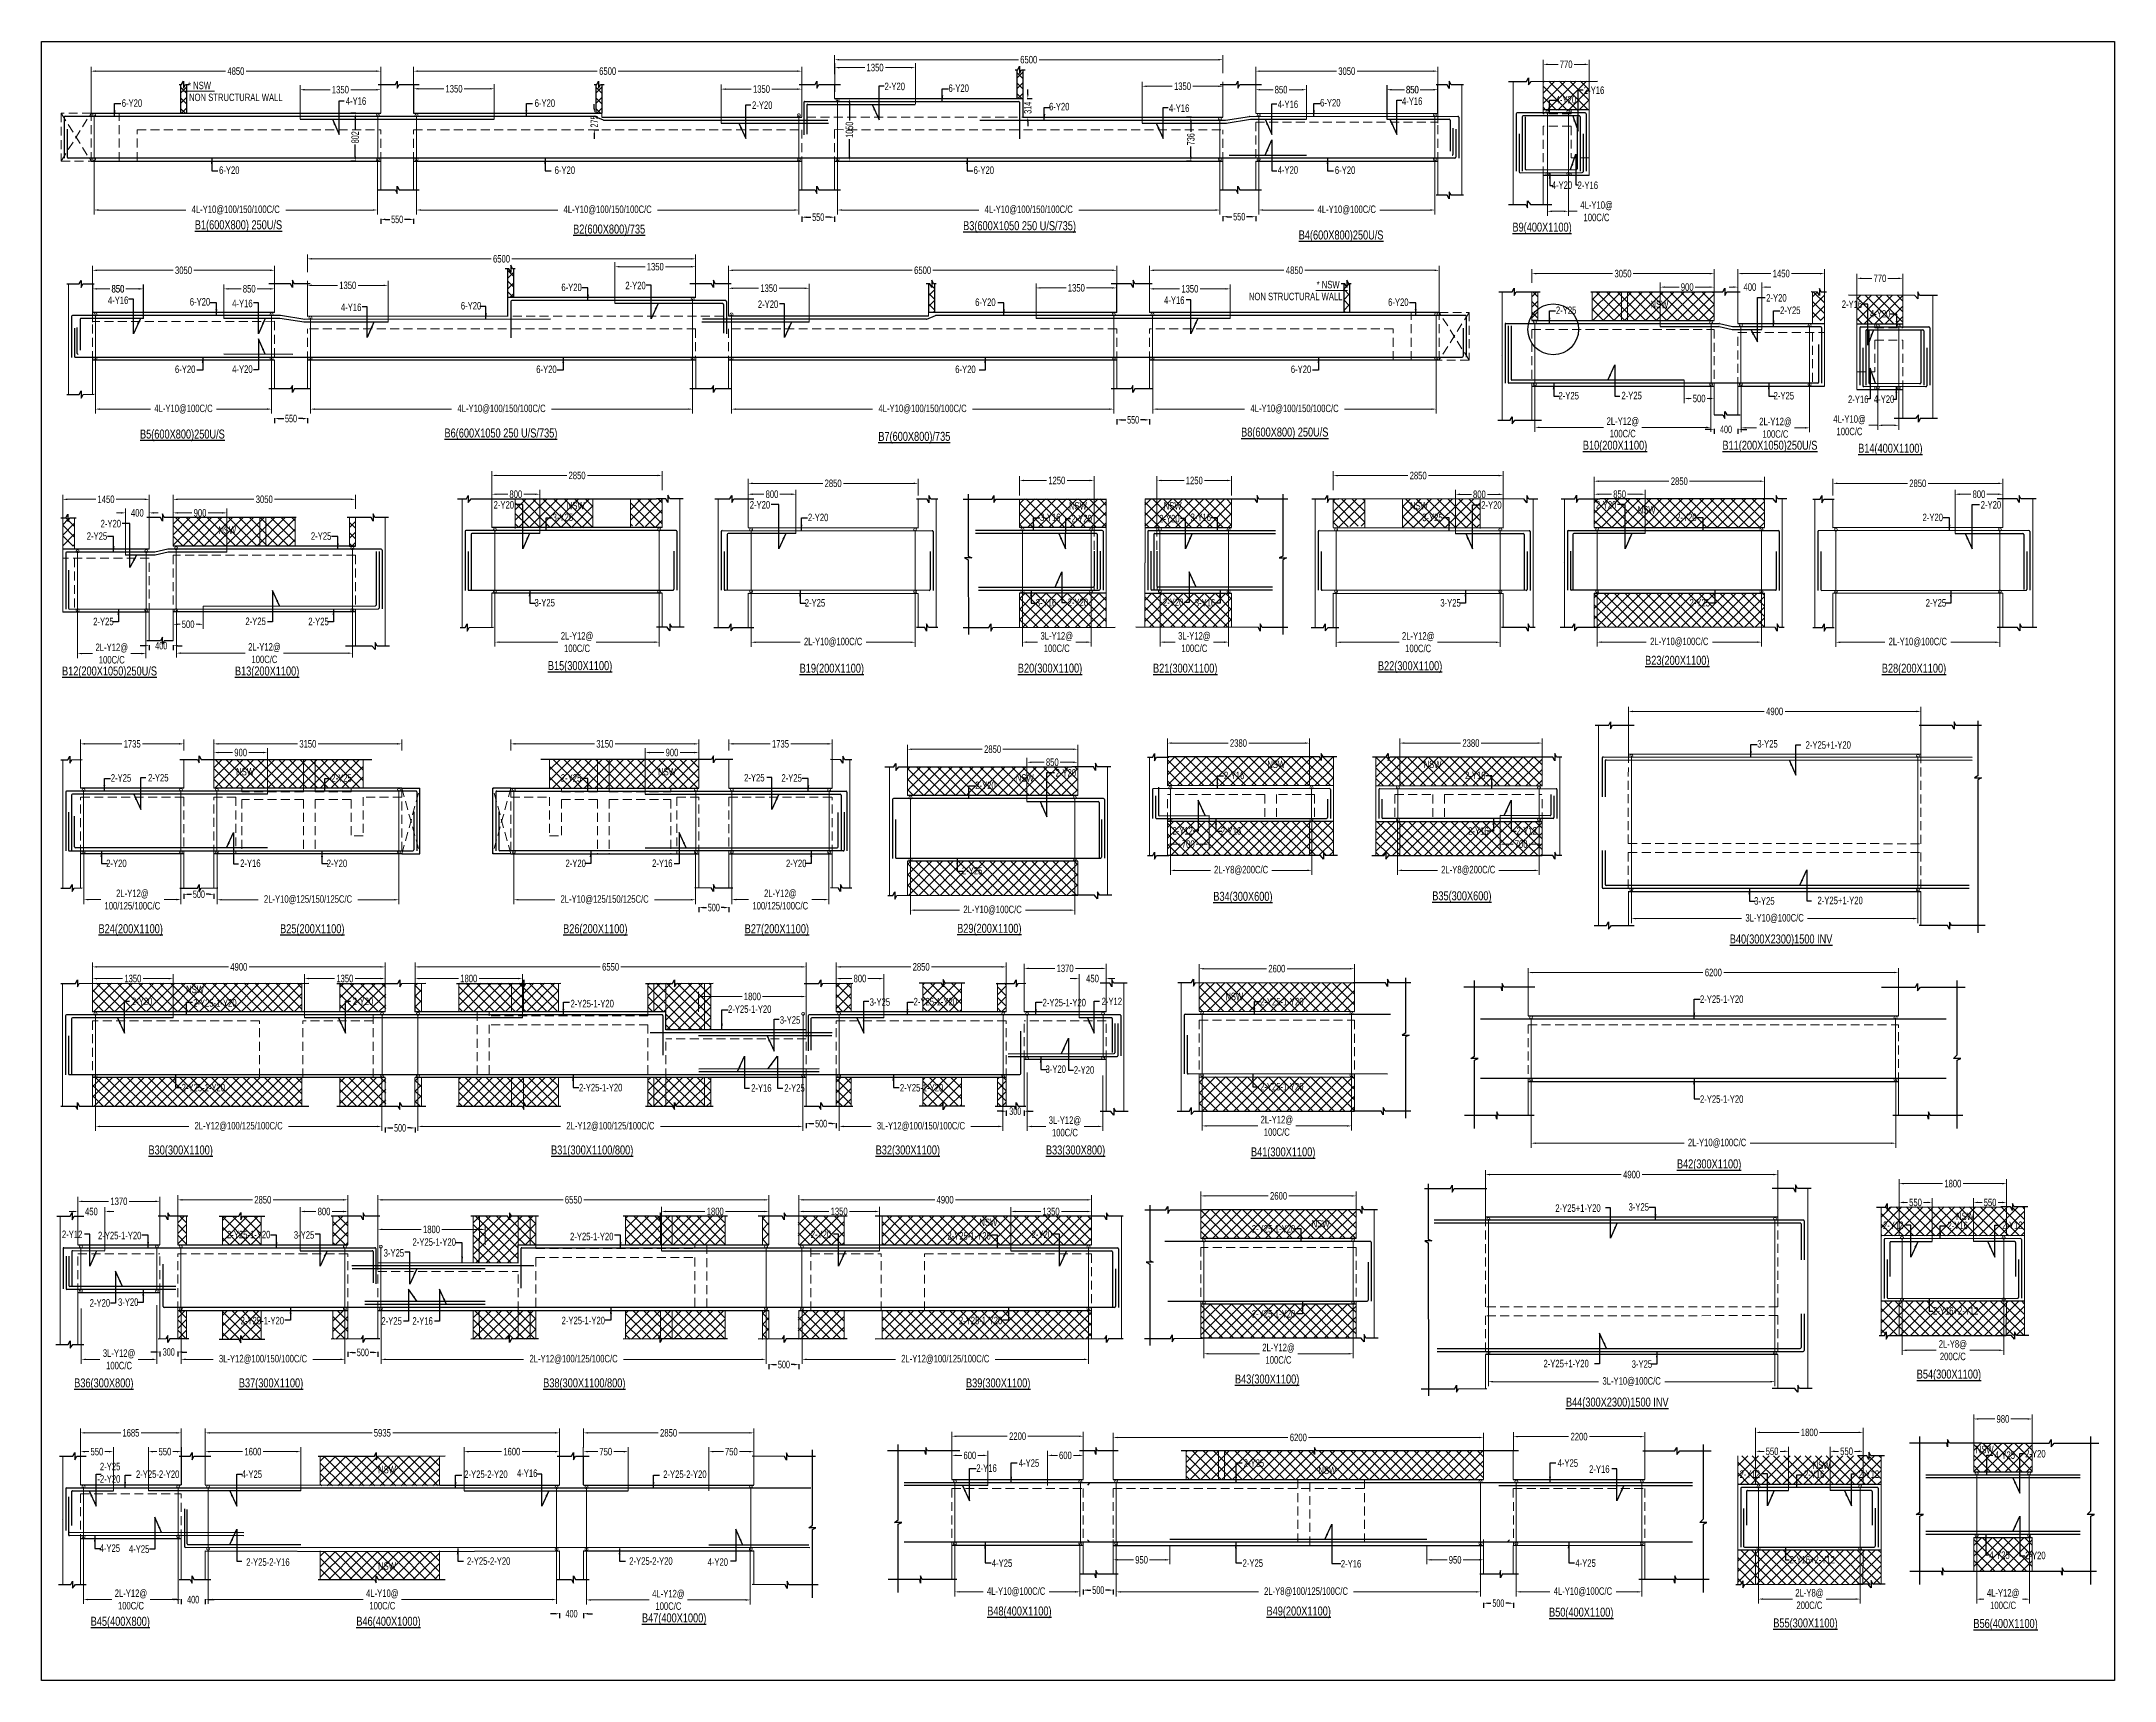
# Model space of a CAD drawing. Header units: millimetres. Extents: x -9667 to 132562, y -132456 to -91255.
# Drawn here: x -9667 to 25043, y -118688 to -91255 of the extents above; entities that cross this region are included whole.
import ezdxf

# ---------------------------------------------------------------- set-up
doc = ezdxf.new("R2010")
doc.units = ezdxf.units.MM
doc.header["$LTSCALE"] = 100
doc.header["$MEASUREMENT"] = 0
doc.linetypes.add('CONTINU', pattern=[0])
doc.linetypes.add('HIDDEN', pattern=[0.375, 0.25, -0.125])
doc.layers.get('Defpoints').update_dxf_attribs({"color": 1, "lineweight": 0})
for name, color, linetype in [('-S-ARROW', 253, 'Continuous'), ('-S-BMNO', 1, 'Continuous'), ('-S-MISC', 8, 'Continuous'), ('-STR-BEAM', 7, 'CONTINU'), ('-STR-REINF', 3, 'Continuous')]:
    doc.layers.add(name, color=color, linetype=linetype)
for name, color, linetype, lineweight in [('-S-STIRRUPS DIM', 6, 'Continuous', 9), ('-S-STIRUP', 11, 'Continuous', 9), ('-S-TEXT', 6, 'Continuous', 0), ('-STR-COLUMN', 5, 'HIDDEN', 13), ('S-COL HATCH', 9, 'Continuous', 0), ('SLAB LINE', 254, 'HIDDEN', 20)]:
    doc.layers.add(name, color=color, linetype=linetype, lineweight=lineweight)
doc.styles.add('BEAM-LS', font='romans.shx', dxfattribs={"width": 0.8})
doc.styles.add('SOBHA', font='swisscl.ttf', dxfattribs={"width": 0.9})
doc.styles.add('sobha.sed', font='swisscl.ttf')
doc.dimstyles.new('S-50', dxfattribs={"dimscale": 50, "dimtxt": 2.5, "dimasz": 2, "dimexe": 0.5, "dimexo": 0.25, "dimgap": 0.25, "dimtad": 0, "dimdec": 0, "dimrnd": 0.0005, "dimzin": 0, "dimdsep": 46, "dimtxsty": 'sobha.sed', "dimblk": 'OBLIQUE', "dimcen": 0.09, "dimclrd": 8, "dimclre": 8, "dimclrt": 6, "dimadec": 0, "dimazin": 0, "dimtfac": 1, "dimtdec": 0, "dimtofl": 0, "dimtmove": 2, "dimatfit": 3, "dimfxl": 0.18, "dimtolj": 1, "dimtzin": 0, "dimlwd": -1, "dimlwe": -1, "dimarcsym": 0})
doc.dimstyles.new('S-DIM50', dxfattribs={"dimscale": 50, "dimtxt": 2.5, "dimasz": 1.5, "dimexe": 1.5, "dimexo": 1, "dimgap": 0.5, "dimtad": 0, "dimdec": 0, "dimzin": 0, "dimdsep": 46, "dimtxsty": 'SOBHA', "dimcen": 0.09, "dimclrd": 256, "dimclre": 256, "dimclrt": 6, "dimadec": 5, "dimazin": 0, "dimtfac": 1, "dimtdec": 0, "dimtofl": 0, "dimtmove": 0, "dimatfit": 3, "dimfxl": 0.18, "dimtolj": 1, "dimtzin": 0, "dimlwd": -1, "dimlwe": -1, "dimarcsym": 0})
doc.dimstyles.new('STIRUP', dxfattribs={"dimscale": 50, "dimtxt": 2.5, "dimasz": 2.2, "dimexe": 0, "dimexo": 0, "dimgap": 0.5, "dimtad": 0, "dimdec": 0, "dimzin": 0, "dimdsep": 46, "dimtxsty": 'BEAM-LS', "dimblk": 'DOTSMALL', "dimcen": 0.09, "dimclrd": 256, "dimclre": 256, "dimclrt": 256, "dimadec": 5, "dimazin": 0, "dimtfac": 1, "dimtdec": 0, "dimtofl": 0, "dimtmove": 0, "dimatfit": 3, "dimldrblk": 'DOTSMALL', "dimfxl": 0, "dimfxlon": 1, "dimtolj": 1, "dimtzin": 0, "dimlwd": -1, "dimlwe": -1, "dimarcsym": 0})
pattern_1 = [(45, (232899.2, 19893.83), (-88.38835, 88.38835), []), (135, (232899.2, 19893.83), (-88.38835, -88.38835), [])]
pattern_2 = [(45, (282176.72, 6743.27), (-88.38835, 88.38835), []), (135, (282176.72, 6743.27), (-88.38835, -88.38835), [])]
pattern_3 = [(45, (264568.77, 3761.9), (-88.38835, 88.38835), []), (135, (264568.77, 3761.9), (-88.38835, -88.38835), [])]
pattern_4 = [(45, (274579.19, 22696.2), (-88.38835, 88.38835), []), (135, (274579.19, 22696.2), (-88.38835, -88.38835), [])]
pattern_5 = [(45, (251846.81, 25290.77), (-88.38835, 88.38835), []), (135, (251846.81, 25290.77), (-88.38835, -88.38835), [])]
pattern_6 = [(45, (237959.83, 27484.62), (-88.38835, 88.38835), []), (135, (237959.83, 27484.62), (-88.38835, -88.38835), [])]
pattern_7 = [(45, (242841.11, 18917.47), (-88.38835, 88.38835), []), (135, (242841.11, 18917.47), (-88.38835, -88.38835), [])]
pattern_8 = [(45, (269979.18, 10235.55), (-88.38835, 88.38835), []), (135, (269979.18, 10235.55), (-88.38835, -88.38835), [])]
pattern_9 = [(45, (269430.5, 6336.93), (-88.38835, 88.38835), []), (135, (269430.5, 6336.93), (-88.38835, -88.38835), [])]
pattern_10 = [(45, (279774.72, 2578.47), (-88.38835, 88.38835), []), (135, (279774.72, 2578.47), (-88.38835, -88.38835), [])]

msp = doc.modelspace()

# ---------------------------------------------------------------- texts
at = {"layer": '-S-BMNO', "color": 4, "linetype": 'Continuous', "style": 'sobha.sed'}
for s, p in [('%%UB1(600X800) 250U/S', (-7099.9, -94397.5, 0)), ('%%UB2(600X800)/735', (-764.9, -94469.5, 0)), ('%%UB3(600X1050 250 U/S/735)', (5764.6, -94412.8, 0)), ('%%UB4(600X800)250U/S', (11383.6, -94567.8, 0)), ('%%UB9(400X1100)', (14962, -94437)), ('%%UB5(600X800)250U/S', (-8017.4, -97900.6, 0)), ('%%UB6(600X1050 250 U/S/735)', (-2919.1, -97882.6, 0)), ('%%UB7(600X800)/735', (4344.4, -97939.3, 0)), ('%%UB8(600X800) 250U/S', (10419, -97867.3, 0)), ('%%UB10(200X1100)', (16141.5, -98087.5, 0)), ('%%UB11(200X1050)250U/S', (18478.2, -98087.5, 0)), ('%%UB14(400X1100)', (20750.6, -98138, 0)), ('%%UB15(300X1100)', (-1188, -101776, 0)), ('%%UB19(200X1100)', (3027.5, -101819.4, 0)), ('%%UB20(300X1100)', (6680.9, -101817.3, 0)), ('%%UB21(300X1100)', (8944.4, -101819.1, 0)), ('%%UB22(300X1100)', (12709.5, -101778.1, 0)), ('%%UB23(200X1100)', (17183.3, -101687.3, 0)), ('%%UB28(200X1100)', (21147, -101819.4, 0)), ('%%UB12(200X1050)250U/S', (-9323.3, -101866.2, 0)), ('%%UB13(200X1100)', (-6428.1, -101866.2, 0)), ('%%UB34(300X600)', (9952.9, -105637.6, 0)), ('%%UB35(300X600)', (13619.5, -105628.7, 0)), ('%%UB24(200X1100)', (-8711.8, -106179.6, 0)), ('%%UB25(200X1100)', (-5671.8, -106179.6, 0)), ('%%UB26(200X1100)', (-932.8, -106179.6, 0)), ('%%UB27(200X1100)', (2107.2, -106179.6, 0)), ('%%UB29(200X1100)', (5664.8, -106173.4, 0)), ('%%UB40(300X2300)1500 INV', (18601.1, -106351.3, 0)), ('%%UB30(300X1100)', (-7875, -109882.3, 0)), ('%%UB31(300X1100/800)', (-1135, -109882.3, 0)), ('%%UB32(300X1100)', (4300, -109882.3, 0)), ('%%UB33(300X800)', (7151, -109882.3, 0)), ('%%UB41(300X1100)', (10584.4, -109914.2, 0)), ('%%UB42(300X1100)', (17716.1, -110115.4, 0)), ('%%UB54(300X1100)', (21731.4, -113634)), ('%%UB36(300X800)', (-9119.1, -113780.9)), ('%%UB37(300X1100)', (-6362.1, -113780.9)), ('%%UB38(300X1100/800)', (-1266.4, -113780.9)), ('%%UB39(300X1100)', (5812.9, -113780.9)), ('%%UB43(300X1100)', (10315.9, -113716.4, 0)), ('%%UB44(300X2300)1500 INV', (15858.1, -114102.5, 0)), ('%%UB45(400X800)', (-8843.5, -117771.3, 0)), ('%%UB46(400X1000)', (-4395.5, -117771.3, 0)), ('%%UB47(400X1000)', (387.5, -117714.3, 0)), ('%%UB48(400X1100)', (6168, -117599.4, 0)), ('%%UB49(200X1100)', (10845, -117599.4, 0)), ('%%UB50(400X1100)', (15575, -117618.4, 0)), ('%%UB55(300X1100)', (19329.4, -117798.8)), ('%%UB56(400X1100)', (22680.3, -117808, 0))]:
    msp.add_text(s, height=150, dxfattribs=at).set_placement(p)
at = {"layer": '-S-TEXT', "color": 6, "style": 'sobha.sed'}
for s, p in [('* NSW', (-7212.8, -92053.5)), ('NON STRUCTURAL WALL', (-7195.8, -92252.5)), ('* NSW', (11684.1, -95386.4)), ('NON STRUCTURAL WALL', (10549.5, -95585.4)), ('NSW', (17274.3, -95719, 0)), ('NSW', (-870.5, -99086.1, 0)), ('NSW', (7535.9, -99088.8, 0)), ('NSW', (9123.6, -99088.8, 0)), ('NSW', (13246.2, -99088.2, 0)), ('NSW', (17058.5, -99157.1, 0)), ('NSW', (-6706.7, -99497.7, 0)), ('NSW', (-6406.9, -103538.1, 0)), ('NSW', (656.4, -103538.1, 0)), ('NSW', (10857.1, -103415.9, 0)), ('NSW', (13475.6, -103415.9, 0)), ('NSW', (6647.7, -103643.2, 0)), ('NSW', (-7245.3, -107183.2, 0)), ('NSW', (10154.1, -107301.9, 0)), ('NSW', (6037.5, -111081.8, 0)), ('NSW', (11600.4, -111104.2, 0)), ('NSW', (22389.9, -110981.1, 0)), ('NSW', (22720.6, -114884, 0)), ('NSW', (-4030.1, -115219.4, 0)), ('NSW', (11713, -115232.4, 0)), ('NSW', (19987.9, -115145.9, 0)), ('NSW', (-4030.1, -116833.3, 0))]:
    msp.add_text(s, height=125, dxfattribs=at).set_placement(p)
at = {"layer": '-S-TEXT', "color": 6, "char_height": 125, "style": 'sobha.sed'}
for s, insert, attachment_point in [('\\A1;2-Y20', (4791.1, -92071.2), 9), ('\\A1;6-Y20', (5519.6, -91974.7, 0), 1), ('\\A1;6-Y20', (-8322.9, -92223.5, 0), 1), ('\\A1;4-Y16', (-4229.8, -92189.5, 0), 3), ('\\A1;6-Y20', (-1408.9, -92223.5, 0), 1), ('\\A1;2-Y20', (2572.1, -92384.2), 9), ('\\A1;6-Y20', (7202.8, -92282.7, 0), 1), ('\\A1;4-Y16', (9210.4, -92309.2), 1), ('\\A1;4-Y16', (11031.4, -92244.3, 0), 1), ('\\A1;6-Y20', (11741.2, -92217.4, 0), 1), ('\\A1;4-Y16', (13112.4, -92191.3, 0), 1), ('\\A1;4-Y20', (15686.1, -92167.3), 1), ('\\A1;2-Y16', (16500.1, -92008.4, 0), 3), ('\\A1;6-Y20', (-6693.9, -93346.6, 0), 1), ('\\A1;6-Y20', (-1074.9, -93346.6, 0), 1), ('\\A1;6-Y20', (5940.1, -93346.6, 0), 1), ('\\A1;4-Y20', (11031.4, -93470.6, 0), 7), ('\\A1;6-Y20', (11989.1, -93346.6, 0), 1), ('\\A1;4-Y20', (15620.3, -93596.9), 1), ('\\A1;2-Y16', (16395.1, -93599.4, 0), 3), ('\\A1;6-Y20', (-620.2, -95307.5, 0), 3), ('\\A1;2-Y20', (108.2, -95404), 7), ('\\A1;4-Y16', (-8213, -95524.1, 0), 3), ('\\A1;6-Y20', (-6841.9, -95550.2, 0), 3), ('\\A1;4-Y16', (-6132, -95577.1, 0), 3), ('\\A1;4-Y16', (-4311, -95642), 3), ('\\A1;6-Y20', (-2303.5, -95615.5, 0), 3), ('\\A1;2-Y20', (2327.2, -95717), 7), ('\\A1;6-Y20', (6308.2, -95556.4, 0), 3), ('\\A1;4-Y16', (9129.1, -95522.4, 0), 1), ('\\A1;6-Y20', (13222.2, -95556.4, 0), 3), ('\\A1;2-Y25', (15690.2, -95691.6, 0), 1), ('\\A1;2-Y20', (19553, -95483.4, 0), 3), ('\\A1;2-Y25', (19443.2, -95691.6, 0), 1), ('\\A1;2-Y16', (20476, -95590.3, 0), 1), ('\\A1;4-Y20', (21290, -95749.3, 0), 3), ('\\A1;6-Y20', (-7089.8, -96679.4, 0), 3), ('\\A1;4-Y20', (-6132, -96803.4, 0), 9), ('\\A1;6-Y20', (-1040.8, -96679.4, 0), 3), ('\\A1;6-Y20', (5974.2, -96679.4, 0), 3), ('\\A1;6-Y20', (11593.2, -96679.4, 0), 3), ('\\A1;2-Y25', (15733.2, -97121.2, 0), 1), ('\\A1;2-Y25', (17128.7, -97118.2, 0), 3), ('\\A1;2-Y25', (19335.2, -97121.2, 0), 1), ('\\A1;2-Y16', (20581, -97181.3, 0), 1), ('\\A1;4-Y20', (21355.8, -97178.9, 0), 3), ('\\A1;2-Y20', (-8677.1, -99262.1, 0), 1), ('\\A1;2-Y20', (-2097, -98948.1, 0), 1), ('\\A1;3-Y25', (-1108.9, -99156.4, 0), 1), ('\\A1;2-Y20', (2192, -98948.1, 0), 1), ('\\A1;2-Y20', (3166.2, -99158.5, 0), 1), ('\\A1;3-Y16', (7052.9, -99156.4, 0), 1), ('\\A1;2-Y20', (7920.2, -99178.5, 0), 3), ('\\A1;2-Y20', (9047.7, -99178.5, 0), 1), ('\\A1;3-Y16', (9915, -99156.4, 0), 3), ('\\A1;3-Y25', (13792.9, -99158.5, 0), 3), ('\\A1;2-Y20', (14781, -98950.2, 0), 3), ('\\A1;2-Y20', (16360, -98948.1, 0), 1), ('\\A1;2-Y20', (18046.2, -99156.4, 0), 3), ('\\A1;2-Y20', (22170.8, -99158.5, 0), 3), ('\\A1;2-Y20', (23145, -98948.1, 0), 3), ('\\A1;2-Y25', (-8567.2, -99470.3, 0), 3), ('\\A1;2-Y25', (-4814.2, -99470.3, 0), 3), ('\\A1;3-Y25', (-1412.7, -100586, 0), 1), ('\\A1;2-Y25', (3113.3, -100588.1, 0), 1), ('\\A1;3-Y16', (6982, -100586, 0), 1), ('\\A1;2-Y20', (7857.2, -100705.7, 0), 9), ('\\A1;2-Y20', (9110.7, -100705.7, 0), 7), ('\\A1;3-Y16', (9985.8, -100586, 0), 3), ('\\A1;3-Y25', (14096.8, -100588.1, 0), 3), ('\\A1;2-Y25', (18269.1, -100586, 0), 3), ('\\A1;2-Y25', (22223.7, -100588.1, 0), 3), ('\\A1;2-Y25', (-8459.3, -100899.9, 0), 3), ('\\A1;2-Y25', (-6252.8, -100897, 0), 1), ('\\A1;2-Y25', (-4857.3, -100899.9, 0), 3), ('\\A1;3-Y25', (19061.9, -102947.4, 0), 1), ('\\A1;2-Y25+1-Y20', (20629.1, -102967.2, 0), 3), ('\\A1;2-Y20', (7654.5, -103434.2, 0), 3), ('\\A1;2-Y25', (-7539.9, -103514.6, 0), 3), ('\\A1;2-Y25', (2097.8, -103514.6, 0), 1), ('\\A1;2-Y20', (5968.3, -103642.5, 0), 1), ('\\A1;2-Y16', (10131.2, -103476.7, 0), 1), ('\\A1;2-Y16', (14509.8, -103476.7, 0), 3), ('\\A1;2-Y12', (9611.5, -104529.3, 0), 9), ('\\A1;2-Y16', (10078.4, -104406.3, 0), 1), ('\\A1;2-Y16', (14562.6, -104406.3, 0), 3), ('\\A1;2-Y12', (15029.5, -104529.3, 0), 7), ('\\A1;2-Y20', (-8583.4, -104948.3, 0), 1), ('\\A1;2-Y16', (-5998.7, -104946.4, 0), 3), ('\\A1;2-Y20', (-4890.4, -104948.3, 0), 1), ('\\A1;2-Y20', (-551.7, -104948.3, 0), 3), ('\\A1;2-Y16', (556.6, -104946.4, 0), 1), ('\\A1;2-Y20', (3141.3, -104948.3, 0), 3), ('\\A1;2-Y25', (5745.5, -105072.1, 0), 1), ('\\A1;3-Y25', (19009, -105577, 0), 1), ('\\A1;2-Y25+1-Y20', (20828.1, -105569.3, 0), 3), ('\\A1;2-Y25-1-Y20', (18102.5, -107221.1, 0), 1), ('\\A1;2-Y20', (-7811, -107258.7, 0), 3), ('\\A1;2-Y25-1-Y20', (-7127.2, -107285.2, 0), 1), ('\\A1;2-Y20', (-4113, -107258.1, 0), 3), ('\\A1;2-Y25-1-Y20', (-809.3, -107295.5, 0), 1), ('\\A1;2-Y25-1-Y20', (1828.4, -107388, 0), 1), ('\\A1;3-Y25', (3037.8, -107569.6, 0), 3), ('\\A1;3-Y25', (4541.8, -107269.2, 0), 3), ('\\A1;2-Y25-1-Y20', (4935.1, -107262.7, 0), 1), ('\\A1;2-Y25-1-Y20', (7094.7, -107279, 0), 1), ('\\A1;2-Y12', (8425.5, -107258.7, 0), 3), ('\\A1;2-Y25-1-Y20', (10737.1, -107262.7, 0), 1), ('\\A1;3-Y20', (7144.3, -108393.1, 0), 1), ('\\A1;2-Y20', (7959.8, -108406.9, 0), 3), ('\\A1;2-Y25-1-Y20', (-7319.2, -108701.5, 0), 1), ('\\A1;2-Y25-1-Y20', (-667.3, -108701.5, 0), 1), ('\\A1;2-Y16', (2556.8, -108708, 0), 3), ('\\A1;2-Y25', (3112.8, -108708, 0), 3), ('\\A1;2-Y25-1-Y20', (4706.1, -108703.7, 0), 1), ('\\A1;2-Y25-1-Y20', (10737.1, -108686.1, 0), 1), ('\\A1;2-Y25-1-Y20', (18102.5, -108894, 0), 1), ('\\A1;2-Y25+1-Y20', (15680.5, -110718.4, 0), 1), ('\\A1;3-Y25', (17247.8, -110698.6, 0), 3), ('\\A1;2-Y25-1-Y20', (11325.7, -111064.9, 0), 3), ('\\A1;2-Y12', (21166.8, -111006.2, 0), 1), ('\\A1;2-Y16', (22245.8, -111008.4), 1), ('\\A1;2-Y12', (23504, -111006.2, 0), 3), ('\\A1;2-Y12', (-9325, -111157.3, 0), 1), ('\\A1;2-Y25-1-Y20', (-7994.2, -111177.6, 0), 3), ('\\A1;2-Y25-1-Y20', (-5834.7, -111161.3), 3), ('\\A1;3-Y25', (-5441.4, -111167.8, 0), 1), ('\\A1;2-Y25-1-Y20', (-2728, -111286.6, 0), 3), ('\\A1;2-Y25-1-Y20', (-90.3, -111194.1), 3), ('\\A1;2-Y20', (3213.4, -111156.7, 0), 1), ('\\A1;2-Y25-1-Y20', (6227.7, -111183.8), 3), ('\\A1;2-Y20', (6911.4, -111157.3, 0), 1), ('\\A1;3-Y25', (-3937.4, -111468.2, 0), 1), ('\\A1;2-Y20', (-8859.4, -112305.5, 0), 1), ('\\A1;3-Y20', (-8043.8, -112291.7, 0), 3), ('\\A1;2-Y16+2-Y12', (22005, -112438), 1), ('\\A1;2-Y25-1-Y20', (-5605.7, -112602.3), 3), ('\\A1;2-Y25', (-3975.4, -112606.6, 0), 1), ('\\A1;2-Y16', (-3456.4, -112606.6, 0), 1), ('\\A1;2-Y25-1-Y20', (-232.3, -112600.1), 3), ('\\A1;2-Y25-1-Y20', (6419.7, -112600.1), 3), ('\\A1;2-Y25-1-Y20', (11325.7, -112488.3, 0), 3), ('\\A1;2-Y25+1-Y20', (15481.6, -113320.4, 0), 1), ('\\A1;3-Y25', (17300.7, -113328.2, 0), 3), ('\\A1;4-Y25', (23377, -114853, 0), 3), ('\\A1;2-Y20', (23888.8, -114956.1, 0), 9), ('\\A1;2-Y25\\P-2-Y20', (-8346.7, -115043.5), 3), ('\\A1;2-Y25-2-Y20', (-7358.7, -115172.5), 3), ('\\A1;4-Y25', (-6317.3, -115172.5), 1), ('\\A1;2-Y25-2-Y20', (-1862, -115172.5), 3), ('\\A1;4-Y16', (-1363.3, -115155.5), 3), ('\\A1;2-Y25-2-Y20', (1469, -115172.5), 3), ('\\A1;2-Y16', (6327.9, -115197.8, 0), 9), ('\\A1;4-Y25', (7038.7, -114985.4, 0), 3), ('\\A1;2-Y25', (10804.7, -114985.4, 0), 3), ('\\A1;4-Y25', (16060.7, -114985.4, 0), 3), ('\\A1;2-Y16', (16246.1, -115086.8, 0), 1), ('\\A1;2-Y12', (18764.8, -115171, 0), 1), ('\\A1;2-Y16', (19843.8, -115173.2), 1), ('\\A1;2-Y12', (21102, -115171, 0), 3), ('\\A1;4-Y25', (-8693.7, -116410, 0), 1), ('\\A1;4-Y25', (-8203.1, -116424.8, 0), 1), ('\\A1;2-Y25-2-Y20', (-1816, -116626), 3), ('\\A1;2-Y25-2-Y20', (901, -116626), 3), ('\\A1;2-Y16+2-Y12', (19603, -116602.8), 1), ('\\A1;4-Y25', (23288.1, -116527.6, 0), 3), ('\\A1;2-Y20', (23888.8, -116531.8, 0), 3), ('\\A1;2-Y25-2-Y16', (-5512.1, -116643, 0), 3), ('\\A1;4-Y20', (1486, -116643, 0), 1), ('\\A1;4-Y25', (6586.8, -116660, 0), 3), ('\\A1;2-Y25', (10785.8, -116660, 0), 3), ('\\A1;2-Y16', (12430.9, -116670.8, 0), 3), ('\\A1;4-Y25', (16357.8, -116660, 0), 3)]:
    msp.add_mtext(s, dxfattribs=dict(at, insert=insert, attachment_point=attachment_point))
at = {"layer": '-S-TEXT', "color": 6, "char_height": 125, "width": 362.913, "style": 'sobha.sed'}
for insert, attachment_point in [((-8506.3, -103518.7, 0), 1), ((-4813.3, -103518.7, 0), 1), ((-628.8, -103518.7, 0), 3), ((3064.2, -103518.7, 0), 3)]:
    msp.add_mtext('\\A1;2-Y25', dxfattribs=dict(at, insert=insert, attachment_point=attachment_point))

# ---------------------------------------------------------------- blocks, each defined once
blk = doc.blocks.new('*D41')
at = {"layer": '-S-STIRRUPS DIM', "color": 251, "transparency": 16777216}
for p, q in [((-9015, -103274), (-9015, -102936)), ((-8940, -103011), (-8320, -103011)), ((-7357, -103011), (-7977, -103011)), ((-7282, -103124), (-7282, -102936))]:
    blk.add_line(p, q, dxfattribs=at)
for points in [[(-8940, -102998), (-8940, -103023), (-9015, -103011)], [(-7357, -102998), (-7357, -103023), (-7282, -103011)]]:
    blk.add_solid(points, dxfattribs=at)
at = {"layer": 'Defpoints', "color": 0, "transparency": 16777216}
for p in [(-7282, -103011), (-9015, -103274, 0), (-7282, -103124, 0)]:
    blk.add_point(p, dxfattribs=at)
at = {"layer": '-S-STIRRUPS DIM', "color": 6, "transparency": 16777216, "insert": (-8149, -103011), "char_height": 125, "attachment_point": 5, "style": 'sobha.sed'}
blk.add_mtext('\\A1;1735', dxfattribs=at)
blk = doc.blocks.new('*D42')
at = {"layer": '-S-STIRRUPS DIM', "color": 251, "transparency": 16777216}
for p, q in [((8277, -114846), (8277, -114545)), ((14477, -114846), (14477, -114545)), ((8352, -114620), (11203, -114620)), ((14402, -114620), (11550, -114620))]:
    blk.add_line(p, q, dxfattribs=at)
for points in [[(8352, -114608), (8352, -114633), (8277, -114620)], [(14402, -114608), (14402, -114633), (14477, -114620)]]:
    blk.add_solid(points, dxfattribs=at)
at = {"layer": 'Defpoints', "color": 0, "transparency": 16777216}
for p in [(8277, -114846), (14477, -114620), (14477, -114846, 0)]:
    blk.add_point(p, dxfattribs=at)
at = {"layer": '-S-STIRRUPS DIM', "color": 6, "transparency": 16777216, "insert": (11377, -114620), "char_height": 125, "attachment_point": 5, "style": 'sobha.sed'}
blk.add_mtext('\\A1;6200', dxfattribs=at)
blk = doc.blocks.new('*D43')
at = {"layer": '-S-STIRRUPS DIM', "color": 251, "transparency": 16777216}
for p, q in [((14977, -114846), (14977, -114531)), ((17177, -114846), (17177, -114531)), ((15052, -114606), (15903, -114606)), ((17102, -114606), (16250, -114606))]:
    blk.add_line(p, q, dxfattribs=at)
for points in [[(15052, -114593), (15052, -114618), (14977, -114606)], [(17102, -114593), (17102, -114618), (17177, -114606)]]:
    blk.add_solid(points, dxfattribs=at)
at = {"layer": 'Defpoints', "color": 0, "transparency": 16777216}
for p in [(14977, -114846, 0), (17177, -114606), (17177, -114846, 0)]:
    blk.add_point(p, dxfattribs=at)
at = {"layer": '-S-STIRRUPS DIM', "color": 6, "transparency": 16777216, "insert": (16077, -114606), "char_height": 125, "attachment_point": 5, "style": 'sobha.sed'}
blk.add_mtext('\\A1;2200', dxfattribs=at)
blk = doc.blocks.new('_Oblique')
at = {"color": 0, "linetype": 'ByBlock', "lineweight": -2}
blk.add_line((-0.5, -0.5), (0.5, 0.5), dxfattribs=at)
blk = doc.blocks.new('*D52')
at = {"layer": '-S-STIRRUPS DIM', "color": 251, "transparency": 16777216}
for p, q in [((16382, -100447), (16382, -101383)), ((19130, -100403), (19130, -101383)), ((16457, -101308), (17203, -101308)), ((19055, -101308), (18309, -101308))]:
    blk.add_line(p, q, dxfattribs=at)
for points in [[(16457, -101296), (16457, -101321), (16382, -101308)], [(19055, -101296), (19055, -101321), (19130, -101308)]]:
    blk.add_solid(points, dxfattribs=at)
at = {"layer": 'Defpoints', "color": 0, "transparency": 16777216}
for p in [(16382, -100447, 0), (19130, -100403, 178587), (16382, -101308)]:
    blk.add_point(p, dxfattribs=at)
at = {"layer": '-S-STIRRUPS DIM', "color": 6, "transparency": 16777216, "insert": (17756, -101308), "char_height": 125, "attachment_point": 5, "style": 'sobha.sed'}
blk.add_mtext('\\A1;2L-Y10@100C/C', dxfattribs=at)
blk = doc.blocks.new('_DotSmall')
at = {"color": 0, "linetype": 'ByBlock', "const_width": 0.5}
blk.add_lwpolyline([(-0.0625, 0, 1), (0.0625, 0, 1)], format="xyb", close=True, dxfattribs=at)
blk = doc.blocks.new('*D53')
at = {"layer": '-S-STIRUP', "ltscale": 100, "transparency": 16777216}
blk.add_line((19130, -100460), (19130, -99424), dxfattribs=at)
at = {"layer": 'Defpoints', "color": 0, "linetype": 'CONTINU', "ltscale": 100, "transparency": 16777216}
for p in [(19130, -99424), (19130, -99424), (19130, -100460)]:
    blk.add_point(p, dxfattribs=at)
at = {"layer": '-S-STIRUP', "linetype": 'CONTINU', "ltscale": 100, "transparency": 16777216, "xscale": 100, "yscale": 100, "zscale": 100}
for p, rotation in [((19130, -99424), 90), ((19130, -100460), 270)]:
    blk.add_blockref('_DotSmall', p, dxfattribs=dict(at, rotation=rotation))
blk = doc.blocks.new('*D54')
at = {"layer": '-S-STIRUP', "ltscale": 100, "transparency": 16777216}
blk.add_line((16382, -100458), (16382, -99422), dxfattribs=at)
at = {"layer": 'Defpoints', "color": 0, "linetype": 'CONTINU', "ltscale": 100, "transparency": 16777216}
for p in [(16382, -99422), (16382, -99422), (16382, -100458)]:
    blk.add_point(p, dxfattribs=at)
at = {"layer": '-S-STIRUP', "linetype": 'CONTINU', "ltscale": 100, "transparency": 16777216, "xscale": 100, "yscale": 100, "zscale": 100}
for p, rotation in [((16382, -99422), 90), ((16382, -100458), 270)]:
    blk.add_blockref('_DotSmall', p, dxfattribs=dict(at, rotation=rotation))
blk = doc.blocks.new('*D55')
at = {"layer": '-S-STIRRUPS DIM', "color": 251, "transparency": 16777216}
for p, q in [((16332, -98858), (16332, -98540)), ((19180, -98950), (19180, -98540)), ((16407, -98615), (17583, -98615)), ((19105, -98615), (17929, -98615))]:
    blk.add_line(p, q, dxfattribs=at)
for points in [[(16407, -98602), (16407, -98627), (16332, -98615)], [(19105, -98602), (19105, -98627), (19180, -98615)]]:
    blk.add_solid(points, dxfattribs=at)
at = {"layer": 'Defpoints', "color": 0, "transparency": 16777216}
for p in [(16332, -98615), (16332, -98858, 0), (19180, -98950, 0)]:
    blk.add_point(p, dxfattribs=at)
at = {"layer": '-S-STIRRUPS DIM', "color": 6, "transparency": 16777216, "insert": (17756, -98615), "char_height": 125, "attachment_point": 5, "style": 'sobha.sed'}
blk.add_mtext('\\A1;2850', dxfattribs=at)
blk = doc.blocks.new('*D56')
at = {"layer": '-S-STIRRUPS DIM', "color": 251, "transparency": 16777216}
for p, q in [((2214, -100449), (2214, -101385)), ((4962, -100406), (4962, -101385)), ((2289, -101310), (3035, -101310)), ((4887, -101310), (4141, -101310))]:
    blk.add_line(p, q, dxfattribs=at)
for points in [[(2289, -101298), (2289, -101323), (2214, -101310)], [(4887, -101298), (4887, -101323), (4962, -101310)]]:
    blk.add_solid(points, dxfattribs=at)
at = {"layer": 'Defpoints', "color": 0, "transparency": 16777216}
for p in [(2214, -100449, 0), (4962, -100406, 178587), (2214, -101310)]:
    blk.add_point(p, dxfattribs=at)
at = {"layer": '-S-STIRRUPS DIM', "color": 6, "transparency": 16777216, "insert": (3588, -101310), "char_height": 125, "attachment_point": 5, "style": 'sobha.sed'}
blk.add_mtext('\\A1;2L-Y10@100C/C', dxfattribs=at)
blk = doc.blocks.new('*D57')
at = {"layer": '-S-STIRUP', "ltscale": 100, "transparency": 16777216}
blk.add_line((4962, -100463), (4962, -99426), dxfattribs=at)
at = {"layer": 'Defpoints', "color": 0, "linetype": 'CONTINU', "ltscale": 100, "transparency": 16777216}
for p in [(4962, -99426), (4962, -99426), (4962, -100463)]:
    blk.add_point(p, dxfattribs=at)
at = {"layer": '-S-STIRUP', "linetype": 'CONTINU', "ltscale": 100, "transparency": 16777216, "xscale": 100, "yscale": 100, "zscale": 100}
for p, rotation in [((4962, -99426), 90), ((4962, -100463), 270)]:
    blk.add_blockref('_DotSmall', p, dxfattribs=dict(at, rotation=rotation))
blk = doc.blocks.new('*D58')
at = {"layer": '-S-STIRUP', "ltscale": 100, "transparency": 16777216}
blk.add_line((2214, -100460), (2214, -99424), dxfattribs=at)
at = {"layer": 'Defpoints', "color": 0, "linetype": 'CONTINU', "ltscale": 100, "transparency": 16777216}
for p in [(2214, -99424), (2214, -99424), (2214, -100460)]:
    blk.add_point(p, dxfattribs=at)
at = {"layer": '-S-STIRUP', "linetype": 'CONTINU', "ltscale": 100, "transparency": 16777216, "xscale": 100, "yscale": 100, "zscale": 100}
for p, rotation in [((2214, -99424), 90), ((2214, -100460), 270)]:
    blk.add_blockref('_DotSmall', p, dxfattribs=dict(at, rotation=rotation))
blk = doc.blocks.new('*D59')
at = {"layer": '-S-STIRRUPS DIM', "color": 251, "transparency": 16777216}
for p, q in [((2164, -98764), (2164, -98576)), ((5012, -98856), (5012, -98576)), ((2239, -98651), (3415, -98651)), ((4937, -98651), (3761, -98651))]:
    blk.add_line(p, q, dxfattribs=at)
for points in [[(2239, -98638), (2239, -98663), (2164, -98651)], [(4937, -98638), (4937, -98663), (5012, -98651)]]:
    blk.add_solid(points, dxfattribs=at)
at = {"layer": 'Defpoints', "color": 0, "transparency": 16777216}
for p in [(2164, -98651), (2164, -98764, 0), (5012, -98856, 0)]:
    blk.add_point(p, dxfattribs=at)
at = {"layer": '-S-STIRRUPS DIM', "color": 6, "transparency": 16777216, "insert": (3588, -98651), "char_height": 125, "attachment_point": 5, "style": 'sobha.sed'}
blk.add_mtext('\\A1;2850', dxfattribs=at)
blk = doc.blocks.new('*D60')
at = {"layer": '-S-STIRRUPS DIM', "color": 251, "transparency": 16777216}
for p, q in [((-2075, -100403), (-2075, -101383)), ((675, -100447), (675, -101383)), ((-2000, -101308), (-1021, -101308)), ((600, -101308), (-379, -101308))]:
    blk.add_line(p, q, dxfattribs=at)
for points in [[(-2000, -101296), (-2000, -101321), (-2075, -101308)], [(600, -101296), (600, -101321), (675, -101308)]]:
    blk.add_solid(points, dxfattribs=at)
at = {"layer": 'Defpoints', "color": 0, "transparency": 16777216}
for p in [(-2075, -100403, 178587), (675, -100447, 0), (675, -101308)]:
    blk.add_point(p, dxfattribs=at)
at = {"layer": '-S-STIRRUPS DIM', "color": 6, "transparency": 16777216, "insert": (-700, -101308), "char_height": 125, "attachment_point": 5, "style": 'sobha.sed'}
blk.add_mtext('\\A1;2L-Y12@\\P100C/C', dxfattribs=at)
blk = doc.blocks.new('*D61')
at = {"layer": '-S-STIRUP', "ltscale": 100, "transparency": 16777216}
blk.add_line((-2075, -100460), (-2075, -99424), dxfattribs=at)
at = {"layer": 'Defpoints', "color": 0, "linetype": 'CONTINU', "ltscale": 100, "transparency": 16777216}
for p in [(-2075, -99424), (-2075, -99424), (-2075, -100460)]:
    blk.add_point(p, dxfattribs=at)
at = {"layer": '-S-STIRUP', "linetype": 'CONTINU', "ltscale": 100, "transparency": 16777216, "xscale": 100, "yscale": 100, "zscale": 100}
for p, rotation in [((-2075, -99424), 90), ((-2075, -100460), 270)]:
    blk.add_blockref('_DotSmall', p, dxfattribs=dict(at, rotation=rotation))
blk = doc.blocks.new('*D62')
at = {"layer": '-S-STIRUP', "ltscale": 100, "transparency": 16777216}
blk.add_line((675, -100458), (675, -99422), dxfattribs=at)
at = {"layer": 'Defpoints', "color": 0, "linetype": 'CONTINU', "ltscale": 100, "transparency": 16777216}
for p in [(675, -99422), (675, -99422), (675, -100458)]:
    blk.add_point(p, dxfattribs=at)
at = {"layer": '-S-STIRUP', "linetype": 'CONTINU', "ltscale": 100, "transparency": 16777216, "xscale": 100, "yscale": 100, "zscale": 100}
for p, rotation in [((675, -99422), 90), ((675, -100458), 270)]:
    blk.add_blockref('_DotSmall', p, dxfattribs=dict(at, rotation=rotation))
blk = doc.blocks.new('*D63')
at = {"layer": '-S-STIRRUPS DIM', "color": 251, "transparency": 16777216}
for p, q in [((-2125, -98854), (-2125, -98444)), ((-2050, -98519), (-873, -98519)), ((650, -98519), (-527, -98519)), ((725, -98762), (725, -98444))]:
    blk.add_line(p, q, dxfattribs=at)
for points in [[(-2050, -98506), (-2050, -98531), (-2125, -98519)], [(650, -98506), (650, -98531), (725, -98519)]]:
    blk.add_solid(points, dxfattribs=at)
at = {"layer": 'Defpoints', "color": 0, "transparency": 16777216}
for p in [(725, -98519), (-2125, -98854, 0), (725, -98762, 0)]:
    blk.add_point(p, dxfattribs=at)
at = {"layer": '-S-STIRRUPS DIM', "color": 6, "transparency": 16777216, "insert": (-700, -98519), "char_height": 125, "attachment_point": 5, "style": 'sobha.sed'}
blk.add_mtext('\\A1;2850', dxfattribs=at)
blk = doc.blocks.new('*D44')
at = {"layer": '-S-STIRRUPS DIM', "color": 251, "transparency": 16777216}
for p, q in [((15226, -107315), (15226, -106763)), ((15301, -106838), (18152, -106838)), ((21351, -106838), (18499, -106838)), ((21426, -107321), (21426, -106763))]:
    blk.add_line(p, q, dxfattribs=at)
for points in [[(15301, -106826), (15301, -106850), (15226, -106838)], [(21351, -106826), (21351, -106850), (21426, -106838)]]:
    blk.add_solid(points, dxfattribs=at)
at = {"layer": 'Defpoints', "color": 0, "transparency": 16777216}
for p in [(21426, -106838), (15226, -107315), (21426, -107321)]:
    blk.add_point(p, dxfattribs=at)
at = {"layer": '-S-STIRRUPS DIM', "color": 6, "transparency": 16777216, "insert": (18326, -106838), "char_height": 125, "attachment_point": 5, "style": 'sobha.sed'}
blk.add_mtext('\\A1;6200', dxfattribs=at)
blk = doc.blocks.new('*D45')
at = {"layer": '-S-STIRRUPS DIM', "color": 251, "transparency": 16777216}
for p, q in [((15276, -108619), (15276, -109770)), ((21382, -108611), (21382, -109770)), ((15351, -109695), (17836, -109695)), ((21307, -109695), (18942, -109695))]:
    blk.add_line(p, q, dxfattribs=at)
for points in [[(15351, -109682), (15351, -109707), (15276, -109695)], [(21307, -109682), (21307, -109707), (21382, -109695)]]:
    blk.add_solid(points, dxfattribs=at)
at = {"layer": 'Defpoints', "color": 0, "transparency": 16777216}
for p in [(15276, -108619, 0), (21382, -108611, 0), (15276, -109695)]:
    blk.add_point(p, dxfattribs=at)
at = {"layer": '-S-STIRRUPS DIM', "color": 6, "transparency": 16777216, "insert": (18389, -109695), "char_height": 125, "attachment_point": 5, "style": 'sobha.sed'}
blk.add_mtext('\\A1;2L-Y10@100C/C', dxfattribs=at)
blk = doc.blocks.new('*D46')
at = {"layer": '-S-STIRUP', "ltscale": 100, "transparency": 16777216}
blk.add_line((21376, -108631), (21376, -107594), dxfattribs=at)
at = {"layer": 'Defpoints', "color": 0, "linetype": 'CONTINU', "ltscale": 100, "transparency": 16777216}
for p in [(21376, -107594), (21376, -107594), (21376, -108631)]:
    blk.add_point(p, dxfattribs=at)
at = {"layer": '-S-STIRUP', "linetype": 'CONTINU', "ltscale": 100, "transparency": 16777216, "xscale": 100, "yscale": 100, "zscale": 100}
for p, rotation in [((21376, -107594), 90), ((21376, -108631), 270)]:
    blk.add_blockref('_DotSmall', p, dxfattribs=dict(at, rotation=rotation))
blk = doc.blocks.new('*D47')
at = {"layer": '-S-STIRUP', "ltscale": 100, "transparency": 16777216}
blk.add_line((15276, -108631), (15276, -107594), dxfattribs=at)
at = {"layer": 'Defpoints', "color": 0, "linetype": 'CONTINU', "ltscale": 100, "transparency": 16777216}
for p in [(15276, -107594), (15276, -107594), (15276, -108631)]:
    blk.add_point(p, dxfattribs=at)
at = {"layer": '-S-STIRUP', "linetype": 'CONTINU', "ltscale": 100, "transparency": 16777216, "xscale": 100, "yscale": 100, "zscale": 100}
for p, rotation in [((15276, -107594), 90), ((15276, -108631), 270)]:
    blk.add_blockref('_DotSmall', p, dxfattribs=dict(at, rotation=rotation))
blk = doc.blocks.new('*D48')
at = {"layer": '-S-STIRRUPS DIM', "color": 251, "transparency": 16777216}
for p, q in [((9768, -108544), (9768, -109480)), ((12267, -108500), (12267, -109480)), ((9843, -109405), (10697, -109405)), ((12192, -109405), (11338, -109405))]:
    blk.add_line(p, q, dxfattribs=at)
for points in [[(9843, -109393), (9843, -109418), (9768, -109405)], [(12192, -109393), (12192, -109418), (12267, -109405)]]:
    blk.add_solid(points, dxfattribs=at)
at = {"layer": 'Defpoints', "color": 0, "transparency": 16777216}
for p in [(9768, -108544, 0), (12267, -108500, 178587), (9768, -109405)]:
    blk.add_point(p, dxfattribs=at)
at = {"layer": '-S-STIRRUPS DIM', "color": 6, "transparency": 16777216, "insert": (11017, -109405), "char_height": 125, "attachment_point": 5, "style": 'sobha.sed'}
blk.add_mtext('\\A1;2L-Y12@\\P100C/C', dxfattribs=at)
blk = doc.blocks.new('*D49')
at = {"layer": '-S-STIRUP', "ltscale": 100, "transparency": 16777216}
blk.add_line((12267, -108557), (12267, -107521), dxfattribs=at)
at = {"layer": 'Defpoints', "color": 0, "linetype": 'CONTINU', "ltscale": 100, "transparency": 16777216}
for p in [(12267, -107521), (12267, -107521), (12267, -108557)]:
    blk.add_point(p, dxfattribs=at)
at = {"layer": '-S-STIRUP', "linetype": 'CONTINU', "ltscale": 100, "transparency": 16777216, "xscale": 100, "yscale": 100, "zscale": 100}
for p, rotation in [((12267, -107521), 90), ((12267, -108557), 270)]:
    blk.add_blockref('_DotSmall', p, dxfattribs=dict(at, rotation=rotation))
blk = doc.blocks.new('*D50')
at = {"layer": '-S-STIRUP', "ltscale": 100, "transparency": 16777216}
blk.add_line((9768, -108555), (9768, -107519), dxfattribs=at)
at = {"layer": 'Defpoints', "color": 0, "linetype": 'CONTINU', "ltscale": 100, "transparency": 16777216}
for p in [(9768, -107519), (9768, -107519), (9768, -108555)]:
    blk.add_point(p, dxfattribs=at)
at = {"layer": '-S-STIRUP', "linetype": 'CONTINU', "ltscale": 100, "transparency": 16777216, "xscale": 100, "yscale": 100, "zscale": 100}
for p, rotation in [((9768, -107519), 90), ((9768, -108555), 270)]:
    blk.add_blockref('_DotSmall', p, dxfattribs=dict(at, rotation=rotation))
blk = doc.blocks.new('*D51')
at = {"layer": '-S-STIRRUPS DIM', "color": 251, "transparency": 16777216}
for p, q in [((9718, -107006), (9718, -106699)), ((9793, -106774), (10844, -106774)), ((12242, -106774), (11191, -106774)), ((12317, -107008), (12317, -106699))]:
    blk.add_line(p, q, dxfattribs=at)
for points in [[(9793, -106762), (9793, -106787), (9718, -106774)], [(12242, -106762), (12242, -106787), (12317, -106774)]]:
    blk.add_solid(points, dxfattribs=at)
at = {"layer": 'Defpoints', "color": 0, "transparency": 16777216}
for p in [(9718, -106774), (9718, -107006, 0), (12317, -107008, 0)]:
    blk.add_point(p, dxfattribs=at)
at = {"layer": '-S-STIRRUPS DIM', "color": 6, "transparency": 16777216, "insert": (11017, -106774), "char_height": 125, "attachment_point": 5, "style": 'sobha.sed'}
blk.add_mtext('\\A1;2600', dxfattribs=at)
blk = doc.blocks.new('*D64')
at = {"layer": '-S-STIRRUPS DIM', "color": 251, "transparency": 16777216}
for p, q in [((6758, -100403), (6758, -101383)), ((7907, -100465), (7907, -101383)), ((6833, -101308), (7011, -101308)), ((7832, -101308), (7653, -101308))]:
    blk.add_line(p, q, dxfattribs=at)
for points in [[(6833, -101296), (6833, -101321), (6758, -101308)], [(7832, -101296), (7832, -101321), (7907, -101308)]]:
    blk.add_solid(points, dxfattribs=at)
at = {"layer": 'Defpoints', "color": 0, "transparency": 16777216}
for p in [(6758, -100403, 178587), (7907, -100465, 0), (7907, -101308)]:
    blk.add_point(p, dxfattribs=at)
at = {"layer": '-S-STIRRUPS DIM', "color": 6, "transparency": 16777216, "insert": (7332, -101308), "char_height": 125, "attachment_point": 5, "style": 'sobha.sed'}
blk.add_mtext('\\A1;3L-Y12@\\P100C/C', dxfattribs=at)
blk = doc.blocks.new('*D65')
at = {"layer": '-S-STIRUP', "ltscale": 100, "transparency": 16777216}
blk.add_line((6758, -100460), (6758, -99424), dxfattribs=at)
at = {"layer": 'Defpoints', "color": 0, "linetype": 'CONTINU', "ltscale": 100, "transparency": 16777216}
for p in [(6758, -99424), (6758, -99424), (6758, -100460)]:
    blk.add_point(p, dxfattribs=at)
at = {"layer": '-S-STIRUP', "linetype": 'CONTINU', "ltscale": 100, "transparency": 16777216, "xscale": 100, "yscale": 100, "zscale": 100}
for p, rotation in [((6758, -99424), 90), ((6758, -100460), 270)]:
    blk.add_blockref('_DotSmall', p, dxfattribs=dict(at, rotation=rotation))
blk = doc.blocks.new('*D66')
at = {"layer": '-S-STIRUP', "ltscale": 100, "transparency": 16777216}
blk.add_line((7908, -100458), (7908, -99422), dxfattribs=at)
at = {"layer": 'Defpoints', "color": 0, "linetype": 'CONTINU', "ltscale": 100, "transparency": 16777216}
for p in [(7908, -99422), (7908, -99422), (7908, -100458)]:
    blk.add_point(p, dxfattribs=at)
at = {"layer": '-S-STIRUP', "linetype": 'CONTINU', "ltscale": 100, "transparency": 16777216, "xscale": 100, "yscale": 100, "zscale": 100}
for p, rotation in [((7908, -99422), 90), ((7908, -100458), 270)]:
    blk.add_blockref('_DotSmall', p, dxfattribs=dict(at, rotation=rotation))
blk = doc.blocks.new('*D67')
at = {"layer": '-S-STIRRUPS DIM', "color": 251, "transparency": 16777216}
for p, q in [((6708, -98854), (6708, -98528)), ((7958, -99539), (7958, -98528)), ((6783, -98603), (7161, -98603)), ((7883, -98603), (7505, -98603))]:
    blk.add_line(p, q, dxfattribs=at)
for points in [[(6783, -98590), (6783, -98615), (6708, -98603)], [(7883, -98590), (7883, -98615), (7958, -98603)]]:
    blk.add_solid(points, dxfattribs=at)
at = {"layer": 'Defpoints', "color": 0, "transparency": 16777216}
for p in [(6708, -98854, 0), (7958, -98603), (7958, -99539, 0)]:
    blk.add_point(p, dxfattribs=at)
at = {"layer": '-S-STIRRUPS DIM', "color": 6, "transparency": 16777216, "insert": (7333, -98603), "char_height": 125, "attachment_point": 5, "style": 'sobha.sed'}
blk.add_mtext('\\A1;1250', dxfattribs=at)
blk = doc.blocks.new('*D68')
at = {"layer": '-S-STIRRUPS DIM', "color": 251, "transparency": 16777216}
for p, q in [((21485, -112256), (21485, -113235)), ((23187, -112299), (23187, -113235)), ((21560, -113160), (22055, -113160)), ((23112, -113160), (22618, -113160))]:
    blk.add_line(p, q, dxfattribs=at)
for points in [[(21560, -113148), (21560, -113173), (21485, -113160)], [(23112, -113148), (23112, -113173), (23187, -113160)]]:
    blk.add_solid(points, dxfattribs=at)
at = {"layer": 'Defpoints', "color": 0, "transparency": 16777216}
for p in [(21485, -112256, 178587), (23187, -112299, 0), (23187, -113160)]:
    blk.add_point(p, dxfattribs=at)
at = {"layer": '-S-STIRRUPS DIM', "color": 6, "transparency": 16777216, "insert": (22336, -113160), "char_height": 125, "attachment_point": 5, "style": 'sobha.sed'}
blk.add_mtext('\\A1;2L-Y8@\\P200C/C', dxfattribs=at)
blk = doc.blocks.new('*D82')
at = {"layer": '-S-STIRUP', "ltscale": 100, "transparency": 16777216}
blk.add_line((21485, -112312), (21485, -111276), dxfattribs=at)
at = {"layer": 'Defpoints', "color": 0, "linetype": 'CONTINU', "ltscale": 100, "transparency": 16777216}
for p in [(21485, -111276), (21485, -111276), (21485, -112312)]:
    blk.add_point(p, dxfattribs=at)
at = {"layer": '-S-STIRUP', "linetype": 'CONTINU', "ltscale": 100, "transparency": 16777216, "xscale": 100, "yscale": 100, "zscale": 100}
for p, rotation in [((21485, -111276), 90), ((21485, -112312), 270)]:
    blk.add_blockref('_DotSmall', p, dxfattribs=dict(at, rotation=rotation))
blk = doc.blocks.new('*D83')
at = {"layer": '-S-STIRUP', "ltscale": 100, "transparency": 16777216}
blk.add_line((23187, -112310), (23187, -111274), dxfattribs=at)
at = {"layer": 'Defpoints', "color": 0, "linetype": 'CONTINU', "ltscale": 100, "transparency": 16777216}
for p in [(23187, -111274), (23187, -111274), (23187, -112310)]:
    blk.add_point(p, dxfattribs=at)
at = {"layer": '-S-STIRUP', "linetype": 'CONTINU', "ltscale": 100, "transparency": 16777216, "xscale": 100, "yscale": 100, "zscale": 100}
for p, rotation in [((23187, -111274), 90), ((23187, -112310), 270)]:
    blk.add_blockref('_DotSmall', p, dxfattribs=dict(at, rotation=rotation))
blk = doc.blocks.new('*D84')
at = {"layer": '-S-STIRRUPS DIM', "color": 251, "transparency": 16777216}
for p, q in [((21435, -110706), (21435, -110296)), ((21510, -110371), (22164, -110371)), ((23162, -110371), (22508, -110371)), ((23237, -110614), (23237, -110296))]:
    blk.add_line(p, q, dxfattribs=at)
for points in [[(21510, -110358), (21510, -110383), (21435, -110371)], [(23162, -110358), (23162, -110383), (23237, -110371)]]:
    blk.add_solid(points, dxfattribs=at)
at = {"layer": 'Defpoints', "color": 0, "transparency": 16777216}
for p in [(23237, -110371), (21435, -110706, 0), (23237, -110614, 0)]:
    blk.add_point(p, dxfattribs=at)
at = {"layer": '-S-STIRRUPS DIM', "color": 6, "transparency": 16777216, "insert": (22336, -110371), "char_height": 125, "attachment_point": 5, "style": 'sobha.sed'}
blk.add_mtext('\\A1;1800', dxfattribs=at)
blk = doc.blocks.new('*D85')
at = {"layer": '-S-STIRRUPS DIM', "color": 251, "transparency": 16777216}
for p, q in [((22685, -114946), (22685, -114235)), ((22760, -114310), (23041, -114310)), ((23590, -114310), (23309, -114310)), ((23665, -114953), (23665, -114235))]:
    blk.add_line(p, q, dxfattribs=at)
for points in [[(22760, -114298), (22760, -114323), (22685, -114310)], [(23590, -114298), (23590, -114323), (23665, -114310)]]:
    blk.add_solid(points, dxfattribs=at)
at = {"layer": 'Defpoints', "color": 0, "transparency": 16777216}
for p in [(23665, -114310), (22685, -114946), (23665, -114953)]:
    blk.add_point(p, dxfattribs=at)
at = {"layer": '-S-STIRRUPS DIM', "color": 6, "transparency": 16777216, "insert": (23175, -114310), "char_height": 125, "attachment_point": 5, "style": 'sobha.sed'}
blk.add_mtext('\\A1;980', dxfattribs=at)
blk = doc.blocks.new('*D86')
at = {"layer": '-S-STIRRUPS DIM', "color": 251, "transparency": 16777216}
for p, q in [((22735, -116251), (22735, -117401)), ((23622, -116243), (23622, -117401)), ((22810, -117326), (22857, -117326)), ((23547, -117326), (23500, -117326))]:
    blk.add_line(p, q, dxfattribs=at)
for points in [[(22810, -117314), (22810, -117339), (22735, -117326)], [(23547, -117314), (23547, -117339), (23622, -117326)]]:
    blk.add_solid(points, dxfattribs=at)
at = {"layer": 'Defpoints', "color": 0, "transparency": 16777216}
for p in [(22735, -116251, 0), (23622, -116243, 0), (22735, -117326)]:
    blk.add_point(p, dxfattribs=at)
at = {"layer": '-S-STIRRUPS DIM', "color": 6, "transparency": 16777216, "insert": (23178, -117326), "char_height": 125, "attachment_point": 5, "style": 'sobha.sed'}
blk.add_mtext('\\A1;4L-Y12@\\P100C/C', dxfattribs=at)
blk = doc.blocks.new('*D87')
at = {"layer": '-S-STIRUP', "ltscale": 100, "transparency": 16777216}
blk.add_line((23615, -116262), (23615, -115226), dxfattribs=at)
at = {"layer": 'Defpoints', "color": 0, "linetype": 'CONTINU', "ltscale": 100, "transparency": 16777216}
for p in [(23615, -115226), (23615, -115226), (23615, -116262)]:
    blk.add_point(p, dxfattribs=at)
at = {"layer": '-S-STIRUP', "linetype": 'CONTINU', "ltscale": 100, "transparency": 16777216, "xscale": 100, "yscale": 100, "zscale": 100}
for p, rotation in [((23615, -115226), 90), ((23615, -116262), 270)]:
    blk.add_blockref('_DotSmall', p, dxfattribs=dict(at, rotation=rotation))
blk = doc.blocks.new('*D88')
at = {"layer": '-S-STIRUP', "ltscale": 100, "transparency": 16777216}
blk.add_line((22735, -116262), (22735, -115226), dxfattribs=at)
at = {"layer": 'Defpoints', "color": 0, "linetype": 'CONTINU', "ltscale": 100, "transparency": 16777216}
for p in [(22735, -115226), (22735, -115226), (22735, -116262)]:
    blk.add_point(p, dxfattribs=at)
at = {"layer": '-S-STIRUP', "linetype": 'CONTINU', "ltscale": 100, "transparency": 16777216, "xscale": 100, "yscale": 100, "zscale": 100}
for p, rotation in [((22735, -115226), 90), ((22735, -116262), 270)]:
    blk.add_blockref('_DotSmall', p, dxfattribs=dict(at, rotation=rotation))
blk = doc.blocks.new('*D89')
at = {"layer": '-S-STIRRUPS DIM', "color": 251, "transparency": 16777216}
for p, q in [((16953, -105438), (16953, -106010)), ((21751, -105394), (21751, -106010)), ((17028, -105935), (18798, -105935)), ((21676, -105935), (19905, -105935))]:
    blk.add_line(p, q, dxfattribs=at)
for points in [[(17028, -105922), (17028, -105947), (16953, -105935)], [(21676, -105922), (21676, -105947), (21751, -105935)]]:
    blk.add_solid(points, dxfattribs=at)
at = {"layer": 'Defpoints', "color": 0, "transparency": 16777216}
for p in [(16953, -105438, 0), (21751, -105394, 178587), (16953, -105935)]:
    blk.add_point(p, dxfattribs=at)
at = {"layer": '-S-STIRRUPS DIM', "color": 6, "transparency": 16777216, "insert": (19352, -105935), "char_height": 125, "attachment_point": 5, "style": 'sobha.sed'}
blk.add_mtext('\\A1;3L-Y10@100C/C', dxfattribs=at)
blk = doc.blocks.new('*D90')
at = {"layer": '-S-STIRUP', "ltscale": 100, "transparency": 16777216}
blk.add_line((21751, -105451), (21751, -103215), dxfattribs=at)
at = {"layer": 'Defpoints', "color": 0, "linetype": 'CONTINU', "ltscale": 100, "transparency": 16777216}
for p in [(21751, -103215), (21751, -103215), (21751, -105451, 0)]:
    blk.add_point(p, dxfattribs=at)
at = {"layer": '-S-STIRUP', "linetype": 'CONTINU', "ltscale": 100, "transparency": 16777216, "xscale": 100, "yscale": 100, "zscale": 100}
for p, rotation in [((21751, -103215), 90), ((21751, -105451), 270)]:
    blk.add_blockref('_DotSmall', p, dxfattribs=dict(at, rotation=rotation))
blk = doc.blocks.new('*D91')
at = {"layer": '-S-STIRUP', "ltscale": 100, "transparency": 16777216}
blk.add_line((16953, -105449), (16953, -103213), dxfattribs=at)
at = {"layer": 'Defpoints', "color": 0, "linetype": 'CONTINU', "ltscale": 100, "transparency": 16777216}
for p in [(16953, -103213), (16953, -103213), (16953, -105449, 0)]:
    blk.add_point(p, dxfattribs=at)
at = {"layer": '-S-STIRUP', "linetype": 'CONTINU', "ltscale": 100, "transparency": 16777216, "xscale": 100, "yscale": 100, "zscale": 100}
for p, rotation in [((16953, -103213), 90), ((16953, -105449), 270)]:
    blk.add_blockref('_DotSmall', p, dxfattribs=dict(at, rotation=rotation))
blk = doc.blocks.new('*D92')
at = {"layer": '-S-STIRRUPS DIM', "color": 251, "transparency": 16777216}
for p, q in [((16903, -102701), (16903, -102393)), ((21801, -102702), (21801, -102393)), ((16978, -102468), (19178, -102468)), ((21726, -102468), (19526, -102468))]:
    blk.add_line(p, q, dxfattribs=at)
for points in [[(16978, -102456), (16978, -102481), (16903, -102468)], [(21726, -102456), (21726, -102481), (21801, -102468)]]:
    blk.add_solid(points, dxfattribs=at)
at = {"layer": 'Defpoints', "color": 0, "transparency": 16777216}
for p in [(16903, -102468), (16903, -102701, 0), (21801, -102702, 0)]:
    blk.add_point(p, dxfattribs=at)
at = {"layer": '-S-STIRRUPS DIM', "color": 6, "transparency": 16777216, "insert": (19352, -102468), "char_height": 125, "attachment_point": 5, "style": 'sobha.sed'}
blk.add_mtext('\\A1;4900', dxfattribs=at)
blk = doc.blocks.new('*D69')
at = {"layer": '-S-STIRRUPS DIM', "color": 251, "transparency": 16777216}
for p, q in [((-8962, -116271), (-8962, -117407)), ((-7377, -116282), (-7377, -117407)), ((-8887, -117332), (-8490, -117332)), ((-7452, -117332), (-7849, -117332))]:
    blk.add_line(p, q, dxfattribs=at)
for points in [[(-8887, -117320), (-8887, -117345), (-8962, -117332)], [(-7452, -117320), (-7452, -117345), (-7377, -117332)]]:
    blk.add_solid(points, dxfattribs=at)
at = {"layer": 'Defpoints', "color": 0, "transparency": 16777216}
for p in [(-8962, -116271, 0), (-7377, -116282, 178587), (-8962, -117332)]:
    blk.add_point(p, dxfattribs=at)
at = {"layer": '-S-STIRRUPS DIM', "color": 6, "transparency": 16777216, "insert": (-8169, -117332), "char_height": 125, "attachment_point": 5, "style": 'sobha.sed'}
blk.add_mtext('\\A1;2L-Y12@\\P100C/C', dxfattribs=at)
blk = doc.blocks.new('*D70')
at = {"layer": '-S-STIRUP', "ltscale": 100, "transparency": 16777216}
blk.add_line((2208, -116484), (2208, -115448), dxfattribs=at)
at = {"layer": 'Defpoints', "color": 0, "linetype": 'CONTINU', "ltscale": 100, "transparency": 16777216}
for p in [(2208, -115448), (2208, -115448), (2208, -116484)]:
    blk.add_point(p, dxfattribs=at)
at = {"layer": '-S-STIRUP', "linetype": 'CONTINU', "ltscale": 100, "transparency": 16777216, "xscale": 100, "yscale": 100, "zscale": 100}
for p, rotation in [((2208, -115448), 90), ((2208, -116484), 270)]:
    blk.add_blockref('_DotSmall', p, dxfattribs=dict(at, rotation=rotation))
blk = doc.blocks.new('*D71')
at = {"layer": '-S-STIRUP', "ltscale": 100, "transparency": 16777216}
blk.add_line((-8962, -116282), (-8962, -115446), dxfattribs=at)
at = {"layer": 'Defpoints', "color": 0, "linetype": 'CONTINU', "ltscale": 100, "transparency": 16777216}
for p in [(-8962, -115446), (-8962, -115446), (-8962, -116282)]:
    blk.add_point(p, dxfattribs=at)
at = {"layer": '-S-STIRUP', "linetype": 'CONTINU', "ltscale": 100, "transparency": 16777216, "xscale": 100, "yscale": 100, "zscale": 100}
for p, rotation in [((-8962, -115446), 90), ((-8962, -116282), 270)]:
    blk.add_blockref('_DotSmall', p, dxfattribs=dict(at, rotation=rotation))
blk = doc.blocks.new('*D72')
at = {"layer": '-S-STIRRUPS DIM', "color": 251, "transparency": 16777216}
for p, q in [((-9012, -114786), (-9012, -114468)), ((-8937, -114543), (-8341, -114543)), ((-7402, -114543), (-7998, -114543)), ((-7327, -115413), (-7327, -114468))]:
    blk.add_line(p, q, dxfattribs=at)
for points in [[(-8937, -114530), (-8937, -114555), (-9012, -114543)], [(-7402, -114530), (-7402, -114555), (-7327, -114543)]]:
    blk.add_solid(points, dxfattribs=at)
at = {"layer": 'Defpoints', "color": 0, "transparency": 16777216}
for p in [(-9012, -114543), (-9012, -114786, 0), (-7327, -115413, 0)]:
    blk.add_point(p, dxfattribs=at)
at = {"layer": '-S-STIRRUPS DIM', "color": 6, "transparency": 16777216, "insert": (-8170, -114543), "char_height": 125, "attachment_point": 5, "style": 'sobha.sed'}
blk.add_mtext('\\A1;1685', dxfattribs=at)
blk = doc.blocks.new('*D73')
at = {"layer": '-S-STIRUP', "ltscale": 100, "transparency": 16777216}
blk.add_line((-6877, -116482), (-6877, -115446), dxfattribs=at)
at = {"layer": 'Defpoints', "color": 0, "linetype": 'CONTINU', "ltscale": 100, "transparency": 16777216}
for p in [(-6877, -115446), (-6877, -115446), (-6877, -116482)]:
    blk.add_point(p, dxfattribs=at)
at = {"layer": '-S-STIRUP', "linetype": 'CONTINU', "ltscale": 100, "transparency": 16777216, "xscale": 100, "yscale": 100, "zscale": 100}
for p, rotation in [((-6877, -115446), 90), ((-6877, -116482), 270)]:
    blk.add_blockref('_DotSmall', p, dxfattribs=dict(at, rotation=rotation))
blk = doc.blocks.new('*D74')
at = {"layer": '-S-STIRUP', "ltscale": 100, "transparency": 16777216}
blk.add_line((-542, -116489), (-542, -115453), dxfattribs=at)
at = {"layer": 'Defpoints', "color": 0, "linetype": 'CONTINU', "ltscale": 100, "transparency": 16777216}
for p in [(-542, -115453), (-542, -115453), (-542, -116489)]:
    blk.add_point(p, dxfattribs=at)
at = {"layer": '-S-STIRUP', "linetype": 'CONTINU', "ltscale": 100, "transparency": 16777216, "xscale": 100, "yscale": 100, "zscale": 100}
for p, rotation in [((-542, -115453), 90), ((-542, -116489), 270)]:
    blk.add_blockref('_DotSmall', p, dxfattribs=dict(at, rotation=rotation))
blk = doc.blocks.new('*D75')
at = {"layer": '-S-STIRUP', "ltscale": 100, "transparency": 16777216}
blk.add_line((-7377, -116276), (-7377, -115446), dxfattribs=at)
at = {"layer": 'Defpoints', "color": 0, "linetype": 'CONTINU', "ltscale": 100, "transparency": 16777216}
for p in [(-7377, -115446), (-7377, -115446), (-7377, -116276)]:
    blk.add_point(p, dxfattribs=at)
at = {"layer": '-S-STIRUP', "linetype": 'CONTINU', "ltscale": 100, "transparency": 16777216, "xscale": 100, "yscale": 100, "zscale": 100}
for p, rotation in [((-7377, -115446), 90), ((-7377, -116276), 270)]:
    blk.add_blockref('_DotSmall', p, dxfattribs=dict(at, rotation=rotation))
blk = doc.blocks.new('*D76')
at = {"layer": '-S-STIRUP', "ltscale": 100, "transparency": 16777216}
blk.add_line((-1042, -116489), (-1042, -115453), dxfattribs=at)
at = {"layer": 'Defpoints', "color": 0, "linetype": 'CONTINU', "ltscale": 100, "transparency": 16777216}
for p in [(-1042, -115453), (-1042, -115453), (-1042, -116489)]:
    blk.add_point(p, dxfattribs=at)
at = {"layer": '-S-STIRUP', "linetype": 'CONTINU', "ltscale": 100, "transparency": 16777216, "xscale": 100, "yscale": 100, "zscale": 100}
for p, rotation in [((-1042, -115453), 90), ((-1042, -116489), 270)]:
    blk.add_blockref('_DotSmall', p, dxfattribs=dict(at, rotation=rotation))
blk = doc.blocks.new('*D77')
at = {"layer": '-S-STIRRUPS DIM', "color": 251, "transparency": 16777216}
for p, q in [((-6877, -116471), (-6877, -117407)), ((-1042, -116464), (-1042, -117407)), ((-6802, -117332), (-4281, -117332)), ((-1117, -117332), (-3638, -117332))]:
    blk.add_line(p, q, dxfattribs=at)
for points in [[(-6802, -117320), (-6802, -117345), (-6877, -117332)], [(-1117, -117320), (-1117, -117345), (-1042, -117332)]]:
    blk.add_solid(points, dxfattribs=at)
at = {"layer": 'Defpoints', "color": 0, "transparency": 16777216}
for p in [(-6877, -116471, 0), (-1042, -116464, 178587), (-6877, -117332)]:
    blk.add_point(p, dxfattribs=at)
at = {"layer": '-S-STIRRUPS DIM', "color": 6, "transparency": 16777216, "insert": (-3960, -117332), "char_height": 125, "attachment_point": 5, "style": 'sobha.sed'}
blk.add_mtext('\\A1;4L-Y10@\\P100C/C', dxfattribs=at)
blk = doc.blocks.new('*D78')
at = {"layer": '-S-STIRRUPS DIM', "color": 251, "transparency": 16777216}
for p, q in [((-542, -116478), (-542, -117414)), ((2201, -116484), (2201, -117414)), ((-467, -117339), (508, -117339)), ((2126, -117339), (1151, -117339))]:
    blk.add_line(p, q, dxfattribs=at)
for points in [[(-467, -117326), (-467, -117352), (-542, -117339)], [(2126, -117326), (2126, -117352), (2201, -117339)]]:
    blk.add_solid(points, dxfattribs=at)
at = {"layer": 'Defpoints', "color": 0, "transparency": 16777216}
for p in [(-542, -116478, 0), (2201, -116484, 178587), (-542, -117339)]:
    blk.add_point(p, dxfattribs=at)
at = {"layer": '-S-STIRRUPS DIM', "color": 6, "transparency": 16777216, "insert": (830, -117339), "char_height": 125, "attachment_point": 5, "style": 'sobha.sed'}
blk.add_mtext('\\A1;4L-Y12@\\P100C/C', dxfattribs=at)
blk = doc.blocks.new('*D79')
at = {"layer": '-S-STIRRUPS DIM', "color": 251, "transparency": 16777216}
for p, q in [((-6927, -114786), (-6927, -114468)), ((-6852, -114543), (-4133, -114543)), ((-1067, -114543), (-3786, -114543)), ((-992, -115173), (-992, -114468))]:
    blk.add_line(p, q, dxfattribs=at)
for points in [[(-6852, -114530), (-6852, -114555), (-6927, -114543)], [(-1067, -114530), (-1067, -114555), (-992, -114543)]]:
    blk.add_solid(points, dxfattribs=at)
at = {"layer": 'Defpoints', "color": 0, "transparency": 16777216}
for p in [(-6927, -114543), (-6927, -114786, 0), (-992, -115173, 0)]:
    blk.add_point(p, dxfattribs=at)
at = {"layer": '-S-STIRRUPS DIM', "color": 6, "transparency": 16777216, "insert": (-3960, -114543), "char_height": 125, "attachment_point": 5, "style": 'sobha.sed'}
blk.add_mtext('\\A1;5935', dxfattribs=at)
blk = doc.blocks.new('*D80')
at = {"layer": '-S-STIRRUPS DIM', "color": 251, "transparency": 16777216}
for p, q in [((-592, -114786), (-592, -114468)), ((-517, -114543), (659, -114543)), ((2183, -114543), (1006, -114543)), ((2258, -115175), (2258, -114468))]:
    blk.add_line(p, q, dxfattribs=at)
for points in [[(-517, -114530), (-517, -114555), (-592, -114543)], [(2183, -114530), (2183, -114555), (2258, -114543)]]:
    blk.add_solid(points, dxfattribs=at)
at = {"layer": 'Defpoints', "color": 0, "transparency": 16777216}
for p in [(-592, -114543), (-592, -114786, 0), (2258, -115175, 0)]:
    blk.add_point(p, dxfattribs=at)
at = {"layer": '-S-STIRRUPS DIM', "color": 6, "transparency": 16777216, "insert": (833, -114543), "char_height": 125, "attachment_point": 5, "style": 'sobha.sed'}
blk.add_mtext('\\A1;2850', dxfattribs=at)
blk = doc.blocks.new('*D81')
at = {"layer": '-S-STIRRUPS DIM', "color": 251, "transparency": 16777216}
for p, q in [((5577, -115079), (5577, -114524)), ((7777, -114846), (7777, -114524)), ((5652, -114599), (6503, -114599)), ((7702, -114599), (6850, -114599))]:
    blk.add_line(p, q, dxfattribs=at)
for points in [[(5652, -114587), (5652, -114612), (5577, -114599)], [(7702, -114587), (7702, -114612), (7777, -114599)]]:
    blk.add_solid(points, dxfattribs=at)
at = {"layer": 'Defpoints', "color": 0, "transparency": 16777216}
for p in [(7777, -114599), (7777, -114846), (5577, -115079)]:
    blk.add_point(p, dxfattribs=at)
at = {"layer": '-S-STIRRUPS DIM', "color": 6, "transparency": 16777216, "insert": (6677, -114599), "char_height": 125, "attachment_point": 5, "style": 'sobha.sed'}
blk.add_mtext('\\A1;2200', dxfattribs=at)
blk = doc.blocks.new('*D93')
at = {"layer": '-S-STIRRUPS DIM', "color": 251, "transparency": 16777216}
for p, q in [((5627, -116383), (5627, -117279)), ((7721, -116395), (7721, -117279)), ((5702, -117204), (6098, -117204)), ((7646, -117204), (7206, -117204))]:
    blk.add_line(p, q, dxfattribs=at)
for points in [[(5702, -117191), (5702, -117216), (5627, -117204)], [(7646, -117191), (7646, -117216), (7721, -117204)]]:
    blk.add_solid(points, dxfattribs=at)
at = {"layer": 'Defpoints', "color": 0, "transparency": 16777216}
for p in [(5627, -116383, 0), (7721, -116395, 178587), (5627, -117204)]:
    blk.add_point(p, dxfattribs=at)
at = {"layer": '-S-STIRRUPS DIM', "color": 6, "transparency": 16777216, "insert": (6652, -117204), "char_height": 125, "attachment_point": 5, "style": 'sobha.sed'}
blk.add_mtext('\\A1;4L-Y10@100C/C', dxfattribs=at)
blk = doc.blocks.new('*D94')
at = {"layer": '-S-STIRUP', "ltscale": 100, "transparency": 16777216}
blk.add_line((17127, -116395), (17127, -115358), dxfattribs=at)
at = {"layer": 'Defpoints', "color": 0, "linetype": 'CONTINU', "ltscale": 100, "transparency": 16777216}
for p in [(17127, -115358), (17127, -115358), (17127, -116395)]:
    blk.add_point(p, dxfattribs=at)
at = {"layer": '-S-STIRUP', "linetype": 'CONTINU', "ltscale": 100, "transparency": 16777216, "xscale": 100, "yscale": 100, "zscale": 100}
for p, rotation in [((17127, -115358), 90), ((17127, -116395), 270)]:
    blk.add_blockref('_DotSmall', p, dxfattribs=dict(at, rotation=rotation))
blk = doc.blocks.new('*D95')
at = {"layer": '-S-STIRUP', "ltscale": 100, "transparency": 16777216}
blk.add_line((5627, -116395), (5627, -115358), dxfattribs=at)
at = {"layer": 'Defpoints', "color": 0, "linetype": 'CONTINU', "ltscale": 100, "transparency": 16777216}
for p in [(5627, -115358), (5627, -115358), (5627, -116395)]:
    blk.add_point(p, dxfattribs=at)
at = {"layer": '-S-STIRUP', "linetype": 'CONTINU', "ltscale": 100, "transparency": 16777216, "xscale": 100, "yscale": 100, "zscale": 100}
for p, rotation in [((5627, -115358), 90), ((5627, -116395), 270)]:
    blk.add_blockref('_DotSmall', p, dxfattribs=dict(at, rotation=rotation))
blk = doc.blocks.new('*D96')
at = {"layer": '-S-STIRUP', "ltscale": 100, "transparency": 16777216}
blk.add_line((8327, -116395), (8327, -115358), dxfattribs=at)
at = {"layer": 'Defpoints', "color": 0, "linetype": 'CONTINU', "ltscale": 100, "transparency": 16777216}
for p in [(8327, -115358), (8327, -115358), (8327, -116395)]:
    blk.add_point(p, dxfattribs=at)
at = {"layer": '-S-STIRUP', "linetype": 'CONTINU', "ltscale": 100, "transparency": 16777216, "xscale": 100, "yscale": 100, "zscale": 100}
for p, rotation in [((8327, -115358), 90), ((8327, -116395), 270)]:
    blk.add_blockref('_DotSmall', p, dxfattribs=dict(at, rotation=rotation))
blk = doc.blocks.new('*D97')
at = {"layer": '-S-STIRUP', "ltscale": 100, "transparency": 16777216}
blk.add_line((15027, -116397), (15027, -115361), dxfattribs=at)
at = {"layer": 'Defpoints', "color": 0, "linetype": 'CONTINU', "ltscale": 100, "transparency": 16777216}
for p in [(15027, -115361), (15027, -115361), (15027, -116397)]:
    blk.add_point(p, dxfattribs=at)
at = {"layer": '-S-STIRUP', "linetype": 'CONTINU', "ltscale": 100, "transparency": 16777216, "xscale": 100, "yscale": 100, "zscale": 100}
for p, rotation in [((15027, -115361), 90), ((15027, -116397), 270)]:
    blk.add_blockref('_DotSmall', p, dxfattribs=dict(at, rotation=rotation))
blk = doc.blocks.new('*D98')
at = {"layer": '-S-STIRUP', "ltscale": 100, "transparency": 16777216}
blk.add_line((14427, -116395), (14427, -115358), dxfattribs=at)
at = {"layer": 'Defpoints', "color": 0, "linetype": 'CONTINU', "ltscale": 100, "transparency": 16777216}
for p in [(14427, -115358), (14427, -115358), (14427, -116395)]:
    blk.add_point(p, dxfattribs=at)
at = {"layer": '-S-STIRUP', "linetype": 'CONTINU', "ltscale": 100, "transparency": 16777216, "xscale": 100, "yscale": 100, "zscale": 100}
for p, rotation in [((14427, -115358), 90), ((14427, -116395), 270)]:
    blk.add_blockref('_DotSmall', p, dxfattribs=dict(at, rotation=rotation))
blk = doc.blocks.new('*D99')
at = {"layer": '-S-STIRUP', "ltscale": 100, "transparency": 16777216}
blk.add_line((7727, -116395), (7727, -115358), dxfattribs=at)
at = {"layer": 'Defpoints', "color": 0, "linetype": 'CONTINU', "ltscale": 100, "transparency": 16777216}
for p in [(7727, -115358), (7727, -115358), (7727, -116395)]:
    blk.add_point(p, dxfattribs=at)
at = {"layer": '-S-STIRUP', "linetype": 'CONTINU', "ltscale": 100, "transparency": 16777216, "xscale": 100, "yscale": 100, "zscale": 100}
for p, rotation in [((7727, -115358), 90), ((7727, -116395), 270)]:
    blk.add_blockref('_DotSmall', p, dxfattribs=dict(at, rotation=rotation))
blk = doc.blocks.new('*D100')
at = {"layer": '-S-STIRRUPS DIM', "color": 251, "transparency": 16777216}
for p, q in [((15338, -96982), (15338, -97789)), ((18282, -96996), (18282, -97789)), ((15413, -97714), (16489, -97714)), ((18207, -97714), (17131, -97714))]:
    blk.add_line(p, q, dxfattribs=at)
for points in [[(15413, -97702), (15413, -97726), (15338, -97714)], [(18207, -97702), (18207, -97726), (18282, -97714)]]:
    blk.add_solid(points, dxfattribs=at)
at = {"layer": 'Defpoints', "color": 0, "transparency": 16777216}
for p in [(15338, -96982, 0), (18282, -96996, 178587), (15338, -97714)]:
    blk.add_point(p, dxfattribs=at)
at = {"layer": '-S-STIRRUPS DIM', "color": 6, "transparency": 16777216, "insert": (16810, -97714), "char_height": 125, "attachment_point": 5, "style": 'sobha.sed'}
blk.add_mtext('\\A1;2L-Y12@\\P100C/C', dxfattribs=at)
blk = doc.blocks.new('*D101')
at = {"layer": '-S-STIRUP', "ltscale": 100, "transparency": 16777216}
blk.add_line((19938, -96996), (19938, -96009), dxfattribs=at)
at = {"layer": 'Defpoints', "color": 0, "linetype": 'CONTINU', "ltscale": 100, "transparency": 16777216}
for p in [(19938, -96009), (19938, -96009), (19938, -96996)]:
    blk.add_point(p, dxfattribs=at)
at = {"layer": '-S-STIRUP', "linetype": 'CONTINU', "ltscale": 100, "transparency": 16777216, "xscale": 100, "yscale": 100, "zscale": 100}
for p, rotation in [((19938, -96009), 90), ((19938, -96996), 270)]:
    blk.add_blockref('_DotSmall', p, dxfattribs=dict(at, rotation=rotation))
blk = doc.blocks.new('*D102')
at = {"layer": '-S-STIRUP', "ltscale": 100, "transparency": 16777216}
blk.add_line((15338, -96994), (15338, -95957), dxfattribs=at)
at = {"layer": 'Defpoints', "color": 0, "linetype": 'CONTINU', "ltscale": 100, "transparency": 16777216}
for p in [(15338, -95957), (15338, -95957), (15338, -96994)]:
    blk.add_point(p, dxfattribs=at)
at = {"layer": '-S-STIRUP', "linetype": 'CONTINU', "ltscale": 100, "transparency": 16777216, "xscale": 100, "yscale": 100, "zscale": 100}
for p, rotation in [((15338, -95957), 90), ((15338, -96994), 270)]:
    blk.add_blockref('_DotSmall', p, dxfattribs=dict(at, rotation=rotation))
blk = doc.blocks.new('*D103')
at = {"layer": '-S-STIRRUPS DIM', "color": 251, "transparency": 16777216}
for p, q in [((15288, -95297), (15288, -95065)), ((18338, -95575), (18338, -95065)), ((15363, -95140), (16640, -95140)), ((18263, -95140), (16986, -95140))]:
    blk.add_line(p, q, dxfattribs=at)
for points in [[(15363, -95127), (15363, -95152), (15288, -95140)], [(18263, -95127), (18263, -95152), (18338, -95140)]]:
    blk.add_solid(points, dxfattribs=at)
at = {"layer": 'Defpoints', "color": 0, "transparency": 16777216}
for p in [(15288, -95140), (15288, -95297, 0), (18338, -95575, 0)]:
    blk.add_point(p, dxfattribs=at)
at = {"layer": '-S-STIRRUPS DIM', "color": 6, "transparency": 16777216, "insert": (16813, -95140), "char_height": 125, "attachment_point": 5, "style": 'sobha.sed'}
blk.add_mtext('\\A1;3050', dxfattribs=at)
blk = doc.blocks.new('*D104')
at = {"layer": '-S-STIRUP', "ltscale": 100, "transparency": 16777216}
blk.add_line((18788, -96994), (18788, -96007), dxfattribs=at)
at = {"layer": 'Defpoints', "color": 0, "linetype": 'CONTINU', "ltscale": 100, "transparency": 16777216}
for p in [(18788, -96007), (18788, -96007), (18788, -96994)]:
    blk.add_point(p, dxfattribs=at)
at = {"layer": '-S-STIRUP', "linetype": 'CONTINU', "ltscale": 100, "transparency": 16777216, "xscale": 100, "yscale": 100, "zscale": 100}
for p, rotation in [((18788, -96007), 90), ((18788, -96994), 270)]:
    blk.add_blockref('_DotSmall', p, dxfattribs=dict(at, rotation=rotation))
blk = doc.blocks.new('*D105')
at = {"layer": '-S-STIRUP', "ltscale": 100, "transparency": 16777216}
blk.add_line((18288, -96996), (18288, -95959), dxfattribs=at)
at = {"layer": 'Defpoints', "color": 0, "linetype": 'CONTINU', "ltscale": 100, "transparency": 16777216}
for p in [(18288, -95959), (18288, -95959), (18288, -96996)]:
    blk.add_point(p, dxfattribs=at)
at = {"layer": '-S-STIRUP', "linetype": 'CONTINU', "ltscale": 100, "transparency": 16777216, "xscale": 100, "yscale": 100, "zscale": 100}
for p, rotation in [((18288, -95959), 90), ((18288, -96996), 270)]:
    blk.add_blockref('_DotSmall', p, dxfattribs=dict(at, rotation=rotation))
blk = doc.blocks.new('*D106')
at = {"layer": '-S-STIRRUPS DIM', "color": 251, "transparency": 16777216}
for p, q in [((18794, -96994), (18794, -97796)), ((19938, -97002), (19938, -97796)), ((18869, -97721), (19046, -97721)), ((19863, -97721), (19687, -97721))]:
    blk.add_line(p, q, dxfattribs=at)
for points in [[(18869, -97709), (18869, -97734), (18794, -97721)], [(19863, -97709), (19863, -97734), (19938, -97721)]]:
    blk.add_solid(points, dxfattribs=at)
at = {"layer": 'Defpoints', "color": 0, "transparency": 16777216}
for p in [(18794, -96994, 0), (19938, -97002, 178587), (19938, -97721)]:
    blk.add_point(p, dxfattribs=at)
at = {"layer": '-S-STIRRUPS DIM', "color": 6, "transparency": 16777216, "insert": (19366, -97721), "char_height": 125, "attachment_point": 5, "style": 'sobha.sed'}
blk.add_mtext('\\A1;2L-Y12@\\P100C/C', dxfattribs=at)
blk = doc.blocks.new('*D107')
at = {"layer": '-S-STIRRUPS DIM', "color": 251, "transparency": 16777216}
for p, q in [((18738, -95575), (18738, -95065)), ((20188, -95684), (20188, -95065)), ((18813, -95140), (19291, -95140)), ((20113, -95140), (19635, -95140))]:
    blk.add_line(p, q, dxfattribs=at)
for points in [[(18813, -95127), (18813, -95152), (18738, -95140)], [(20113, -95127), (20113, -95152), (20188, -95140)]]:
    blk.add_solid(points, dxfattribs=at)
at = {"layer": 'Defpoints', "color": 0, "transparency": 16777216}
for p in [(20188, -95140), (18738, -95575, 0), (20188, -95684, 0)]:
    blk.add_point(p, dxfattribs=at)
at = {"layer": '-S-STIRRUPS DIM', "color": 6, "transparency": 16777216, "insert": (19463, -95140), "char_height": 125, "attachment_point": 5, "style": 'sobha.sed'}
blk.add_mtext('\\A1;1450', dxfattribs=at)
blk = doc.blocks.new('*D108')
at = {"layer": '-S-STIRRUPS DIM', "color": 251, "transparency": 16777216}
for p, q in [((8327, -116401), (8327, -117279)), ((14427, -116401), (14427, -117279)), ((8402, -117204), (10709, -117204)), ((14352, -117204), (12303, -117204))]:
    blk.add_line(p, q, dxfattribs=at)
for points in [[(8402, -117191), (8402, -117216), (8327, -117204)], [(14352, -117191), (14352, -117216), (14427, -117204)]]:
    blk.add_solid(points, dxfattribs=at)
at = {"layer": 'Defpoints', "color": 0, "transparency": 16777216}
for p in [(8327, -116401, 0), (14427, -116401, 178587), (8327, -117204)]:
    blk.add_point(p, dxfattribs=at)
at = {"layer": '-S-STIRRUPS DIM', "color": 6, "transparency": 16777216, "insert": (11506, -117204), "char_height": 125, "attachment_point": 5, "style": 'sobha.sed'}
blk.add_mtext('\\A1;2L-Y8@100/125/100C/C', dxfattribs=at)
blk = doc.blocks.new('*D109')
at = {"layer": '-S-STIRRUPS DIM', "color": 251, "transparency": 16777216}
for p, q in [((15027, -116375), (15027, -117279)), ((17127, -116401), (17127, -117279)), ((15102, -117204), (15588, -117204)), ((17052, -117204), (16696, -117204))]:
    blk.add_line(p, q, dxfattribs=at)
for points in [[(15102, -117191), (15102, -117216), (15027, -117204)], [(17052, -117191), (17052, -117216), (17127, -117204)]]:
    blk.add_solid(points, dxfattribs=at)
at = {"layer": 'Defpoints', "color": 0, "transparency": 16777216}
for p in [(15027, -116375, 0), (17127, -116401, 178587), (15027, -117204)]:
    blk.add_point(p, dxfattribs=at)
at = {"layer": '-S-STIRRUPS DIM', "color": 6, "transparency": 16777216, "insert": (16142, -117204), "char_height": 125, "attachment_point": 5, "style": 'sobha.sed'}
blk.add_mtext('\\A1;4L-Y10@100C/C', dxfattribs=at)
blk = doc.blocks.new('*D110')
at = {"layer": '-S-STIRRUPS DIM', "color": 251, "transparency": 16777216}
for p, q in [((9234, -104224), (9234, -105203)), ((11604, -104279), (11604, -105203)), ((9309, -105128), (9905, -105128)), ((11529, -105128), (10933, -105128))]:
    blk.add_line(p, q, dxfattribs=at)
for points in [[(9309, -105116), (9309, -105141), (9234, -105128)], [(11529, -105116), (11529, -105141), (11604, -105128)]]:
    blk.add_solid(points, dxfattribs=at)
at = {"layer": 'Defpoints', "color": 0, "transparency": 16777216}
for p in [(9234, -104224, 178587), (11604, -104279, 0), (11604, -105128)]:
    blk.add_point(p, dxfattribs=at)
at = {"layer": '-S-STIRRUPS DIM', "color": 6, "transparency": 16777216, "insert": (10419, -105128), "char_height": 125, "attachment_point": 5, "style": 'sobha.sed'}
blk.add_mtext('\\A1;2L-Y8@200C/C', dxfattribs=at)
blk = doc.blocks.new('*D111')
at = {"layer": '-S-STIRUP', "ltscale": 100, "transparency": 16777216}
blk.add_line((9234, -104281), (9234, -103744), dxfattribs=at)
at = {"layer": 'Defpoints', "color": 0, "linetype": 'CONTINU', "ltscale": 100, "transparency": 16777216}
for p in [(9234, -103744), (9234, -103744), (9234, -104281)]:
    blk.add_point(p, dxfattribs=at)
at = {"layer": '-S-STIRUP', "linetype": 'CONTINU', "ltscale": 100, "transparency": 16777216, "xscale": 100, "yscale": 100, "zscale": 100}
for p, rotation in [((9234, -103744), 90), ((9234, -104281), 270)]:
    blk.add_blockref('_DotSmall', p, dxfattribs=dict(at, rotation=rotation))
blk = doc.blocks.new('*D112')
at = {"layer": '-S-STIRUP', "ltscale": 100, "transparency": 16777216}
blk.add_line((11597, -104279), (11597, -103742), dxfattribs=at)
at = {"layer": 'Defpoints', "color": 0, "linetype": 'CONTINU', "ltscale": 100, "transparency": 16777216}
for p in [(11597, -103742), (11597, -103742), (11597, -104279)]:
    blk.add_point(p, dxfattribs=at)
at = {"layer": '-S-STIRUP', "linetype": 'CONTINU', "ltscale": 100, "transparency": 16777216, "xscale": 100, "yscale": 100, "zscale": 100}
for p, rotation in [((11597, -103742), 90), ((11597, -104279), 270)]:
    blk.add_blockref('_DotSmall', p, dxfattribs=dict(at, rotation=rotation))
blk = doc.blocks.new('*D113')
at = {"layer": '-S-STIRRUPS DIM', "color": 251, "transparency": 16777216}
for p, q in [((9184, -103232), (9184, -102923)), ((9259, -102998), (10201, -102998)), ((11489, -102998), (10547, -102998)), ((11564, -103230), (11564, -102923))]:
    blk.add_line(p, q, dxfattribs=at)
for points in [[(9259, -102985), (9259, -103010), (9184, -102998)], [(11489, -102985), (11489, -103010), (11564, -102998)]]:
    blk.add_solid(points, dxfattribs=at)
at = {"layer": 'Defpoints', "color": 0, "transparency": 16777216}
for p in [(11564, -102998), (9184, -103232, 0), (11564, -103230, 0)]:
    blk.add_point(p, dxfattribs=at)
at = {"layer": '-S-STIRRUPS DIM', "color": 6, "transparency": 16777216, "insert": (10374, -102998), "char_height": 125, "attachment_point": 5, "style": 'sobha.sed'}
blk.add_mtext('\\A1;2380', dxfattribs=at)
blk = doc.blocks.new('*D114')
at = {"layer": '-S-STIRRUPS DIM', "color": 251, "transparency": 16777216}
for p, q in [((-6726, -104821), (-6726, -105695)), ((-3682, -104809), (-3682, -105695)), ((-6651, -105620), (-6040, -105620)), ((-3757, -105620), (-4368, -105620))]:
    blk.add_line(p, q, dxfattribs=at)
for points in [[(-6651, -105608), (-6651, -105632), (-6726, -105620)], [(-3757, -105608), (-3757, -105632), (-3682, -105620)]]:
    blk.add_solid(points, dxfattribs=at)
at = {"layer": 'Defpoints', "color": 0, "transparency": 16777216}
for p in [(-6726, -104821, 178587), (-3682, -104809, 0), (-3682, -105620)]:
    blk.add_point(p, dxfattribs=at)
at = {"layer": '-S-STIRRUPS DIM', "color": 6, "transparency": 16777216, "insert": (-5204, -105620), "char_height": 125, "attachment_point": 5, "style": 'sobha.sed'}
blk.add_mtext('\\A1;2L-Y10@125/150/125C/C', dxfattribs=at)
blk = doc.blocks.new('*D115')
at = {"layer": '-S-STIRUP', "ltscale": 100, "transparency": 16777216}
blk.add_line((-8962, -104823), (-8962, -103786), dxfattribs=at)
at = {"layer": 'Defpoints', "color": 0, "linetype": 'CONTINU', "ltscale": 100, "transparency": 16777216}
for p in [(-8962, -103786), (-8962, -103786), (-8962, -104823)]:
    blk.add_point(p, dxfattribs=at)
at = {"layer": '-S-STIRUP', "linetype": 'CONTINU', "ltscale": 100, "transparency": 16777216, "xscale": 100, "yscale": 100, "zscale": 100}
for p, rotation in [((-8962, -103786), 90), ((-8962, -104823), 270)]:
    blk.add_blockref('_DotSmall', p, dxfattribs=dict(at, rotation=rotation))
blk = doc.blocks.new('*D116')
at = {"layer": '-S-STIRUP', "ltscale": 100, "transparency": 16777216}
blk.add_line((-3682, -104821), (-3682, -103784), dxfattribs=at)
at = {"layer": 'Defpoints', "color": 0, "linetype": 'CONTINU', "ltscale": 100, "transparency": 16777216}
for p in [(-3682, -103784), (-3682, -103784), (-3682, -104821)]:
    blk.add_point(p, dxfattribs=at)
at = {"layer": '-S-STIRUP', "linetype": 'CONTINU', "ltscale": 100, "transparency": 16777216, "xscale": 100, "yscale": 100, "zscale": 100}
for p, rotation in [((-3682, -103784), 90), ((-3682, -104821), 270)]:
    blk.add_blockref('_DotSmall', p, dxfattribs=dict(at, rotation=rotation))
blk = doc.blocks.new('*D117')
at = {"layer": '-S-STIRRUPS DIM', "color": 251, "transparency": 16777216}
for p, q in [((-6782, -103418), (-6782, -102936)), ((-6707, -103011), (-5381, -103011)), ((-3707, -103011), (-5034, -103011)), ((-3632, -103124), (-3632, -102936))]:
    blk.add_line(p, q, dxfattribs=at)
for points in [[(-6707, -102998), (-6707, -103023), (-6782, -103011)], [(-3707, -102998), (-3707, -103023), (-3632, -103011)]]:
    blk.add_solid(points, dxfattribs=at)
at = {"layer": 'Defpoints', "color": 0, "transparency": 16777216}
for p in [(-3632, -103011), (-6782, -103418, 0), (-3632, -103124, 0)]:
    blk.add_point(p, dxfattribs=at)
at = {"layer": '-S-STIRRUPS DIM', "color": 6, "transparency": 16777216, "insert": (-5207, -103011), "char_height": 125, "attachment_point": 5, "style": 'sobha.sed'}
blk.add_mtext('\\A1;3150', dxfattribs=at)
blk = doc.blocks.new('*D118')
at = {"layer": '-S-STIRUP', "ltscale": 100, "transparency": 16777216}
blk.add_line((-6732, -104821), (-6732, -103784), dxfattribs=at)
at = {"layer": 'Defpoints', "color": 0, "linetype": 'CONTINU', "ltscale": 100, "transparency": 16777216}
for p in [(-6732, -103784), (-6732, -103784), (-6732, -104821)]:
    blk.add_point(p, dxfattribs=at)
at = {"layer": '-S-STIRUP', "linetype": 'CONTINU', "ltscale": 100, "transparency": 16777216, "xscale": 100, "yscale": 100, "zscale": 100}
for p, rotation in [((-6732, -103784), 90), ((-6732, -104821), 270)]:
    blk.add_blockref('_DotSmall', p, dxfattribs=dict(at, rotation=rotation))
blk = doc.blocks.new('*D119')
at = {"layer": '-S-STIRUP', "ltscale": 100, "transparency": 16777216}
blk.add_line((-7333, -104821), (-7333, -103784), dxfattribs=at)
at = {"layer": 'Defpoints', "color": 0, "linetype": 'CONTINU', "ltscale": 100, "transparency": 16777216}
for p in [(-7333, -103784), (-7333, -103784), (-7333, -104821)]:
    blk.add_point(p, dxfattribs=at)
at = {"layer": '-S-STIRUP', "linetype": 'CONTINU', "ltscale": 100, "transparency": 16777216, "xscale": 100, "yscale": 100, "zscale": 100}
for p, rotation in [((-7333, -103784), 90), ((-7333, -104821), 270)]:
    blk.add_blockref('_DotSmall', p, dxfattribs=dict(at, rotation=rotation))
blk = doc.blocks.new('*D120')
at = {"layer": '-S-STIRRUPS DIM', "color": 251, "transparency": 16777216}
for p, q in [((-8956, -104823), (-8956, -105692)), ((-7333, -104809), (-7333, -105692)), ((-8881, -105617), (-8674, -105617)), ((-7408, -105617), (-7615, -105617))]:
    blk.add_line(p, q, dxfattribs=at)
for points in [[(-8881, -105604), (-8881, -105630), (-8956, -105617)], [(-7408, -105604), (-7408, -105630), (-7333, -105617)]]:
    blk.add_solid(points, dxfattribs=at)
at = {"layer": 'Defpoints', "color": 0, "transparency": 16777216}
for p in [(-8956, -104823, 178587), (-7333, -104809, 0), (-7333, -105617)]:
    blk.add_point(p, dxfattribs=at)
at = {"layer": '-S-STIRRUPS DIM', "color": 6, "transparency": 16777216, "insert": (-8145, -105617), "char_height": 125, "attachment_point": 5, "style": 'sobha.sed'}
blk.add_mtext('\\A1;2L-Y12@\\P100/125/100C/C', dxfattribs=at)
blk = doc.blocks.new('*D121')
at = {"layer": '-S-STIRRUPS DIM', "color": 251, "transparency": 16777216}
for p, q in [((15547, -93471), (15547, -94172)), ((15898, -93458), (15898, -94172)), ((15622, -94097), (15823, -94097)), ((15898, -94097), (16048, -94097))]:
    blk.add_line(p, q, dxfattribs=at)
for points in [[(15622, -94085), (15622, -94110), (15547, -94097)], [(15823, -94085), (15823, -94110), (15898, -94097)]]:
    blk.add_solid(points, dxfattribs=at)
at = {"layer": 'Defpoints', "color": 0, "transparency": 16777216}
for p in [(15547, -93471, 178587), (15898, -93458, 0), (15898, -94097)]:
    blk.add_point(p, dxfattribs=at)
at = {"layer": '-S-STIRRUPS DIM', "color": 6, "transparency": 16777216, "insert": (16370, -94097), "char_height": 125, "attachment_point": 5, "style": 'sobha.sed'}
blk.add_mtext('\\A1;4L-Y10@\\P100C/C', dxfattribs=at)
blk = doc.blocks.new('*D122')
at = {"layer": '-S-STIRUP', "ltscale": 100, "transparency": 16777216}
blk.add_line((15547, -93471), (15547, -92434), dxfattribs=at)
at = {"layer": 'Defpoints', "color": 0, "linetype": 'CONTINU', "ltscale": 100, "transparency": 16777216}
for p in [(15547, -92434), (15547, -92434), (15547, -93471)]:
    blk.add_point(p, dxfattribs=at)
at = {"layer": '-S-STIRUP', "linetype": 'CONTINU', "ltscale": 100, "transparency": 16777216, "xscale": 100, "yscale": 100, "zscale": 100}
for p, rotation in [((15547, -92434), 90), ((15547, -93471), 270)]:
    blk.add_blockref('_DotSmall', p, dxfattribs=dict(at, rotation=rotation))
blk = doc.blocks.new('*D123')
at = {"layer": '-S-STIRUP', "ltscale": 100, "transparency": 16777216}
blk.add_line((15898, -93469), (15898, -92433), dxfattribs=at)
at = {"layer": 'Defpoints', "color": 0, "linetype": 'CONTINU', "ltscale": 100, "transparency": 16777216}
for p in [(15898, -92433), (15898, -92433), (15898, -93469)]:
    blk.add_point(p, dxfattribs=at)
at = {"layer": '-S-STIRUP', "linetype": 'CONTINU', "ltscale": 100, "transparency": 16777216, "xscale": 100, "yscale": 100, "zscale": 100}
for p, rotation in [((15898, -92433), 90), ((15898, -93469), 270)]:
    blk.add_blockref('_DotSmall', p, dxfattribs=dict(at, rotation=rotation))
blk = doc.blocks.new('*D124')
at = {"layer": '-S-STIRRUPS DIM', "color": 251, "transparency": 16777216}
for p, q in [((15476, -91923), (15476, -91563)), ((16246, -91923), (16246, -91563)), ((15551, -91638), (15727, -91638)), ((16171, -91638), (15995, -91638))]:
    blk.add_line(p, q, dxfattribs=at)
for points in [[(15551, -91625), (15551, -91650), (15476, -91638)], [(16171, -91625), (16171, -91650), (16246, -91638)]]:
    blk.add_solid(points, dxfattribs=at)
at = {"layer": 'Defpoints', "color": 0, "transparency": 16777216}
for p in [(15476, -91923, 0), (16246, -91638), (16246, -91923, 0)]:
    blk.add_point(p, dxfattribs=at)
at = {"layer": '-S-STIRRUPS DIM', "color": 6, "transparency": 16777216, "insert": (15861, -91638), "char_height": 125, "attachment_point": 5, "style": 'sobha.sed'}
blk.add_mtext('\\A1;770', dxfattribs=at)
blk = doc.blocks.new('*D347')
at = {"layer": '-S-STIRRUPS DIM', "color": 251, "transparency": 16777216}
for p, q in [((17838, -96925), (17838, -97306)), ((18338, -97025), (18338, -97306)), ((17913, -97231), (17954, -97231)), ((18263, -97231), (18222, -97231))]:
    blk.add_line(p, q, dxfattribs=at)
for points in [[(17913, -97218), (17913, -97244), (17838, -97231)], [(18263, -97218), (18263, -97244), (18338, -97231)]]:
    blk.add_solid(points, dxfattribs=at)
at = {"layer": 'Defpoints', "color": 0, "transparency": 16777216}
for p in [(17838, -96925, 0), (18338, -97025, 0), (18338, -97231)]:
    blk.add_point(p, dxfattribs=at)
at = {"layer": '-S-STIRRUPS DIM', "color": 6, "transparency": 16777216, "insert": (18088, -97231), "char_height": 125, "attachment_point": 5, "style": 'sobha.sed'}
blk.add_mtext('\\A1;500', dxfattribs=at)
blk = doc.blocks.new('*D348')
at = {"layer": '-S-STIRRUPS DIM', "color": 251, "transparency": 16777216}
for p, q in [((18663, -95366), (18588, -95366)), ((18738, -95974), (18738, -95291)), ((19138, -96075), (19138, -95291)), ((19213, -95366), (19288, -95366))]:
    blk.add_line(p, q, dxfattribs=at)
for points in [[(18663, -95354), (18663, -95378), (18738, -95366)], [(19213, -95354), (19213, -95378), (19138, -95366)]]:
    blk.add_solid(points, dxfattribs=at)
at = {"layer": 'Defpoints', "color": 0, "transparency": 16777216}
for p in [(19138, -95366), (18738, -95974, 0), (19138, -96075, 0)]:
    blk.add_point(p, dxfattribs=at)
at = {"layer": '-S-STIRRUPS DIM', "color": 6, "transparency": 16777216, "insert": (18938, -95366), "char_height": 125, "attachment_point": 5, "style": 'sobha.sed'}
blk.add_mtext('\\A1;400', dxfattribs=at)
blk = doc.blocks.new('*D349')
at = {"layer": '-S-STIRRUPS DIM', "color": 251, "transparency": 16777216}
for p, q in [((17438, -96025), (17438, -95291)), ((17513, -95366), (17754, -95366)), ((18263, -95366), (18022, -95366)), ((18338, -95924), (18338, -95291))]:
    blk.add_line(p, q, dxfattribs=at)
for points in [[(17513, -95354), (17513, -95378), (17438, -95366)], [(18263, -95354), (18263, -95378), (18338, -95366)]]:
    blk.add_solid(points, dxfattribs=at)
at = {"layer": 'Defpoints', "color": 0, "transparency": 16777216}
for p in [(18338, -95366), (17438, -96025, 0), (18338, -95924, 0)]:
    blk.add_point(p, dxfattribs=at)
at = {"layer": '-S-STIRRUPS DIM', "color": 6, "transparency": 16777216, "insert": (17888, -95366), "char_height": 125, "attachment_point": 5, "style": 'sobha.sed'}
blk.add_mtext('\\A1;900', dxfattribs=at)
blk = doc.blocks.new('*D350')
at = {"layer": '-S-STIRRUPS DIM', "color": 251, "transparency": 16777216}
for p, q in [((21079, -97040), (21079, -97754)), ((21429, -97053), (21429, -97754)), ((21079, -97679), (20928, -97679)), ((21354, -97679), (21154, -97679))]:
    blk.add_line(p, q, dxfattribs=at)
for points in [[(21154, -97667), (21154, -97692), (21079, -97679)], [(21354, -97667), (21354, -97692), (21429, -97679)]]:
    blk.add_solid(points, dxfattribs=at)
at = {"layer": 'Defpoints', "color": 0, "transparency": 16777216}
for p in [(21079, -97040, 0), (21429, -97053, 178587), (21079, -97679)]:
    blk.add_point(p, dxfattribs=at)
at = {"layer": '-S-STIRRUPS DIM', "color": 6, "transparency": 16777216, "insert": (20606, -97679), "char_height": 125, "attachment_point": 5, "style": 'sobha.sed'}
blk.add_mtext('\\A1;4L-Y10@\\P100C/C', dxfattribs=at)
blk = doc.blocks.new('*D353')
at = {"layer": '-S-STIRRUPS DIM', "color": 251, "transparency": 16777216}
for p, q in [((20730, -95505), (20730, -95145)), ((20805, -95220), (20981, -95220)), ((21425, -95220), (21249, -95220)), ((21500, -95505), (21500, -95145))]:
    blk.add_line(p, q, dxfattribs=at)
for points in [[(20805, -95207), (20805, -95232), (20730, -95220)], [(21425, -95207), (21425, -95232), (21500, -95220)]]:
    blk.add_solid(points, dxfattribs=at)
at = {"layer": 'Defpoints', "color": 0, "transparency": 16777216}
for p in [(20730, -95220), (20730, -95505, 0), (21500, -95505, 0)]:
    blk.add_point(p, dxfattribs=at)
at = {"layer": '-S-STIRRUPS DIM', "color": 6, "transparency": 16777216, "insert": (21115, -95220), "char_height": 125, "attachment_point": 5, "style": 'sobha.sed'}
blk.add_mtext('\\A1;770', dxfattribs=at)
blk = doc.blocks.new('*D351')
at = {"layer": '-S-STIRUP', "ltscale": 100, "transparency": 16777216}
blk.add_line((21429, -97053), (21429, -96016), dxfattribs=at)
at = {"layer": 'Defpoints', "color": 0, "linetype": 'CONTINU', "ltscale": 100, "transparency": 16777216}
for p in [(21429, -96016), (21429, -96016), (21429, -97053)]:
    blk.add_point(p, dxfattribs=at)
at = {"layer": '-S-STIRUP', "linetype": 'CONTINU', "ltscale": 100, "transparency": 16777216, "xscale": 100, "yscale": 100, "zscale": 100}
for p, rotation in [((21429, -96016), 90), ((21429, -97053), 270)]:
    blk.add_blockref('_DotSmall', p, dxfattribs=dict(at, rotation=rotation))
blk = doc.blocks.new('*D352')
at = {"layer": '-S-STIRUP', "ltscale": 100, "transparency": 16777216}
blk.add_line((21079, -97051), (21079, -96015), dxfattribs=at)
at = {"layer": 'Defpoints', "color": 0, "linetype": 'CONTINU', "ltscale": 100, "transparency": 16777216}
for p in [(21079, -96015), (21079, -96015), (21079, -97051)]:
    blk.add_point(p, dxfattribs=at)
at = {"layer": '-S-STIRUP', "linetype": 'CONTINU', "ltscale": 100, "transparency": 16777216, "xscale": 100, "yscale": 100, "zscale": 100}
for p, rotation in [((21079, -96015), 90), ((21079, -97051), 270)]:
    blk.add_blockref('_DotSmall', p, dxfattribs=dict(at, rotation=rotation))
blk = doc.blocks.new('*D354')
at = {"layer": '-S-STIRRUPS DIM', "color": 251, "transparency": 16777216}
for p, q in [((-6782, -103751), (-6782, -103081)), ((-5882, -103852), (-5882, -103081)), ((-6707, -103156), (-6467, -103156)), ((-5957, -103156), (-6198, -103156))]:
    blk.add_line(p, q, dxfattribs=at)
for points in [[(-6707, -103144), (-6707, -103168), (-6782, -103156)], [(-5957, -103144), (-5957, -103168), (-5882, -103156)]]:
    blk.add_solid(points, dxfattribs=at)
at = {"layer": 'Defpoints', "color": 0, "transparency": 16777216}
for p in [(-5882, -103156), (-6782, -103751), (-5882, -103852, 0)]:
    blk.add_point(p, dxfattribs=at)
at = {"layer": '-S-STIRRUPS DIM', "color": 6, "transparency": 16777216, "insert": (-6332, -103156), "char_height": 125, "attachment_point": 5, "style": 'sobha.sed'}
blk.add_mtext('\\A1;900', dxfattribs=at)
blk = doc.blocks.new('*D355')
at = {"layer": '-S-STIRRUPS DIM', "color": 251, "transparency": 16777216}
for p, q in [((7177, -115425), (7177, -114845)), ((7777, -115325), (7777, -114845)), ((7252, -114920), (7342, -114920)), ((7702, -114920), (7611, -114920))]:
    blk.add_line(p, q, dxfattribs=at)
for points in [[(7252, -114908), (7252, -114932), (7177, -114920)], [(7702, -114908), (7702, -114932), (7777, -114920)]]:
    blk.add_solid(points, dxfattribs=at)
at = {"layer": 'Defpoints', "color": 0, "transparency": 16777216}
for p in [(7777, -114920), (7177, -115425, 0), (7777, -115325)]:
    blk.add_point(p, dxfattribs=at)
at = {"layer": '-S-STIRRUPS DIM', "color": 6, "transparency": 16777216, "insert": (7477, -114920), "char_height": 125, "attachment_point": 5, "style": 'sobha.sed'}
blk.add_mtext('\\A1;600', dxfattribs=at)
blk = doc.blocks.new('*D367')
at = {"layer": '-S-STIRRUPS DIM', "color": 251, "transparency": 16777216}
for p, q in [((-2125, -99391), (-2125, -98758)), ((-2050, -98833), (-1859, -98833)), ((-1400, -98833), (-1591, -98833)), ((-1325, -99492), (-1325, -98758))]:
    blk.add_line(p, q, dxfattribs=at)
for points in [[(-2050, -98820), (-2050, -98845), (-2125, -98833)], [(-1400, -98820), (-1400, -98845), (-1325, -98833)]]:
    blk.add_solid(points, dxfattribs=at)
at = {"layer": 'Defpoints', "color": 0, "transparency": 16777216}
for p in [(-2125, -98833), (-2125, -99391, 0), (-1325, -99492, 0)]:
    blk.add_point(p, dxfattribs=at)
at = {"layer": '-S-STIRRUPS DIM', "color": 6, "transparency": 16777216, "insert": (-1725, -98833), "char_height": 125, "attachment_point": 5, "style": 'sobha.sed'}
blk.add_mtext('\\A1;800', dxfattribs=at)
blk = doc.blocks.new('*D368')
at = {"layer": '-S-STIRRUPS DIM', "color": 251, "transparency": 16777216}
for p, q in [((2164, -99391), (2164, -98758)), ((2239, -98833), (2430, -98833)), ((2889, -98833), (2698, -98833)), ((2964, -99492), (2964, -98758))]:
    blk.add_line(p, q, dxfattribs=at)
for points in [[(2239, -98820), (2239, -98845), (2164, -98833)], [(2889, -98820), (2889, -98845), (2964, -98833)]]:
    blk.add_solid(points, dxfattribs=at)
at = {"layer": 'Defpoints', "color": 0, "transparency": 16777216}
for p in [(2164, -98833), (2164, -99391, 0), (2964, -99492, 0)]:
    blk.add_point(p, dxfattribs=at)
at = {"layer": '-S-STIRRUPS DIM', "color": 6, "transparency": 16777216, "insert": (2564, -98833), "char_height": 125, "attachment_point": 5, "style": 'sobha.sed'}
blk.add_mtext('\\A1;800', dxfattribs=at)
blk = doc.blocks.new('*D370')
at = {"layer": '-S-STIRRUPS DIM', "color": 251, "transparency": 16777216}
for p, q in [((12009, -100449), (12009, -101385)), ((14759, -100406), (14759, -101385)), ((12084, -101310), (13063, -101310)), ((14684, -101310), (13705, -101310))]:
    blk.add_line(p, q, dxfattribs=at)
for points in [[(12084, -101298), (12084, -101323), (12009, -101310)], [(14684, -101298), (14684, -101323), (14759, -101310)]]:
    blk.add_solid(points, dxfattribs=at)
at = {"layer": 'Defpoints', "color": 0, "transparency": 16777216}
for p in [(12009, -100449, 0), (14759, -100406, 178587), (12009, -101310)]:
    blk.add_point(p, dxfattribs=at)
at = {"layer": '-S-STIRRUPS DIM', "color": 6, "transparency": 16777216, "insert": (13384, -101310), "char_height": 125, "attachment_point": 5, "style": 'sobha.sed'}
blk.add_mtext('\\A1;2L-Y12@\\P100C/C', dxfattribs=at)
blk = doc.blocks.new('*D373')
at = {"layer": '-S-STIRRUPS DIM', "color": 251, "transparency": 16777216}
for p, q in [((11959, -98764), (11959, -98446)), ((12034, -98521), (13211, -98521)), ((14734, -98521), (13557, -98521)), ((14809, -98856), (14809, -98446))]:
    blk.add_line(p, q, dxfattribs=at)
for points in [[(12034, -98508), (12034, -98533), (11959, -98521)], [(14734, -98508), (14734, -98533), (14809, -98521)]]:
    blk.add_solid(points, dxfattribs=at)
at = {"layer": 'Defpoints', "color": 0, "transparency": 16777216}
for p in [(11959, -98521), (11959, -98764, 0), (14809, -98856, 0)]:
    blk.add_point(p, dxfattribs=at)
at = {"layer": '-S-STIRRUPS DIM', "color": 6, "transparency": 16777216, "insert": (13384, -98521), "char_height": 125, "attachment_point": 5, "style": 'sobha.sed'}
blk.add_mtext('\\A1;2850', dxfattribs=at)
blk = doc.blocks.new('*D371')
at = {"layer": '-S-STIRUP', "ltscale": 100, "transparency": 16777216}
blk.add_line((14759, -100463), (14759, -99426), dxfattribs=at)
at = {"layer": 'Defpoints', "color": 0, "linetype": 'CONTINU', "ltscale": 100, "transparency": 16777216}
for p in [(14759, -99426), (14759, -99426), (14759, -100463)]:
    blk.add_point(p, dxfattribs=at)
at = {"layer": '-S-STIRUP', "linetype": 'CONTINU', "ltscale": 100, "transparency": 16777216, "xscale": 100, "yscale": 100, "zscale": 100}
for p, rotation in [((14759, -99426), 90), ((14759, -100463), 270)]:
    blk.add_blockref('_DotSmall', p, dxfattribs=dict(at, rotation=rotation))
blk = doc.blocks.new('*D372')
at = {"layer": '-S-STIRUP', "ltscale": 100, "transparency": 16777216}
blk.add_line((12009, -100460), (12009, -99424), dxfattribs=at)
at = {"layer": 'Defpoints', "color": 0, "linetype": 'CONTINU', "ltscale": 100, "transparency": 16777216}
for p in [(12009, -99424), (12009, -99424), (12009, -100460)]:
    blk.add_point(p, dxfattribs=at)
at = {"layer": '-S-STIRUP', "linetype": 'CONTINU', "ltscale": 100, "transparency": 16777216, "xscale": 100, "yscale": 100, "zscale": 100}
for p, rotation in [((12009, -99424), 90), ((12009, -100460), 270)]:
    blk.add_blockref('_DotSmall', p, dxfattribs=dict(at, rotation=rotation))
blk = doc.blocks.new('*D369')
at = {"layer": '-S-STIRRUPS DIM', "color": 251, "transparency": 16777216}
for p, q in [((14009, -99494), (14009, -98760)), ((14084, -98835), (14275, -98835)), ((14734, -98835), (14543, -98835)), ((14809, -99393), (14809, -98760))]:
    blk.add_line(p, q, dxfattribs=at)
for points in [[(14084, -98823), (14084, -98848), (14009, -98835)], [(14734, -98823), (14734, -98848), (14809, -98835)]]:
    blk.add_solid(points, dxfattribs=at)
at = {"layer": 'Defpoints', "color": 0, "transparency": 16777216}
for p in [(14809, -98835), (14009, -99494, 0), (14809, -99393, 0)]:
    blk.add_point(p, dxfattribs=at)
at = {"layer": '-S-STIRRUPS DIM', "color": 6, "transparency": 16777216, "insert": (14409, -98835), "char_height": 125, "attachment_point": 5, "style": 'sobha.sed'}
blk.add_mtext('\\A1;800', dxfattribs=at)
blk = doc.blocks.new('*D374')
at = {"layer": '-S-STIRRUPS DIM', "color": 251, "transparency": 16777216}
for p, q in [((16332, -99391), (16332, -98758)), ((16407, -98833), (16623, -98833)), ((17107, -98833), (16891, -98833)), ((17182, -99492), (17182, -98758))]:
    blk.add_line(p, q, dxfattribs=at)
for points in [[(16407, -98820), (16407, -98845), (16332, -98833)], [(17107, -98820), (17107, -98845), (17182, -98833)]]:
    blk.add_solid(points, dxfattribs=at)
at = {"layer": 'Defpoints', "color": 0, "transparency": 16777216}
for p in [(16332, -98833), (16332, -99391, 0), (17182, -99492, 0)]:
    blk.add_point(p, dxfattribs=at)
at = {"layer": '-S-STIRRUPS DIM', "color": 6, "transparency": 16777216, "insert": (16757, -98833), "char_height": 125, "attachment_point": 5, "style": 'sobha.sed'}
blk.add_mtext('\\A1;850', dxfattribs=at)
blk = doc.blocks.new('*D376')
at = {"layer": '-S-STIRRUPS DIM', "color": 251, "transparency": 16777216}
for p, q in [((20375, -100406), (20375, -101385)), ((23123, -100449), (23123, -101385)), ((20450, -101310), (21196, -101310)), ((23048, -101310), (22302, -101310))]:
    blk.add_line(p, q, dxfattribs=at)
for points in [[(20450, -101298), (20450, -101323), (20375, -101310)], [(23048, -101298), (23048, -101323), (23123, -101310)]]:
    blk.add_solid(points, dxfattribs=at)
at = {"layer": 'Defpoints', "color": 0, "transparency": 16777216}
for p in [(20375, -100406, 178587), (23123, -100449, 0), (23123, -101310)]:
    blk.add_point(p, dxfattribs=at)
at = {"layer": '-S-STIRRUPS DIM', "color": 6, "transparency": 16777216, "insert": (21749, -101310), "char_height": 125, "attachment_point": 5, "style": 'sobha.sed'}
blk.add_mtext('\\A1;2L-Y10@100C/C', dxfattribs=at)
blk = doc.blocks.new('*D379')
at = {"layer": '-S-STIRRUPS DIM', "color": 251, "transparency": 16777216}
for p, q in [((20325, -98856), (20325, -98576)), ((23173, -98764), (23173, -98576)), ((20400, -98651), (21576, -98651)), ((23098, -98651), (21922, -98651))]:
    blk.add_line(p, q, dxfattribs=at)
for points in [[(20400, -98638), (20400, -98663), (20325, -98651)], [(23098, -98638), (23098, -98663), (23173, -98651)]]:
    blk.add_solid(points, dxfattribs=at)
at = {"layer": 'Defpoints', "color": 0, "transparency": 16777216}
for p in [(20325, -98856, 0), (23173, -98651), (23173, -98764, 0)]:
    blk.add_point(p, dxfattribs=at)
at = {"layer": '-S-STIRRUPS DIM', "color": 6, "transparency": 16777216, "insert": (21749, -98651), "char_height": 125, "attachment_point": 5, "style": 'sobha.sed'}
blk.add_mtext('\\A1;2850', dxfattribs=at)
blk = doc.blocks.new('*D377')
at = {"layer": '-S-STIRUP', "ltscale": 100, "transparency": 16777216}
blk.add_line((20375, -100463), (20375, -99426), dxfattribs=at)
at = {"layer": 'Defpoints', "color": 0, "linetype": 'CONTINU', "ltscale": 100, "transparency": 16777216}
for p in [(20375, -99426), (20375, -99426), (20375, -100463)]:
    blk.add_point(p, dxfattribs=at)
at = {"layer": '-S-STIRUP', "linetype": 'CONTINU', "ltscale": 100, "transparency": 16777216, "xscale": 100, "yscale": 100, "zscale": 100}
for p, rotation in [((20375, -99426), 90), ((20375, -100463), 270)]:
    blk.add_blockref('_DotSmall', p, dxfattribs=dict(at, rotation=rotation))
blk = doc.blocks.new('*D378')
at = {"layer": '-S-STIRUP', "ltscale": 100, "transparency": 16777216}
blk.add_line((23123, -100460), (23123, -99424), dxfattribs=at)
at = {"layer": 'Defpoints', "color": 0, "linetype": 'CONTINU', "ltscale": 100, "transparency": 16777216}
for p in [(23123, -99424), (23123, -99424), (23123, -100460)]:
    blk.add_point(p, dxfattribs=at)
at = {"layer": '-S-STIRUP', "linetype": 'CONTINU', "ltscale": 100, "transparency": 16777216, "xscale": 100, "yscale": 100, "zscale": 100}
for p, rotation in [((23123, -99424), 90), ((23123, -100460), 270)]:
    blk.add_blockref('_DotSmall', p, dxfattribs=dict(at, rotation=rotation))
blk = doc.blocks.new('*D375')
at = {"layer": '-S-STIRRUPS DIM', "color": 251, "transparency": 16777216}
for p, q in [((22373, -99492), (22373, -98758)), ((22448, -98833), (22639, -98833)), ((23098, -98833), (22907, -98833)), ((23173, -99391), (23173, -98758))]:
    blk.add_line(p, q, dxfattribs=at)
for points in [[(22448, -98820), (22448, -98845), (22373, -98833)], [(23098, -98820), (23098, -98845), (23173, -98833)]]:
    blk.add_solid(points, dxfattribs=at)
at = {"layer": 'Defpoints', "color": 0, "transparency": 16777216}
for p in [(23173, -98833), (22373, -99492, 0), (23173, -99391, 0)]:
    blk.add_point(p, dxfattribs=at)
at = {"layer": '-S-STIRRUPS DIM', "color": 6, "transparency": 16777216, "insert": (22773, -98833), "char_height": 125, "attachment_point": 5, "style": 'sobha.sed'}
blk.add_mtext('\\A1;800', dxfattribs=at)
blk = doc.blocks.new('*D380')
at = {"layer": '-S-STIRRUPS DIM', "color": 251, "transparency": 16777216}
for p, q in [((9796, -112314), (9796, -113294)), ((12295, -112357), (12295, -113294)), ((9871, -113219), (10725, -113219)), ((12220, -113219), (11366, -113219))]:
    blk.add_line(p, q, dxfattribs=at)
for points in [[(9871, -113206), (9871, -113231), (9796, -113219)], [(12220, -113206), (12220, -113231), (12295, -113219)]]:
    blk.add_solid(points, dxfattribs=at)
at = {"layer": 'Defpoints', "color": 0, "transparency": 16777216}
for p in [(9796, -112314, 178587), (12295, -112357, 0), (12295, -113219)]:
    blk.add_point(p, dxfattribs=at)
at = {"layer": '-S-STIRRUPS DIM', "color": 6, "transparency": 16777216, "insert": (11045, -113219), "char_height": 125, "attachment_point": 5, "style": 'sobha.sed'}
blk.add_mtext('\\A1;2L-Y12@\\P100C/C', dxfattribs=at)
blk = doc.blocks.new('*D383')
at = {"layer": '-S-STIRRUPS DIM', "color": 251, "transparency": 16777216}
for p, q in [((9746, -110811), (9746, -110502)), ((9821, -110577), (10872, -110577)), ((12270, -110577), (11219, -110577)), ((12345, -110809), (12345, -110502))]:
    blk.add_line(p, q, dxfattribs=at)
for points in [[(9821, -110564), (9821, -110589), (9746, -110577)], [(12270, -110564), (12270, -110589), (12345, -110577)]]:
    blk.add_solid(points, dxfattribs=at)
at = {"layer": 'Defpoints', "color": 0, "transparency": 16777216}
for p in [(12345, -110577), (9746, -110811, 0), (12345, -110809, 0)]:
    blk.add_point(p, dxfattribs=at)
at = {"layer": '-S-STIRRUPS DIM', "color": 6, "transparency": 16777216, "insert": (11046, -110577), "char_height": 125, "attachment_point": 5, "style": 'sobha.sed'}
blk.add_mtext('\\A1;2600', dxfattribs=at)
blk = doc.blocks.new('*D381')
at = {"layer": '-S-STIRUP', "ltscale": 100, "transparency": 16777216}
blk.add_line((9796, -112360), (9796, -111323), dxfattribs=at)
at = {"layer": 'Defpoints', "color": 0, "linetype": 'CONTINU', "ltscale": 100, "transparency": 16777216}
for p in [(9796, -111323), (9796, -111323), (9796, -112360)]:
    blk.add_point(p, dxfattribs=at)
at = {"layer": '-S-STIRUP', "linetype": 'CONTINU', "ltscale": 100, "transparency": 16777216, "xscale": 100, "yscale": 100, "zscale": 100}
for p, rotation in [((9796, -111323), 90), ((9796, -112360), 270)]:
    blk.add_blockref('_DotSmall', p, dxfattribs=dict(at, rotation=rotation))
blk = doc.blocks.new('*D382')
at = {"layer": '-S-STIRUP', "ltscale": 100, "transparency": 16777216}
blk.add_line((12295, -112357), (12295, -111321), dxfattribs=at)
at = {"layer": 'Defpoints', "color": 0, "linetype": 'CONTINU', "ltscale": 100, "transparency": 16777216}
for p in [(12295, -111321), (12295, -111321), (12295, -112357)]:
    blk.add_point(p, dxfattribs=at)
at = {"layer": '-S-STIRUP', "linetype": 'CONTINU', "ltscale": 100, "transparency": 16777216, "xscale": 100, "yscale": 100, "zscale": 100}
for p, rotation in [((12295, -111321), 90), ((12295, -112357), 270)]:
    blk.add_blockref('_DotSmall', p, dxfattribs=dict(at, rotation=rotation))
blk = doc.blocks.new('*D384')
at = {"layer": '-S-STIRRUPS DIM', "color": 251, "transparency": 16777216}
for p, q in [((14559, -113146), (14559, -113761)), ((19357, -113189), (19357, -113761)), ((14634, -113686), (16405, -113686)), ((19282, -113686), (17511, -113686))]:
    blk.add_line(p, q, dxfattribs=at)
for points in [[(14634, -113673), (14634, -113698), (14559, -113686)], [(19282, -113673), (19282, -113698), (19357, -113686)]]:
    blk.add_solid(points, dxfattribs=at)
at = {"layer": 'Defpoints', "color": 0, "transparency": 16777216}
for p in [(14559, -113146, 178587), (19357, -113189, 0), (19357, -113686)]:
    blk.add_point(p, dxfattribs=at)
at = {"layer": '-S-STIRRUPS DIM', "color": 6, "transparency": 16777216, "insert": (16958, -113686), "char_height": 125, "attachment_point": 5, "style": 'sobha.sed'}
blk.add_mtext('\\A1;3L-Y10@100C/C', dxfattribs=at)
blk = doc.blocks.new('*D387')
at = {"layer": '-S-STIRRUPS DIM', "color": 251, "transparency": 16777216}
for p, q in [((14509, -110454), (14509, -110145)), ((14584, -110220), (16784, -110220)), ((19332, -110220), (17132, -110220)), ((19407, -110452), (19407, -110145))]:
    blk.add_line(p, q, dxfattribs=at)
for points in [[(14584, -110207), (14584, -110232), (14509, -110220)], [(19332, -110207), (19332, -110232), (19407, -110220)]]:
    blk.add_solid(points, dxfattribs=at)
at = {"layer": 'Defpoints', "color": 0, "transparency": 16777216}
for p in [(19407, -110220), (14509, -110454, 0), (19407, -110452, 0)]:
    blk.add_point(p, dxfattribs=at)
at = {"layer": '-S-STIRRUPS DIM', "color": 6, "transparency": 16777216, "insert": (16958, -110220), "char_height": 125, "attachment_point": 5, "style": 'sobha.sed'}
blk.add_mtext('\\A1;4900', dxfattribs=at)
blk = doc.blocks.new('*D385')
at = {"layer": '-S-STIRUP', "ltscale": 100, "transparency": 16777216}
blk.add_line((14559, -113203), (14559, -110966), dxfattribs=at)
at = {"layer": 'Defpoints', "color": 0, "linetype": 'CONTINU', "ltscale": 100, "transparency": 16777216}
for p in [(14559, -110966), (14559, -110966), (14559, -113203, 0)]:
    blk.add_point(p, dxfattribs=at)
at = {"layer": '-S-STIRUP', "linetype": 'CONTINU', "ltscale": 100, "transparency": 16777216, "xscale": 100, "yscale": 100, "zscale": 100}
for p, rotation in [((14559, -110966), 90), ((14559, -113203), 270)]:
    blk.add_blockref('_DotSmall', p, dxfattribs=dict(at, rotation=rotation))
blk = doc.blocks.new('*D386')
at = {"layer": '-S-STIRUP', "ltscale": 100, "transparency": 16777216}
blk.add_line((19357, -113201), (19357, -110964), dxfattribs=at)
at = {"layer": 'Defpoints', "color": 0, "linetype": 'CONTINU', "ltscale": 100, "transparency": 16777216}
for p in [(19357, -110964), (19357, -110964), (19357, -113201, 0)]:
    blk.add_point(p, dxfattribs=at)
at = {"layer": '-S-STIRUP', "linetype": 'CONTINU', "ltscale": 100, "transparency": 16777216, "xscale": 100, "yscale": 100, "zscale": 100}
for p, rotation in [((19357, -110964), 90), ((19357, -113201), 270)]:
    blk.add_blockref('_DotSmall', p, dxfattribs=dict(at, rotation=rotation))
blk = doc.blocks.new('*D388')
at = {"layer": '-S-STIRRUPS DIM', "color": 251, "transparency": 16777216}
for p, q in [((-9015, -115415), (-9015, -114782)), ((-8940, -114857), (-8873, -114857)), ((-8538, -114857), (-8605, -114857)), ((-8463, -115513), (-8463, -114782))]:
    blk.add_line(p, q, dxfattribs=at)
for points in [[(-8940, -114844), (-8940, -114869), (-9015, -114857)], [(-8538, -114844), (-8538, -114869), (-8463, -114857)]]:
    blk.add_solid(points, dxfattribs=at)
at = {"layer": 'Defpoints', "color": 0, "transparency": 16777216}
for p in [(-9015, -114857), (-9015, -115415, 0), (-8463, -115513, 0)]:
    blk.add_point(p, dxfattribs=at)
at = {"layer": '-S-STIRRUPS DIM', "color": 6, "transparency": 16777216, "insert": (-8739, -114857), "char_height": 125, "attachment_point": 5, "style": 'sobha.sed'}
blk.add_mtext('\\A1;550', dxfattribs=at)
blk = doc.blocks.new('*D389')
at = {"layer": '-S-STIRRUPS DIM', "color": 251, "transparency": 16777216}
for p, q in [((-7876, -115513), (-7876, -114782)), ((-7801, -114857), (-7734, -114857)), ((-7399, -114857), (-7466, -114857)), ((-7324, -115415), (-7324, -114782))]:
    blk.add_line(p, q, dxfattribs=at)
for points in [[(-7801, -114844), (-7801, -114869), (-7876, -114857)], [(-7399, -114844), (-7399, -114869), (-7324, -114857)]]:
    blk.add_solid(points, dxfattribs=at)
at = {"layer": 'Defpoints', "color": 0, "transparency": 16777216}
for p in [(-7324, -114857), (-7876, -115513, 0), (-7324, -115415, 0)]:
    blk.add_point(p, dxfattribs=at)
at = {"layer": '-S-STIRRUPS DIM', "color": 6, "transparency": 16777216, "insert": (-7600, -114857), "char_height": 125, "attachment_point": 5, "style": 'sobha.sed'}
blk.add_mtext('\\A1;550', dxfattribs=at)
blk = doc.blocks.new('*D390')
at = {"layer": '-S-STIRRUPS DIM', "color": 251, "transparency": 16777216}
for p, q in [((-6927, -115415), (-6927, -114782)), ((-6852, -114857), (-6299, -114857)), ((-5402, -114857), (-5955, -114857)), ((-5327, -115513), (-5327, -114782))]:
    blk.add_line(p, q, dxfattribs=at)
for points in [[(-6852, -114844), (-6852, -114869), (-6927, -114857)], [(-5402, -114844), (-5402, -114869), (-5327, -114857)]]:
    blk.add_solid(points, dxfattribs=at)
at = {"layer": 'Defpoints', "color": 0, "transparency": 16777216}
for p in [(-6927, -114857), (-6927, -115415, 0), (-5327, -115513, 0)]:
    blk.add_point(p, dxfattribs=at)
at = {"layer": '-S-STIRRUPS DIM', "color": 6, "transparency": 16777216, "insert": (-6127, -114857), "char_height": 125, "attachment_point": 5, "style": 'sobha.sed'}
blk.add_mtext('\\A1;1600', dxfattribs=at)
blk = doc.blocks.new('*D391')
at = {"layer": '-S-STIRRUPS DIM', "color": 251, "transparency": 16777216}
for p, q in [((-595, -115415), (-595, -114782)), ((-520, -114857), (-353, -114857)), ((82, -114857), (-86, -114857)), ((157, -115513), (157, -114782))]:
    blk.add_line(p, q, dxfattribs=at)
for points in [[(-520, -114844), (-520, -114869), (-595, -114857)], [(82, -114844), (82, -114869), (157, -114857)]]:
    blk.add_solid(points, dxfattribs=at)
at = {"layer": 'Defpoints', "color": 0, "transparency": 16777216}
for p in [(-595, -114857), (-595, -115415, 0), (157, -115513, 0)]:
    blk.add_point(p, dxfattribs=at)
at = {"layer": '-S-STIRRUPS DIM', "color": 6, "transparency": 16777216, "insert": (-219, -114857), "char_height": 125, "attachment_point": 5, "style": 'sobha.sed'}
blk.add_mtext('\\A1;750', dxfattribs=at)
blk = doc.blocks.new('*D392')
at = {"layer": '-S-STIRRUPS DIM', "color": 251, "transparency": 16777216}
for p, q in [((-2592, -115513), (-2592, -114782)), ((-2517, -114857), (-1964, -114857)), ((-1067, -114857), (-1620, -114857)), ((-992, -115415), (-992, -114782))]:
    blk.add_line(p, q, dxfattribs=at)
for points in [[(-2517, -114844), (-2517, -114869), (-2592, -114857)], [(-1067, -114844), (-1067, -114869), (-992, -114857)]]:
    blk.add_solid(points, dxfattribs=at)
at = {"layer": 'Defpoints', "color": 0, "transparency": 16777216}
for p in [(-992, -114857), (-2592, -115513, 0), (-992, -115415, 0)]:
    blk.add_point(p, dxfattribs=at)
at = {"layer": '-S-STIRRUPS DIM', "color": 6, "transparency": 16777216, "insert": (-1792, -114857), "char_height": 125, "attachment_point": 5, "style": 'sobha.sed'}
blk.add_mtext('\\A1;1600', dxfattribs=at)
blk = doc.blocks.new('*D393')
at = {"layer": '-S-STIRRUPS DIM', "color": 251, "transparency": 16777216}
for p, q in [((1509, -115513), (1509, -114782)), ((1584, -114857), (1751, -114857)), ((2185, -114857), (2018, -114857)), ((2260, -115415), (2260, -114782))]:
    blk.add_line(p, q, dxfattribs=at)
for points in [[(1584, -114844), (1584, -114869), (1509, -114857)], [(2185, -114844), (2185, -114869), (2260, -114857)]]:
    blk.add_solid(points, dxfattribs=at)
at = {"layer": 'Defpoints', "color": 0, "transparency": 16777216}
for p in [(2260, -114857), (1509, -115513, 0), (2260, -115415, 0)]:
    blk.add_point(p, dxfattribs=at)
at = {"layer": '-S-STIRRUPS DIM', "color": 6, "transparency": 16777216, "insert": (1884, -114857), "char_height": 125, "attachment_point": 5, "style": 'sobha.sed'}
blk.add_mtext('\\A1;750', dxfattribs=at)
blk = doc.blocks.new('*D394')
at = {"layer": '-S-STIRRUPS DIM', "color": 251, "transparency": 16777216}
for p, q in [((5577, -115325), (5577, -114845)), ((6177, -115425), (6177, -114845)), ((5652, -114920), (5742, -114920)), ((6102, -114920), (6011, -114920))]:
    blk.add_line(p, q, dxfattribs=at)
for points in [[(5652, -114908), (5652, -114932), (5577, -114920)], [(6102, -114908), (6102, -114932), (6177, -114920)]]:
    blk.add_solid(points, dxfattribs=at)
at = {"layer": 'Defpoints', "color": 0, "transparency": 16777216}
for p in [(5577, -114920), (5577, -115325), (6177, -115425, 0)]:
    blk.add_point(p, dxfattribs=at)
at = {"layer": '-S-STIRRUPS DIM', "color": 6, "transparency": 16777216, "insert": (5877, -114920), "char_height": 125, "attachment_point": 5, "style": 'sobha.sed'}
blk.add_mtext('\\A1;600', dxfattribs=at)
blk = doc.blocks.new('*D395')
at = {"layer": '-S-STIRRUPS DIM', "color": 251, "transparency": 16777216}
for p, q in [((8277, -116328), (8277, -116743)), ((9227, -116428), (9227, -116743)), ((8352, -116668), (8617, -116668)), ((9152, -116668), (8886, -116668))]:
    blk.add_line(p, q, dxfattribs=at)
for points in [[(8352, -116655), (8352, -116680), (8277, -116668)], [(9152, -116655), (9152, -116680), (9227, -116668)]]:
    blk.add_solid(points, dxfattribs=at)
at = {"layer": 'Defpoints', "color": 0, "transparency": 16777216}
for p in [(8277, -116328, 0), (9227, -116428), (9227, -116668)]:
    blk.add_point(p, dxfattribs=at)
at = {"layer": '-S-STIRRUPS DIM', "color": 6, "transparency": 16777216, "insert": (8752, -116668), "char_height": 125, "attachment_point": 5, "style": 'sobha.sed'}
blk.add_mtext('\\A1;950', dxfattribs=at)
blk = doc.blocks.new('*D396')
at = {"layer": '-S-STIRRUPS DIM', "color": 251, "transparency": 16777216}
for p, q in [((13527, -116428), (13527, -116743)), ((14477, -116328), (14477, -116743)), ((13602, -116668), (13867, -116668)), ((14402, -116668), (14136, -116668))]:
    blk.add_line(p, q, dxfattribs=at)
for points in [[(13602, -116655), (13602, -116680), (13527, -116668)], [(14402, -116655), (14402, -116680), (14477, -116668)]]:
    blk.add_solid(points, dxfattribs=at)
at = {"layer": 'Defpoints', "color": 0, "transparency": 16777216}
for p in [(13527, -116428), (14477, -116328, 0), (13527, -116668)]:
    blk.add_point(p, dxfattribs=at)
at = {"layer": '-S-STIRRUPS DIM', "color": 6, "transparency": 16777216, "insert": (14002, -116668), "char_height": 125, "attachment_point": 5, "style": 'sobha.sed'}
blk.add_mtext('\\A1;950', dxfattribs=at)
blk = doc.blocks.new('*D487')
at = {"layer": '-S-STIRRUPS DIM', "color": 251, "transparency": 16777216}
for p, q in [((-8837, -92456), (-8837, -91677)), ((-8762, -91752), (-6586, -91752)), ((-4062, -91752), (-6238, -91752)), ((-3987, -91977), (-3987, -91677))]:
    blk.add_line(p, q, dxfattribs=at)
for points in [[(-8762, -91739), (-8762, -91764), (-8837, -91752)], [(-4062, -91739), (-4062, -91764), (-3987, -91752)]]:
    blk.add_solid(points, dxfattribs=at)
at = {"layer": 'Defpoints', "color": 0, "transparency": 16777216}
for p in [(-8837, -91752), (-3987, -91977, 0), (-8837, -92456, 0)]:
    blk.add_point(p, dxfattribs=at)
at = {"layer": '-S-STIRRUPS DIM', "color": 6, "transparency": 16777216, "insert": (-6412, -91752), "char_height": 125, "attachment_point": 5, "style": 'sobha.sed'}
blk.add_mtext('\\A1;4850', dxfattribs=at)
blk = doc.blocks.new('*D488')
at = {"layer": '-S-STIRRUPS DIM', "color": 251, "transparency": 16777216}
for p, q in [((3613, -91804), (3613, -91485)), ((3688, -91560), (6689, -91560)), ((10038, -91560), (7037, -91560)), ((10113, -91785), (10113, -91485))]:
    blk.add_line(p, q, dxfattribs=at)
for points in [[(3688, -91548), (3688, -91573), (3613, -91560)], [(10038, -91548), (10038, -91573), (10113, -91560)]]:
    blk.add_solid(points, dxfattribs=at)
at = {"layer": 'Defpoints', "color": 0, "transparency": 16777216}
for p in [(3613, -91560), (3613, -91804, 0), (10113, -91785, 0)]:
    blk.add_point(p, dxfattribs=at)
at = {"layer": '-S-STIRRUPS DIM', "color": 6, "transparency": 16777216, "insert": (6863, -91560), "char_height": 125, "attachment_point": 5, "style": 'sobha.sed'}
blk.add_mtext('\\A1;6500', dxfattribs=at)
blk = doc.blocks.new('*D489')
at = {"layer": '-S-STIRRUPS DIM', "color": 251, "transparency": 16777216}
for p, q in [((-3437, -91977), (-3437, -91677)), ((-3362, -91752), (-361, -91752)), ((2988, -91752), (-13, -91752)), ((3063, -92456), (3063, -91677))]:
    blk.add_line(p, q, dxfattribs=at)
for points in [[(-3362, -91739), (-3362, -91764), (-3437, -91752)], [(2988, -91739), (2988, -91764), (3063, -91752)]]:
    blk.add_solid(points, dxfattribs=at)
at = {"layer": 'Defpoints', "color": 0, "transparency": 16777216}
for p in [(-3437, -91752), (-3437, -91977, 0), (3063, -92456, 0)]:
    blk.add_point(p, dxfattribs=at)
at = {"layer": '-S-STIRRUPS DIM', "color": 6, "transparency": 16777216, "insert": (-187, -91752), "char_height": 125, "attachment_point": 5, "style": 'sobha.sed'}
blk.add_mtext('\\A1;6500', dxfattribs=at)
blk = doc.blocks.new('*D490')
at = {"layer": '-S-STIRRUPS DIM', "color": 251, "transparency": 16777216}
for p, q in [((10663, -91996), (10663, -91677)), ((10738, -91752), (12015, -91752)), ((13638, -91752), (12361, -91752)), ((13713, -92622), (13713, -91677))]:
    blk.add_line(p, q, dxfattribs=at)
for points in [[(10738, -91739), (10738, -91764), (10663, -91752)], [(13638, -91739), (13638, -91764), (13713, -91752)]]:
    blk.add_solid(points, dxfattribs=at)
at = {"layer": 'Defpoints', "color": 0, "transparency": 16777216}
for p in [(10663, -91752), (10663, -91996, 0), (13713, -92622, 0)]:
    blk.add_point(p, dxfattribs=at)
at = {"layer": '-S-STIRRUPS DIM', "color": 6, "transparency": 16777216, "insert": (12188, -91752), "char_height": 125, "attachment_point": 5, "style": 'sobha.sed'}
blk.add_mtext('\\A1;3050', dxfattribs=at)
blk = doc.blocks.new('*D491')
at = {"layer": '-S-STIRRUPS DIM', "color": 251, "transparency": 16777216}
for p, q in [((-8787, -93214), (-8787, -94151)), ((-4043, -93228), (-4043, -94151)), ((-8712, -94076), (-7252, -94076)), ((-4118, -94076), (-5578, -94076))]:
    blk.add_line(p, q, dxfattribs=at)
for points in [[(-8712, -94063), (-8712, -94088), (-8787, -94076)], [(-4118, -94063), (-4118, -94088), (-4043, -94076)]]:
    blk.add_solid(points, dxfattribs=at)
at = {"layer": 'Defpoints', "color": 0, "transparency": 16777216}
for p in [(-8787, -93214, 0), (-4043, -93228, 178587), (-8787, -94076)]:
    blk.add_point(p, dxfattribs=at)
at = {"layer": '-S-STIRRUPS DIM', "color": 6, "transparency": 16777216, "insert": (-6415, -94076), "char_height": 125, "attachment_point": 5, "style": 'sobha.sed'}
blk.add_mtext('\\A1;4L-Y10@100/150/100C/C', dxfattribs=at)
blk = doc.blocks.new('*D492')
at = {"layer": '-S-STIRRUPS DIM', "color": 251, "transparency": 16777216}
for p, q in [((-3387, -93214), (-3387, -94151)), ((3013, -93234), (3013, -94151)), ((-3312, -94076), (-1024, -94076)), ((2938, -94076), (650, -94076))]:
    blk.add_line(p, q, dxfattribs=at)
for points in [[(-3312, -94063), (-3312, -94088), (-3387, -94076)], [(2938, -94063), (2938, -94088), (3013, -94076)]]:
    blk.add_solid(points, dxfattribs=at)
at = {"layer": 'Defpoints', "color": 0, "transparency": 16777216}
for p in [(-3387, -93214, 0), (3013, -93234, 178587), (-3387, -94076)]:
    blk.add_point(p, dxfattribs=at)
at = {"layer": '-S-STIRRUPS DIM', "color": 6, "transparency": 16777216, "insert": (-187, -94076), "char_height": 125, "attachment_point": 5, "style": 'sobha.sed'}
blk.add_mtext('\\A1;4L-Y10@100/150/100C/C', dxfattribs=at)
blk = doc.blocks.new('*D493')
at = {"layer": '-S-STIRRUPS DIM', "color": 251, "transparency": 16777216}
for p, q in [((3663, -93214), (3663, -94151)), ((10063, -93234), (10063, -94151)), ((3738, -94076), (6026, -94076)), ((9988, -94076), (7700, -94076))]:
    blk.add_line(p, q, dxfattribs=at)
for points in [[(3738, -94063), (3738, -94088), (3663, -94076)], [(9988, -94063), (9988, -94088), (10063, -94076)]]:
    blk.add_solid(points, dxfattribs=at)
at = {"layer": 'Defpoints', "color": 0, "transparency": 16777216}
for p in [(3663, -93214, 0), (10063, -93234, 178587), (3663, -94076)]:
    blk.add_point(p, dxfattribs=at)
at = {"layer": '-S-STIRRUPS DIM', "color": 6, "transparency": 16777216, "insert": (6863, -94076), "char_height": 125, "attachment_point": 5, "style": 'sobha.sed'}
blk.add_mtext('\\A1;4L-Y10@100/150/100C/C', dxfattribs=at)
blk = doc.blocks.new('*D494')
at = {"layer": '-S-STIRRUPS DIM', "color": 251, "transparency": 16777216}
for p, q in [((10713, -93214), (10713, -94151)), ((13663, -93234), (13663, -94151)), ((10788, -94076), (11634, -94076)), ((13588, -94076), (12742, -94076))]:
    blk.add_line(p, q, dxfattribs=at)
for points in [[(10788, -94063), (10788, -94088), (10713, -94076)], [(13588, -94063), (13588, -94088), (13663, -94076)]]:
    blk.add_solid(points, dxfattribs=at)
at = {"layer": 'Defpoints', "color": 0, "transparency": 16777216}
for p in [(10713, -93214, 0), (13663, -93234, 178587), (10713, -94076)]:
    blk.add_point(p, dxfattribs=at)
at = {"layer": '-S-STIRRUPS DIM', "color": 6, "transparency": 16777216, "insert": (12188, -94076), "char_height": 125, "attachment_point": 5, "style": 'sobha.sed'}
blk.add_mtext('\\A1;4L-Y10@100C/C', dxfattribs=at)
blk = doc.blocks.new('*D505')
at = {"layer": '-S-STIRRUPS DIM', "color": 251, "transparency": 16777216}
for p, q in [((-5337, -92556), (-5337, -91987)), ((-5262, -92062), (-4834, -92062)), ((-4062, -92062), (-4490, -92062)), ((-3987, -92456), (-3987, -91987))]:
    blk.add_line(p, q, dxfattribs=at)
for points in [[(-5262, -92050), (-5262, -92075), (-5337, -92062)], [(-4062, -92050), (-4062, -92075), (-3987, -92062)]]:
    blk.add_solid(points, dxfattribs=at)
at = {"layer": 'Defpoints', "color": 0, "transparency": 16777216}
for p in [(-3987, -92062), (-5337, -92556, 0), (-3987, -92456)]:
    blk.add_point(p, dxfattribs=at)
at = {"layer": '-S-STIRRUPS DIM', "color": 6, "transparency": 16777216, "insert": (-4662, -92062), "char_height": 125, "attachment_point": 5, "style": 'sobha.sed'}
blk.add_mtext('\\A1;1350', dxfattribs=at)
blk = doc.blocks.new('*D495')
at = {"layer": '-S-STIRRUPS DIM', "color": 251, "transparency": 16777216}
for p, q in [((-3435, -92456), (-3435, -91972)), ((-2085, -92556), (-2085, -91972)), ((-3360, -92047), (-2932, -92047)), ((-2160, -92047), (-2588, -92047))]:
    blk.add_line(p, q, dxfattribs=at)
for points in [[(-3360, -92034), (-3360, -92059), (-3435, -92047)], [(-2160, -92034), (-2160, -92059), (-2085, -92047)]]:
    blk.add_solid(points, dxfattribs=at)
at = {"layer": 'Defpoints', "color": 0, "transparency": 16777216}
for p in [(-3435, -92047), (-3435, -92456), (-2085, -92556, 0)]:
    blk.add_point(p, dxfattribs=at)
at = {"layer": '-S-STIRRUPS DIM', "color": 6, "transparency": 16777216, "insert": (-2760, -92047), "char_height": 125, "attachment_point": 5, "style": 'sobha.sed'}
blk.add_mtext('\\A1;1350', dxfattribs=at)
blk = doc.blocks.new('*D506')
at = {"layer": '-S-STIRRUPS DIM', "color": 251, "transparency": 16777216}
for p, q in [((1713, -92621), (1713, -91977)), ((3063, -92521), (3063, -91977)), ((1788, -92052), (2216, -92052)), ((2988, -92052), (2560, -92052))]:
    blk.add_line(p, q, dxfattribs=at)
for points in [[(1788, -92040), (1788, -92065), (1713, -92052)], [(2988, -92040), (2988, -92065), (3063, -92052)]]:
    blk.add_solid(points, dxfattribs=at)
at = {"layer": 'Defpoints', "color": 0, "transparency": 16777216}
for p in [(3063, -92052), (1713, -92621, 0), (3063, -92521)]:
    blk.add_point(p, dxfattribs=at)
at = {"layer": '-S-STIRRUPS DIM', "color": 6, "transparency": 16777216, "insert": (2388, -92052), "char_height": 125, "attachment_point": 5, "style": 'sobha.sed'}
blk.add_mtext('\\A1;1350', dxfattribs=at)
blk = doc.blocks.new('*D496')
at = {"layer": '-S-STIRRUPS DIM', "color": 251, "transparency": 16777216}
for p, q in [((3615, -92097), (3615, -91617)), ((4965, -92307), (4965, -91617)), ((3690, -91692), (4118, -91692)), ((4890, -91692), (4462, -91692))]:
    blk.add_line(p, q, dxfattribs=at)
for points in [[(3690, -91680), (3690, -91705), (3615, -91692)], [(4890, -91680), (4890, -91705), (4965, -91692)]]:
    blk.add_solid(points, dxfattribs=at)
at = {"layer": 'Defpoints', "color": 0, "transparency": 16777216}
for p in [(3615, -91692), (3615, -92097), (4965, -92307, 0)]:
    blk.add_point(p, dxfattribs=at)
at = {"layer": '-S-STIRRUPS DIM', "color": 6, "transparency": 16777216, "insert": (4290, -91692), "char_height": 125, "attachment_point": 5, "style": 'sobha.sed'}
blk.add_mtext('\\A1;1350', dxfattribs=at)
blk = doc.blocks.new('*D507')
at = {"layer": '-S-STIRRUPS DIM', "color": 251, "transparency": 16777216}
for p, q in [((8763, -92621), (8763, -91929)), ((10113, -92282), (10113, -91929)), ((8838, -92004), (9266, -92004)), ((10038, -92004), (9610, -92004))]:
    blk.add_line(p, q, dxfattribs=at)
for points in [[(8838, -91992), (8838, -92017), (8763, -92004)], [(10038, -91992), (10038, -92017), (10113, -92004)]]:
    blk.add_solid(points, dxfattribs=at)
at = {"layer": 'Defpoints', "color": 0, "transparency": 16777216}
for p in [(10113, -92004), (10113, -92282), (8763, -92621, 0)]:
    blk.add_point(p, dxfattribs=at)
at = {"layer": '-S-STIRRUPS DIM', "color": 6, "transparency": 16777216, "insert": (9438, -92004), "char_height": 125, "attachment_point": 5, "style": 'sobha.sed'}
blk.add_mtext('\\A1;1350', dxfattribs=at)
blk = doc.blocks.new('*D497')
at = {"layer": '-S-STIRUP', "ltscale": 100, "transparency": 16777216}
blk.add_line((13663, -93228), (13663, -92491), dxfattribs=at)
at = {"layer": 'Defpoints', "color": 0, "linetype": 'CONTINU', "ltscale": 100, "transparency": 16777216}
for p in [(13663, -92491), (13663, -92491), (13663, -93228)]:
    blk.add_point(p, dxfattribs=at)
at = {"layer": '-S-STIRUP', "linetype": 'CONTINU', "ltscale": 100, "transparency": 16777216, "xscale": 100, "yscale": 100, "zscale": 100}
for p, rotation in [((13663, -92491), 90), ((13663, -93228), 270)]:
    blk.add_blockref('_DotSmall', p, dxfattribs=dict(at, rotation=rotation))
blk = doc.blocks.new('*D498')
at = {"layer": '-S-STIRUP', "ltscale": 100, "transparency": 16777216}
blk.add_line((-8787, -93226), (-8787, -92489), dxfattribs=at)
at = {"layer": 'Defpoints', "color": 0, "linetype": 'CONTINU', "ltscale": 100, "transparency": 16777216}
for p in [(-8787, -92489), (-8787, -92489), (-8787, -93226)]:
    blk.add_point(p, dxfattribs=at)
at = {"layer": '-S-STIRUP', "linetype": 'CONTINU', "ltscale": 100, "transparency": 16777216, "xscale": 100, "yscale": 100, "zscale": 100}
for p, rotation in [((-8787, -92489), 90), ((-8787, -93226), 270)]:
    blk.add_blockref('_DotSmall', p, dxfattribs=dict(at, rotation=rotation))
blk = doc.blocks.new('*D499')
at = {"layer": '-S-STIRUP', "ltscale": 100, "transparency": 16777216}
blk.add_line((-3387, -93228), (-3387, -92492), dxfattribs=at)
at = {"layer": 'Defpoints', "color": 0, "linetype": 'CONTINU', "ltscale": 100, "transparency": 16777216}
for p in [(-3387, -92492), (-3387, -92492), (-3387, -93228)]:
    blk.add_point(p, dxfattribs=at)
at = {"layer": '-S-STIRUP', "linetype": 'CONTINU', "ltscale": 100, "transparency": 16777216, "xscale": 100, "yscale": 100, "zscale": 100}
for p, rotation in [((-3387, -92492), 90), ((-3387, -93228), 270)]:
    blk.add_blockref('_DotSmall', p, dxfattribs=dict(at, rotation=rotation))
blk = doc.blocks.new('*D500')
at = {"layer": '-S-STIRUP', "ltscale": 100, "transparency": 16777216}
blk.add_line((3663, -93226), (3663, -92232), dxfattribs=at)
at = {"layer": 'Defpoints', "color": 0, "linetype": 'CONTINU', "ltscale": 100, "transparency": 16777216}
for p in [(3663, -92232), (3663, -92232), (3663, -93226)]:
    blk.add_point(p, dxfattribs=at)
at = {"layer": '-S-STIRUP', "linetype": 'CONTINU', "ltscale": 100, "transparency": 16777216, "xscale": 100, "yscale": 100, "zscale": 100}
for p, rotation in [((3663, -92232), 90), ((3663, -93226), 270)]:
    blk.add_blockref('_DotSmall', p, dxfattribs=dict(at, rotation=rotation))
blk = doc.blocks.new('*D501')
at = {"layer": '-S-STIRUP', "ltscale": 100, "transparency": 16777216}
blk.add_line((10713, -93226), (10713, -92489), dxfattribs=at)
at = {"layer": 'Defpoints', "color": 0, "linetype": 'CONTINU', "ltscale": 100, "transparency": 16777216}
for p in [(10713, -92489), (10713, -92489), (10713, -93226)]:
    blk.add_point(p, dxfattribs=at)
at = {"layer": '-S-STIRUP', "linetype": 'CONTINU', "ltscale": 100, "transparency": 16777216, "xscale": 100, "yscale": 100, "zscale": 100}
for p, rotation in [((10713, -92489), 90), ((10713, -93226), 270)]:
    blk.add_blockref('_DotSmall', p, dxfattribs=dict(at, rotation=rotation))
blk = doc.blocks.new('*D502')
at = {"layer": '-S-STIRUP', "ltscale": 100, "transparency": 16777216}
blk.add_line((-4037, -93228), (-4037, -92491), dxfattribs=at)
at = {"layer": 'Defpoints', "color": 0, "linetype": 'CONTINU', "ltscale": 100, "transparency": 16777216}
for p in [(-4037, -92491), (-4037, -92491), (-4037, -93228)]:
    blk.add_point(p, dxfattribs=at)
at = {"layer": '-S-STIRUP', "linetype": 'CONTINU', "ltscale": 100, "transparency": 16777216, "xscale": 100, "yscale": 100, "zscale": 100}
for p, rotation in [((-4037, -92491), 90), ((-4037, -93228), 270)]:
    blk.add_blockref('_DotSmall', p, dxfattribs=dict(at, rotation=rotation))
blk = doc.blocks.new('*D503')
at = {"layer": '-S-STIRUP', "ltscale": 100, "transparency": 16777216}
blk.add_line((3013, -93228), (3013, -92491), dxfattribs=at)
at = {"layer": 'Defpoints', "color": 0, "linetype": 'CONTINU', "ltscale": 100, "transparency": 16777216}
for p in [(3013, -92491), (3013, -92491), (3013, -93228)]:
    blk.add_point(p, dxfattribs=at)
at = {"layer": '-S-STIRUP', "linetype": 'CONTINU', "ltscale": 100, "transparency": 16777216, "xscale": 100, "yscale": 100, "zscale": 100}
for p, rotation in [((3013, -92491), 90), ((3013, -93228), 270)]:
    blk.add_blockref('_DotSmall', p, dxfattribs=dict(at, rotation=rotation))
blk = doc.blocks.new('*D504')
at = {"layer": '-S-STIRUP', "ltscale": 100, "transparency": 16777216}
blk.add_line((10063, -93228), (10063, -92548), dxfattribs=at)
at = {"layer": 'Defpoints', "color": 0, "linetype": 'CONTINU', "ltscale": 100, "transparency": 16777216}
for p in [(10063, -92548), (10063, -92548), (10063, -93228)]:
    blk.add_point(p, dxfattribs=at)
at = {"layer": '-S-STIRUP', "linetype": 'CONTINU', "ltscale": 100, "transparency": 16777216, "xscale": 100, "yscale": 100, "zscale": 100}
for p, rotation in [((10063, -92548), 90), ((10063, -93228), 270)]:
    blk.add_blockref('_DotSmall', p, dxfattribs=dict(at, rotation=rotation))
blk = doc.blocks.new('*D508')
at = {"layer": '-S-STIRRUPS DIM', "color": 251, "transparency": 16777216}
for p, q in [((10663, -92456), (10663, -91987)), ((10738, -92062), (10954, -92062)), ((11438, -92062), (11222, -92062)), ((11513, -92556), (11513, -91987))]:
    blk.add_line(p, q, dxfattribs=at)
for points in [[(10738, -92050), (10738, -92075), (10663, -92062)], [(11438, -92050), (11438, -92075), (11513, -92062)]]:
    blk.add_solid(points, dxfattribs=at)
at = {"layer": 'Defpoints', "color": 0, "transparency": 16777216}
for p in [(10663, -92062), (10663, -92456), (11513, -92556, 0)]:
    blk.add_point(p, dxfattribs=at)
at = {"layer": '-S-STIRRUPS DIM', "color": 6, "transparency": 16777216, "insert": (11088, -92062), "char_height": 125, "attachment_point": 5, "style": 'sobha.sed'}
blk.add_mtext('\\A1;850', dxfattribs=at)
blk = doc.blocks.new('*D509')
at = {"layer": '-S-STIRRUPS DIM', "color": 251, "transparency": 16777216}
for p, q in [((12860, -92556), (12860, -91987)), ((12935, -92062), (13150, -92062)), ((13635, -92062), (13419, -92062)), ((13710, -92456), (13710, -91987))]:
    blk.add_line(p, q, dxfattribs=at)
for points in [[(12935, -92050), (12935, -92075), (12860, -92062)], [(13635, -92050), (13635, -92075), (13710, -92062)]]:
    blk.add_solid(points, dxfattribs=at)
at = {"layer": 'Defpoints', "color": 0, "transparency": 16777216}
for p in [(13710, -92062), (12860, -92556, 0), (13710, -92456)]:
    blk.add_point(p, dxfattribs=at)
at = {"layer": '-S-STIRRUPS DIM', "color": 6, "transparency": 16777216, "insert": (13285, -92062), "char_height": 125, "attachment_point": 5, "style": 'sobha.sed'}
blk.add_mtext('\\A1;850', dxfattribs=at)
blk = doc.blocks.new('*D510')
at = {"layer": '-S-STIRRUPS DIM', "color": 251, "transparency": 16777216}
for p, q in [((12863, -92556), (12863, -91987)), ((12938, -92062), (13154, -92062)), ((13638, -92062), (13422, -92062)), ((13713, -92456), (13713, -91987))]:
    blk.add_line(p, q, dxfattribs=at)
for points in [[(12938, -92050), (12938, -92075), (12863, -92062)], [(13638, -92050), (13638, -92075), (13713, -92062)]]:
    blk.add_solid(points, dxfattribs=at)
at = {"layer": 'Defpoints', "color": 0, "transparency": 16777216}
for p in [(13713, -92062), (12863, -92556, 0), (13713, -92456)]:
    blk.add_point(p, dxfattribs=at)
at = {"layer": '-S-STIRRUPS DIM', "color": 6, "transparency": 16777216, "insert": (13288, -92062), "char_height": 125, "attachment_point": 5, "style": 'sobha.sed'}
blk.add_mtext('\\A1;850', dxfattribs=at)
blk = doc.blocks.new('*D520')
at = {"layer": '-S-STIRRUPS DIM', "color": 251, "transparency": 16777216}
for p, q in [((8886, -95310), (8886, -95010)), ((8961, -95085), (11137, -95085)), ((13661, -95085), (11485, -95085)), ((13736, -95789), (13736, -95010))]:
    blk.add_line(p, q, dxfattribs=at)
for points in [[(8961, -95072), (8961, -95097), (8886, -95085)], [(13661, -95072), (13661, -95097), (13736, -95085)]]:
    blk.add_solid(points, dxfattribs=at)
at = {"layer": 'Defpoints', "color": 0, "transparency": 16777216}
for p in [(13736, -95085), (8886, -95310, 0), (13736, -95789, 0)]:
    blk.add_point(p, dxfattribs=at)
at = {"layer": '-S-STIRRUPS DIM', "color": 6, "transparency": 16777216, "insert": (11311, -95085), "char_height": 125, "attachment_point": 5, "style": 'sobha.sed'}
blk.add_mtext('\\A1;4850', dxfattribs=at)
blk = doc.blocks.new('*D521')
at = {"layer": '-S-STIRRUPS DIM', "color": 251, "transparency": 16777216}
for p, q in [((-5214, -95118), (-5214, -94818)), ((-5139, -94893), (-2137, -94893)), ((1211, -94893), (-1790, -94893)), ((1286, -95136), (1286, -94818))]:
    blk.add_line(p, q, dxfattribs=at)
for points in [[(-5139, -94880), (-5139, -94905), (-5214, -94893)], [(1211, -94880), (1211, -94905), (1286, -94893)]]:
    blk.add_solid(points, dxfattribs=at)
at = {"layer": 'Defpoints', "color": 0, "transparency": 16777216}
for p in [(1286, -94893), (-5214, -95118, 0), (1286, -95136, 0)]:
    blk.add_point(p, dxfattribs=at)
at = {"layer": '-S-STIRRUPS DIM', "color": 6, "transparency": 16777216, "insert": (-1964, -94893), "char_height": 125, "attachment_point": 5, "style": 'sobha.sed'}
blk.add_mtext('\\A1;6500', dxfattribs=at)
blk = doc.blocks.new('*D522')
at = {"layer": '-S-STIRRUPS DIM', "color": 251, "transparency": 16777216}
for p, q in [((1836, -95789), (1836, -95010)), ((1911, -95085), (4913, -95085)), ((8261, -95085), (5260, -95085)), ((8336, -95310), (8336, -95010))]:
    blk.add_line(p, q, dxfattribs=at)
for points in [[(1911, -95072), (1911, -95097), (1836, -95085)], [(8261, -95072), (8261, -95097), (8336, -95085)]]:
    blk.add_solid(points, dxfattribs=at)
at = {"layer": 'Defpoints', "color": 0, "transparency": 16777216}
for p in [(8336, -95085), (8336, -95310, 0), (1836, -95789, 0)]:
    blk.add_point(p, dxfattribs=at)
at = {"layer": '-S-STIRRUPS DIM', "color": 6, "transparency": 16777216, "insert": (5086, -95085), "char_height": 125, "attachment_point": 5, "style": 'sobha.sed'}
blk.add_mtext('\\A1;6500', dxfattribs=at)
blk = doc.blocks.new('*D523')
at = {"layer": '-S-STIRRUPS DIM', "color": 251, "transparency": 16777216}
for p, q in [((-8814, -95955), (-8814, -95010)), ((-8739, -95085), (-7462, -95085)), ((-5839, -95085), (-7115, -95085)), ((-5764, -95328), (-5764, -95010))]:
    blk.add_line(p, q, dxfattribs=at)
for points in [[(-8739, -95072), (-8739, -95097), (-8814, -95085)], [(-5839, -95072), (-5839, -95097), (-5764, -95085)]]:
    blk.add_solid(points, dxfattribs=at)
at = {"layer": 'Defpoints', "color": 0, "transparency": 16777216}
for p in [(-5764, -95085), (-5764, -95328, 0), (-8814, -95955, 0)]:
    blk.add_point(p, dxfattribs=at)
at = {"layer": '-S-STIRRUPS DIM', "color": 6, "transparency": 16777216, "insert": (-7289, -95085), "char_height": 125, "attachment_point": 5, "style": 'sobha.sed'}
blk.add_mtext('\\A1;3050', dxfattribs=at)
blk = doc.blocks.new('*D524')
at = {"layer": '-S-STIRRUPS DIM', "color": 251, "transparency": 16777216}
for p, q in [((8942, -96561), (8942, -97483)), ((13686, -96547), (13686, -97483)), ((9017, -97408), (10478, -97408)), ((13611, -97408), (12151, -97408))]:
    blk.add_line(p, q, dxfattribs=at)
for points in [[(9017, -97396), (9017, -97421), (8942, -97408)], [(13611, -97396), (13611, -97421), (13686, -97408)]]:
    blk.add_solid(points, dxfattribs=at)
at = {"layer": 'Defpoints', "color": 0, "transparency": 16777216}
for p in [(8942, -96561, 178587), (13686, -96547, 0), (13686, -97408)]:
    blk.add_point(p, dxfattribs=at)
at = {"layer": '-S-STIRRUPS DIM', "color": 6, "transparency": 16777216, "insert": (11314, -97408), "char_height": 125, "attachment_point": 5, "style": 'sobha.sed'}
blk.add_mtext('\\A1;4L-Y10@100/150/100C/C', dxfattribs=at)
blk = doc.blocks.new('*D525')
at = {"layer": '-S-STIRRUPS DIM', "color": 251, "transparency": 16777216}
for p, q in [((1886, -96567), (1886, -97483)), ((8286, -96547), (8286, -97483)), ((1961, -97408), (4249, -97408)), ((8211, -97408), (5923, -97408))]:
    blk.add_line(p, q, dxfattribs=at)
for points in [[(1961, -97396), (1961, -97421), (1886, -97408)], [(8211, -97396), (8211, -97421), (8286, -97408)]]:
    blk.add_solid(points, dxfattribs=at)
at = {"layer": 'Defpoints', "color": 0, "transparency": 16777216}
for p in [(1886, -96567, 178587), (8286, -96547, 0), (8286, -97408)]:
    blk.add_point(p, dxfattribs=at)
at = {"layer": '-S-STIRRUPS DIM', "color": 6, "transparency": 16777216, "insert": (5086, -97408), "char_height": 125, "attachment_point": 5, "style": 'sobha.sed'}
blk.add_mtext('\\A1;4L-Y10@100/150/100C/C', dxfattribs=at)
blk = doc.blocks.new('*D526')
at = {"layer": '-S-STIRRUPS DIM', "color": 251, "transparency": 16777216}
for p, q in [((-5164, -96567), (-5164, -97483)), ((1236, -96547), (1236, -97483)), ((-5089, -97408), (-2801, -97408)), ((1161, -97408), (-1127, -97408))]:
    blk.add_line(p, q, dxfattribs=at)
for points in [[(-5089, -97396), (-5089, -97421), (-5164, -97408)], [(1161, -97396), (1161, -97421), (1236, -97408)]]:
    blk.add_solid(points, dxfattribs=at)
at = {"layer": 'Defpoints', "color": 0, "transparency": 16777216}
for p in [(-5164, -96567, 178587), (1236, -96547, 0), (1236, -97408)]:
    blk.add_point(p, dxfattribs=at)
at = {"layer": '-S-STIRRUPS DIM', "color": 6, "transparency": 16777216, "insert": (-1964, -97408), "char_height": 125, "attachment_point": 5, "style": 'sobha.sed'}
blk.add_mtext('\\A1;4L-Y10@100/150/100C/C', dxfattribs=at)
blk = doc.blocks.new('*D527')
at = {"layer": '-S-STIRRUPS DIM', "color": 251, "transparency": 16777216}
for p, q in [((-8764, -96567), (-8764, -97483)), ((-5814, -96547), (-5814, -97483)), ((-8689, -97408), (-7843, -97408)), ((-5889, -97408), (-6735, -97408))]:
    blk.add_line(p, q, dxfattribs=at)
for points in [[(-8689, -97396), (-8689, -97421), (-8764, -97408)], [(-5889, -97396), (-5889, -97421), (-5814, -97408)]]:
    blk.add_solid(points, dxfattribs=at)
at = {"layer": 'Defpoints', "color": 0, "transparency": 16777216}
for p in [(-8764, -96567, 178587), (-5814, -96547, 0), (-5814, -97408)]:
    blk.add_point(p, dxfattribs=at)
at = {"layer": '-S-STIRRUPS DIM', "color": 6, "transparency": 16777216, "insert": (-7289, -97408), "char_height": 125, "attachment_point": 5, "style": 'sobha.sed'}
blk.add_mtext('\\A1;4L-Y10@100C/C', dxfattribs=at)
blk = doc.blocks.new('*D532')
at = {"layer": '-S-STIRRUPS DIM', "color": 251, "transparency": 16777216}
for p, q in [((8886, -95789), (8886, -95320)), ((8961, -95395), (9389, -95395)), ((10161, -95395), (9733, -95395)), ((10236, -95889), (10236, -95320))]:
    blk.add_line(p, q, dxfattribs=at)
for points in [[(8961, -95383), (8961, -95408), (8886, -95395)], [(10161, -95383), (10161, -95408), (10236, -95395)]]:
    blk.add_solid(points, dxfattribs=at)
at = {"layer": 'Defpoints', "color": 0, "transparency": 16777216}
for p in [(8886, -95395), (8886, -95789), (10236, -95889, 0)]:
    blk.add_point(p, dxfattribs=at)
at = {"layer": '-S-STIRRUPS DIM', "color": 6, "transparency": 16777216, "insert": (9561, -95395), "char_height": 125, "attachment_point": 5, "style": 'sobha.sed'}
blk.add_mtext('\\A1;1350', dxfattribs=at)
blk = doc.blocks.new('*D528')
at = {"layer": '-S-STIRRUPS DIM', "color": 251, "transparency": 16777216}
for p, q in [((6985, -95889), (6985, -95305)), ((7060, -95380), (7488, -95380)), ((8260, -95380), (7832, -95380)), ((8335, -95789), (8335, -95305))]:
    blk.add_line(p, q, dxfattribs=at)
for points in [[(7060, -95367), (7060, -95392), (6985, -95380)], [(8260, -95367), (8260, -95392), (8335, -95380)]]:
    blk.add_solid(points, dxfattribs=at)
at = {"layer": 'Defpoints', "color": 0, "transparency": 16777216}
for p in [(8335, -95380), (8335, -95789), (6985, -95889, 0)]:
    blk.add_point(p, dxfattribs=at)
at = {"layer": '-S-STIRRUPS DIM', "color": 6, "transparency": 16777216, "insert": (7660, -95380), "char_height": 125, "attachment_point": 5, "style": 'sobha.sed'}
blk.add_mtext('\\A1;1350', dxfattribs=at)
blk = doc.blocks.new('*D533')
at = {"layer": '-S-STIRRUPS DIM', "color": 251, "transparency": 16777216}
for p, q in [((1836, -95854), (1836, -95310)), ((1911, -95385), (2339, -95385)), ((3111, -95385), (2683, -95385)), ((3186, -95954), (3186, -95310))]:
    blk.add_line(p, q, dxfattribs=at)
for points in [[(1911, -95373), (1911, -95398), (1836, -95385)], [(3111, -95373), (3111, -95398), (3186, -95385)]]:
    blk.add_solid(points, dxfattribs=at)
at = {"layer": 'Defpoints', "color": 0, "transparency": 16777216}
for p in [(1836, -95385), (1836, -95854), (3186, -95954, 0)]:
    blk.add_point(p, dxfattribs=at)
at = {"layer": '-S-STIRRUPS DIM', "color": 6, "transparency": 16777216, "insert": (2511, -95385), "char_height": 125, "attachment_point": 5, "style": 'sobha.sed'}
blk.add_mtext('\\A1;1350', dxfattribs=at)
blk = doc.blocks.new('*D529')
at = {"layer": '-S-STIRRUPS DIM', "color": 251, "transparency": 16777216}
for p, q in [((-65, -95640), (-65, -94950)), ((10, -95025), (438, -95025)), ((1210, -95025), (782, -95025)), ((1285, -95430), (1285, -94950))]:
    blk.add_line(p, q, dxfattribs=at)
for points in [[(10, -95013), (10, -95038), (-65, -95025)], [(1210, -95013), (1210, -95038), (1285, -95025)]]:
    blk.add_solid(points, dxfattribs=at)
at = {"layer": 'Defpoints', "color": 0, "transparency": 16777216}
for p in [(1285, -95025), (1285, -95430), (-65, -95640, 0)]:
    blk.add_point(p, dxfattribs=at)
at = {"layer": '-S-STIRRUPS DIM', "color": 6, "transparency": 16777216, "insert": (610, -95025), "char_height": 125, "attachment_point": 5, "style": 'sobha.sed'}
blk.add_mtext('\\A1;1350', dxfattribs=at)
blk = doc.blocks.new('*D534')
at = {"layer": '-S-STIRRUPS DIM', "color": 251, "transparency": 16777216}
for p, q in [((-5214, -95615), (-5214, -95262)), ((-5139, -95337), (-4711, -95337)), ((-3939, -95337), (-4367, -95337)), ((-3864, -95954), (-3864, -95262))]:
    blk.add_line(p, q, dxfattribs=at)
for points in [[(-5139, -95325), (-5139, -95350), (-5214, -95337)], [(-3939, -95325), (-3939, -95350), (-3864, -95337)]]:
    blk.add_solid(points, dxfattribs=at)
at = {"layer": 'Defpoints', "color": 0, "transparency": 16777216}
for p in [(-5214, -95337), (-5214, -95615), (-3864, -95954, 0)]:
    blk.add_point(p, dxfattribs=at)
at = {"layer": '-S-STIRRUPS DIM', "color": 6, "transparency": 16777216, "insert": (-4539, -95337), "char_height": 125, "attachment_point": 5, "style": 'sobha.sed'}
blk.add_mtext('\\A1;1350', dxfattribs=at)
blk = doc.blocks.new('*D530')
at = {"layer": '-S-STIRUP', "ltscale": 100, "transparency": 16777216}
blk.add_line((-8764, -96561), (-8764, -95824), dxfattribs=at)
at = {"layer": 'Defpoints', "color": 0, "linetype": 'CONTINU', "ltscale": 100, "transparency": 16777216}
for p in [(-8764, -95824), (-8764, -95824), (-8764, -96561)]:
    blk.add_point(p, dxfattribs=at)
at = {"layer": '-S-STIRUP', "linetype": 'CONTINU', "ltscale": 100, "transparency": 16777216, "xscale": 100, "yscale": 100, "zscale": 100}
for p, rotation in [((-8764, -95824), 90), ((-8764, -96561), 270)]:
    blk.add_blockref('_DotSmall', p, dxfattribs=dict(at, rotation=rotation))
blk = doc.blocks.new('*D531')
at = {"layer": '-S-STIRUP', "ltscale": 100, "transparency": 16777216}
blk.add_line((13686, -96559), (13686, -95822), dxfattribs=at)
at = {"layer": 'Defpoints', "color": 0, "linetype": 'CONTINU', "ltscale": 100, "transparency": 16777216}
for p in [(13686, -95822), (13686, -95822), (13686, -96559)]:
    blk.add_point(p, dxfattribs=at)
at = {"layer": '-S-STIRUP', "linetype": 'CONTINU', "ltscale": 100, "transparency": 16777216, "xscale": 100, "yscale": 100, "zscale": 100}
for p, rotation in [((13686, -95822), 90), ((13686, -96559), 270)]:
    blk.add_blockref('_DotSmall', p, dxfattribs=dict(at, rotation=rotation))
blk = doc.blocks.new('*D514')
at = {"layer": '-S-STIRUP', "ltscale": 100, "transparency": 16777216}
blk.add_line((8286, -96561), (8286, -95825), dxfattribs=at)
at = {"layer": 'Defpoints', "color": 0, "linetype": 'CONTINU', "ltscale": 100, "transparency": 16777216}
for p in [(8286, -95825), (8286, -95825), (8286, -96561)]:
    blk.add_point(p, dxfattribs=at)
at = {"layer": '-S-STIRUP', "linetype": 'CONTINU', "ltscale": 100, "transparency": 16777216, "xscale": 100, "yscale": 100, "zscale": 100}
for p, rotation in [((8286, -95825), 90), ((8286, -96561), 270)]:
    blk.add_blockref('_DotSmall', p, dxfattribs=dict(at, rotation=rotation))
blk = doc.blocks.new('*D515')
at = {"layer": '-S-STIRUP', "ltscale": 100, "transparency": 16777216}
blk.add_line((1236, -96559), (1236, -95565), dxfattribs=at)
at = {"layer": 'Defpoints', "color": 0, "linetype": 'CONTINU', "ltscale": 100, "transparency": 16777216}
for p in [(1236, -95565), (1236, -95565), (1236, -96559)]:
    blk.add_point(p, dxfattribs=at)
at = {"layer": '-S-STIRUP', "linetype": 'CONTINU', "ltscale": 100, "transparency": 16777216, "xscale": 100, "yscale": 100, "zscale": 100}
for p, rotation in [((1236, -95565), 90), ((1236, -96559), 270)]:
    blk.add_blockref('_DotSmall', p, dxfattribs=dict(at, rotation=rotation))
blk = doc.blocks.new('*D516')
at = {"layer": '-S-STIRUP', "ltscale": 100, "transparency": 16777216}
blk.add_line((-5814, -96559), (-5814, -95822), dxfattribs=at)
at = {"layer": 'Defpoints', "color": 0, "linetype": 'CONTINU', "ltscale": 100, "transparency": 16777216}
for p in [(-5814, -95822), (-5814, -95822), (-5814, -96559)]:
    blk.add_point(p, dxfattribs=at)
at = {"layer": '-S-STIRUP', "linetype": 'CONTINU', "ltscale": 100, "transparency": 16777216, "xscale": 100, "yscale": 100, "zscale": 100}
for p, rotation in [((-5814, -95822), 90), ((-5814, -96559), 270)]:
    blk.add_blockref('_DotSmall', p, dxfattribs=dict(at, rotation=rotation))
blk = doc.blocks.new('*D517')
at = {"layer": '-S-STIRUP', "ltscale": 100, "transparency": 16777216}
blk.add_line((8936, -96561), (8936, -95824), dxfattribs=at)
at = {"layer": 'Defpoints', "color": 0, "linetype": 'CONTINU', "ltscale": 100, "transparency": 16777216}
for p in [(8936, -95824), (8936, -95824), (8936, -96561)]:
    blk.add_point(p, dxfattribs=at)
at = {"layer": '-S-STIRUP', "linetype": 'CONTINU', "ltscale": 100, "transparency": 16777216, "xscale": 100, "yscale": 100, "zscale": 100}
for p, rotation in [((8936, -95824), 90), ((8936, -96561), 270)]:
    blk.add_blockref('_DotSmall', p, dxfattribs=dict(at, rotation=rotation))
blk = doc.blocks.new('*D518')
at = {"layer": '-S-STIRUP', "ltscale": 100, "transparency": 16777216}
blk.add_line((1886, -96561), (1886, -95824), dxfattribs=at)
at = {"layer": 'Defpoints', "color": 0, "linetype": 'CONTINU', "ltscale": 100, "transparency": 16777216}
for p in [(1886, -95824), (1886, -95824), (1886, -96561)]:
    blk.add_point(p, dxfattribs=at)
at = {"layer": '-S-STIRUP', "linetype": 'CONTINU', "ltscale": 100, "transparency": 16777216, "xscale": 100, "yscale": 100, "zscale": 100}
for p, rotation in [((1886, -95824), 90), ((1886, -96561), 270)]:
    blk.add_blockref('_DotSmall', p, dxfattribs=dict(at, rotation=rotation))
blk = doc.blocks.new('*D519')
at = {"layer": '-S-STIRUP', "ltscale": 100, "transparency": 16777216}
blk.add_line((-5164, -96561), (-5164, -95881), dxfattribs=at)
at = {"layer": 'Defpoints', "color": 0, "linetype": 'CONTINU', "ltscale": 100, "transparency": 16777216}
for p in [(-5164, -95881), (-5164, -95881), (-5164, -96561)]:
    blk.add_point(p, dxfattribs=at)
at = {"layer": '-S-STIRUP', "linetype": 'CONTINU', "ltscale": 100, "transparency": 16777216, "xscale": 100, "yscale": 100, "zscale": 100}
for p, rotation in [((-5164, -95881), 90), ((-5164, -96561), 270)]:
    blk.add_blockref('_DotSmall', p, dxfattribs=dict(at, rotation=rotation))
blk = doc.blocks.new('*D511')
at = {"layer": '-S-STIRRUPS DIM', "color": 251, "transparency": 16777216}
for p, q in [((-6614, -95889), (-6614, -95320)), ((-6539, -95395), (-6323, -95395)), ((-5839, -95395), (-6054, -95395)), ((-5764, -95789), (-5764, -95320))]:
    blk.add_line(p, q, dxfattribs=at)
for points in [[(-6539, -95383), (-6539, -95408), (-6614, -95395)], [(-5839, -95383), (-5839, -95408), (-5764, -95395)]]:
    blk.add_solid(points, dxfattribs=at)
at = {"layer": 'Defpoints', "color": 0, "transparency": 16777216}
for p in [(-5764, -95395), (-5764, -95789), (-6614, -95889, 0)]:
    blk.add_point(p, dxfattribs=at)
at = {"layer": '-S-STIRRUPS DIM', "color": 6, "transparency": 16777216, "insert": (-6189, -95395), "char_height": 125, "attachment_point": 5, "style": 'sobha.sed'}
blk.add_mtext('\\A1;850', dxfattribs=at)
blk = doc.blocks.new('*D512')
at = {"layer": '-S-STIRRUPS DIM', "color": 251, "transparency": 16777216}
for p, q in [((-8810, -95789), (-8810, -95320)), ((-8735, -95395), (-8520, -95395)), ((-8035, -95395), (-8251, -95395)), ((-7960, -95889), (-7960, -95320))]:
    blk.add_line(p, q, dxfattribs=at)
for points in [[(-8735, -95383), (-8735, -95408), (-8810, -95395)], [(-8035, -95383), (-8035, -95408), (-7960, -95395)]]:
    blk.add_solid(points, dxfattribs=at)
at = {"layer": 'Defpoints', "color": 0, "transparency": 16777216}
for p in [(-8810, -95395), (-8810, -95789), (-7960, -95889, 0)]:
    blk.add_point(p, dxfattribs=at)
at = {"layer": '-S-STIRRUPS DIM', "color": 6, "transparency": 16777216, "insert": (-8385, -95395), "char_height": 125, "attachment_point": 5, "style": 'sobha.sed'}
blk.add_mtext('\\A1;850', dxfattribs=at)
blk = doc.blocks.new('*D513')
at = {"layer": '-S-STIRRUPS DIM', "color": 251, "transparency": 16777216}
for p, q in [((-8814, -95789), (-8814, -95320)), ((-8739, -95395), (-8523, -95395)), ((-8039, -95395), (-8254, -95395)), ((-7964, -95889), (-7964, -95320))]:
    blk.add_line(p, q, dxfattribs=at)
for points in [[(-8739, -95383), (-8739, -95408), (-8814, -95395)], [(-8039, -95383), (-8039, -95408), (-7964, -95395)]]:
    blk.add_solid(points, dxfattribs=at)
at = {"layer": 'Defpoints', "color": 0, "transparency": 16777216}
for p in [(-8814, -95395), (-8814, -95789), (-7964, -95889, 0)]:
    blk.add_point(p, dxfattribs=at)
at = {"layer": '-S-STIRRUPS DIM', "color": 6, "transparency": 16777216, "insert": (-8389, -95395), "char_height": 125, "attachment_point": 5, "style": 'sobha.sed'}
blk.add_mtext('\\A1;850', dxfattribs=at)
blk = doc.blocks.new('*D545')
at = {"layer": '-S-STIRRUPS DIM', "color": 251, "transparency": 16777216}
for p, q in [((-7462, -100804), (-7462, -101085)), ((-6962, -100704), (-6962, -101085)), ((-7387, -101010), (-7346, -101010)), ((-7037, -101010), (-7078, -101010))]:
    blk.add_line(p, q, dxfattribs=at)
for points in [[(-7387, -100997), (-7387, -101022), (-7462, -101010)], [(-7037, -100997), (-7037, -101022), (-6962, -101010)]]:
    blk.add_solid(points, dxfattribs=at)
at = {"layer": 'Defpoints', "color": 0, "transparency": 16777216}
for p in [(-7462, -100804, 0), (-6962, -100704, 0), (-7462, -101010)]:
    blk.add_point(p, dxfattribs=at)
at = {"layer": '-S-STIRRUPS DIM', "color": 6, "transparency": 16777216, "insert": (-7212, -101010), "char_height": 125, "attachment_point": 5, "style": 'sobha.sed'}
blk.add_mtext('\\A1;500', dxfattribs=at)
blk = doc.blocks.new('*D535')
at = {"layer": '-S-STIRRUPS DIM', "color": 251, "transparency": 16777216}
for p, q in [((-7406, -100775), (-7406, -101568)), ((-4462, -100761), (-4462, -101568)), ((-7331, -101493), (-6255, -101493)), ((-4537, -101493), (-5613, -101493))]:
    blk.add_line(p, q, dxfattribs=at)
for points in [[(-7331, -101480), (-7331, -101505), (-7406, -101493)], [(-4537, -101480), (-4537, -101505), (-4462, -101493)]]:
    blk.add_solid(points, dxfattribs=at)
at = {"layer": 'Defpoints', "color": 0, "transparency": 16777216}
for p in [(-7406, -100775, 178587), (-4462, -100761, 0), (-4462, -101493)]:
    blk.add_point(p, dxfattribs=at)
at = {"layer": '-S-STIRRUPS DIM', "color": 6, "transparency": 16777216, "insert": (-5934, -101493), "char_height": 125, "attachment_point": 5, "style": 'sobha.sed'}
blk.add_mtext('\\A1;2L-Y12@\\P100C/C', dxfattribs=at)
blk = doc.blocks.new('*D538')
at = {"layer": '-S-STIRRUPS DIM', "color": 251, "transparency": 16777216}
for p, q in [((-7462, -99354), (-7462, -98843)), ((-7387, -98918), (-6111, -98918)), ((-4487, -98918), (-5764, -98918)), ((-4412, -99076), (-4412, -98843))]:
    blk.add_line(p, q, dxfattribs=at)
for points in [[(-7387, -98906), (-7387, -98931), (-7462, -98918)], [(-4487, -98906), (-4487, -98931), (-4412, -98918)]]:
    blk.add_solid(points, dxfattribs=at)
at = {"layer": 'Defpoints', "color": 0, "transparency": 16777216}
for p in [(-4412, -98918), (-4412, -99076, 0), (-7462, -99354, 0)]:
    blk.add_point(p, dxfattribs=at)
at = {"layer": '-S-STIRRUPS DIM', "color": 6, "transparency": 16777216, "insert": (-5937, -98918), "char_height": 125, "attachment_point": 5, "style": 'sobha.sed'}
blk.add_mtext('\\A1;3050', dxfattribs=at)
blk = doc.blocks.new('*D541')
at = {"layer": '-S-STIRRUPS DIM', "color": 251, "transparency": 16777216}
for p, q in [((-9062, -100781), (-9062, -101575)), ((-7918, -100772), (-7918, -101575)), ((-8987, -101500), (-8811, -101500)), ((-7993, -101500), (-8170, -101500))]:
    blk.add_line(p, q, dxfattribs=at)
for points in [[(-8987, -101487), (-8987, -101512), (-9062, -101500)], [(-7993, -101487), (-7993, -101512), (-7918, -101500)]]:
    blk.add_solid(points, dxfattribs=at)
at = {"layer": 'Defpoints', "color": 0, "transparency": 16777216}
for p in [(-9062, -100781, 178587), (-7918, -100772, 0), (-9062, -101500)]:
    blk.add_point(p, dxfattribs=at)
at = {"layer": '-S-STIRRUPS DIM', "color": 6, "transparency": 16777216, "insert": (-8490, -101500), "char_height": 125, "attachment_point": 5, "style": 'sobha.sed'}
blk.add_mtext('\\A1;2L-Y12@\\P100C/C', dxfattribs=at)
blk = doc.blocks.new('*D542')
at = {"layer": '-S-STIRRUPS DIM', "color": 251, "transparency": 16777216}
for p, q in [((-9312, -99463), (-9312, -98843)), ((-9237, -98918), (-8759, -98918)), ((-7937, -98918), (-8415, -98918)), ((-7862, -99354), (-7862, -98843))]:
    blk.add_line(p, q, dxfattribs=at)
for points in [[(-9237, -98906), (-9237, -98931), (-9312, -98918)], [(-7937, -98906), (-7937, -98931), (-7862, -98918)]]:
    blk.add_solid(points, dxfattribs=at)
at = {"layer": 'Defpoints', "color": 0, "transparency": 16777216}
for p in [(-9312, -98918), (-9312, -99463, 0), (-7862, -99354, 0)]:
    blk.add_point(p, dxfattribs=at)
at = {"layer": '-S-STIRRUPS DIM', "color": 6, "transparency": 16777216, "insert": (-8587, -98918), "char_height": 125, "attachment_point": 5, "style": 'sobha.sed'}
blk.add_mtext('\\A1;1450', dxfattribs=at)
blk = doc.blocks.new('*D543')
at = {"layer": '-S-STIRRUPS DIM', "color": 251, "transparency": 16777216}
for p, q in [((-8337, -99145), (-8412, -99145)), ((-8262, -99854), (-8262, -99070)), ((-7862, -99753), (-7862, -99070)), ((-7787, -99145), (-7712, -99145))]:
    blk.add_line(p, q, dxfattribs=at)
for points in [[(-8337, -99132), (-8337, -99157), (-8262, -99145)], [(-7787, -99132), (-7787, -99157), (-7862, -99145)]]:
    blk.add_solid(points, dxfattribs=at)
at = {"layer": 'Defpoints', "color": 0, "transparency": 16777216}
for p in [(-8262, -99145), (-8262, -99854, 0), (-7862, -99753, 0)]:
    blk.add_point(p, dxfattribs=at)
at = {"layer": '-S-STIRRUPS DIM', "color": 6, "transparency": 16777216, "insert": (-8062, -99145), "char_height": 125, "attachment_point": 5, "style": 'sobha.sed'}
blk.add_mtext('\\A1;400', dxfattribs=at)
blk = doc.blocks.new('*D544')
at = {"layer": '-S-STIRRUPS DIM', "color": 251, "transparency": 16777216}
for p, q in [((-7462, -99703), (-7462, -99070)), ((-7387, -99145), (-7147, -99145)), ((-6637, -99145), (-6878, -99145)), ((-6562, -99803), (-6562, -99070))]:
    blk.add_line(p, q, dxfattribs=at)
for points in [[(-7387, -99132), (-7387, -99157), (-7462, -99145)], [(-6637, -99132), (-6637, -99157), (-6562, -99145)]]:
    blk.add_solid(points, dxfattribs=at)
at = {"layer": 'Defpoints', "color": 0, "transparency": 16777216}
for p in [(-7462, -99145), (-7462, -99703, 0), (-6562, -99803, 0)]:
    blk.add_point(p, dxfattribs=at)
at = {"layer": '-S-STIRRUPS DIM', "color": 6, "transparency": 16777216, "insert": (-7012, -99145), "char_height": 125, "attachment_point": 5, "style": 'sobha.sed'}
blk.add_mtext('\\A1;900', dxfattribs=at)
blk = doc.blocks.new('*D536')
at = {"layer": '-S-STIRUP', "ltscale": 100, "transparency": 16777216}
blk.add_line((-9062, -100774), (-9062, -99788), dxfattribs=at)
at = {"layer": 'Defpoints', "color": 0, "linetype": 'CONTINU', "ltscale": 100, "transparency": 16777216}
for p in [(-9062, -99788), (-9062, -99788), (-9062, -100774)]:
    blk.add_point(p, dxfattribs=at)
at = {"layer": '-S-STIRUP', "linetype": 'CONTINU', "ltscale": 100, "transparency": 16777216, "xscale": 100, "yscale": 100, "zscale": 100}
for p, rotation in [((-9062, -99788), 90), ((-9062, -100774), 270)]:
    blk.add_blockref('_DotSmall', p, dxfattribs=dict(at, rotation=rotation))
blk = doc.blocks.new('*D537')
at = {"layer": '-S-STIRUP', "ltscale": 100, "transparency": 16777216}
blk.add_line((-4462, -100772), (-4462, -99736), dxfattribs=at)
at = {"layer": 'Defpoints', "color": 0, "linetype": 'CONTINU', "ltscale": 100, "transparency": 16777216}
for p in [(-4462, -99736), (-4462, -99736), (-4462, -100772)]:
    blk.add_point(p, dxfattribs=at)
at = {"layer": '-S-STIRUP', "linetype": 'CONTINU', "ltscale": 100, "transparency": 16777216, "xscale": 100, "yscale": 100, "zscale": 100}
for p, rotation in [((-4462, -99736), 90), ((-4462, -100772), 270)]:
    blk.add_blockref('_DotSmall', p, dxfattribs=dict(at, rotation=rotation))
blk = doc.blocks.new('*D539')
at = {"layer": '-S-STIRUP', "ltscale": 100, "transparency": 16777216}
blk.add_line((-7912, -100772), (-7912, -99786), dxfattribs=at)
at = {"layer": 'Defpoints', "color": 0, "linetype": 'CONTINU', "ltscale": 100, "transparency": 16777216}
for p in [(-7912, -99786), (-7912, -99786), (-7912, -100772)]:
    blk.add_point(p, dxfattribs=at)
at = {"layer": '-S-STIRUP', "linetype": 'CONTINU', "ltscale": 100, "transparency": 16777216, "xscale": 100, "yscale": 100, "zscale": 100}
for p, rotation in [((-7912, -99786), 90), ((-7912, -100772), 270)]:
    blk.add_blockref('_DotSmall', p, dxfattribs=dict(at, rotation=rotation))
blk = doc.blocks.new('*D540')
at = {"layer": '-S-STIRUP', "ltscale": 100, "transparency": 16777216}
blk.add_line((-7412, -100774), (-7412, -99738), dxfattribs=at)
at = {"layer": 'Defpoints', "color": 0, "linetype": 'CONTINU', "ltscale": 100, "transparency": 16777216}
for p in [(-7412, -99738), (-7412, -99738), (-7412, -100774)]:
    blk.add_point(p, dxfattribs=at)
at = {"layer": '-S-STIRUP', "linetype": 'CONTINU', "ltscale": 100, "transparency": 16777216, "xscale": 100, "yscale": 100, "zscale": 100}
for p, rotation in [((-7412, -99738), 90), ((-7412, -100774), 270)]:
    blk.add_blockref('_DotSmall', p, dxfattribs=dict(at, rotation=rotation))
blk = doc.blocks.new('*D546')
at = {"layer": '-S-STIRRUPS DIM', "color": 251, "transparency": 16777216}
for p, q in [((-8812, -107079), (-8812, -106669)), ((-8737, -106744), (-6537, -106744)), ((-3988, -106744), (-6188, -106744)), ((-3913, -107497), (-3913, -106669))]:
    blk.add_line(p, q, dxfattribs=at)
for points in [[(-8737, -106731), (-8737, -106756), (-8812, -106744)], [(-3988, -106731), (-3988, -106756), (-3913, -106744)]]:
    blk.add_solid(points, dxfattribs=at)
at = {"layer": 'Defpoints', "color": 0, "transparency": 16777216}
for p in [(-3913, -106744), (-8812, -107079, 0), (-3913, -107497, 0)]:
    blk.add_point(p, dxfattribs=at)
at = {"layer": '-S-STIRRUPS DIM', "color": 6, "transparency": 16777216, "insert": (-6363, -106744), "char_height": 125, "attachment_point": 5, "style": 'sobha.sed'}
blk.add_mtext('\\A1;4900', dxfattribs=at)
blk = doc.blocks.new('*D547')
at = {"layer": '-S-STIRRUPS DIM', "color": 251, "transparency": 16777216}
for p, q in [((-3413, -107079), (-3413, -106669)), ((-3338, -106744), (-312, -106744)), ((3062, -106744), (35, -106744)), ((3137, -107496), (3137, -106669))]:
    blk.add_line(p, q, dxfattribs=at)
for points in [[(-3338, -106731), (-3338, -106756), (-3413, -106744)], [(3062, -106731), (3062, -106756), (3137, -106744)]]:
    blk.add_solid(points, dxfattribs=at)
at = {"layer": 'Defpoints', "color": 0, "transparency": 16777216}
for p in [(3137, -106744), (-3413, -107079, 0), (3137, -107496, 0)]:
    blk.add_point(p, dxfattribs=at)
at = {"layer": '-S-STIRRUPS DIM', "color": 6, "transparency": 16777216, "insert": (-138, -106744), "char_height": 125, "attachment_point": 5, "style": 'sobha.sed'}
blk.add_mtext('\\A1;6550', dxfattribs=at)
blk = doc.blocks.new('*D548')
at = {"layer": '-S-STIRRUPS DIM', "color": 251, "transparency": 16777216}
for p, q in [((3637, -107079), (3637, -106669)), ((3712, -106744), (4889, -106744)), ((6412, -106744), (5235, -106744)), ((6487, -107495), (6487, -106669))]:
    blk.add_line(p, q, dxfattribs=at)
for points in [[(3712, -106731), (3712, -106756), (3637, -106744)], [(6412, -106731), (6412, -106756), (6487, -106744)]]:
    blk.add_solid(points, dxfattribs=at)
at = {"layer": 'Defpoints', "color": 0, "transparency": 16777216}
for p in [(6487, -106744), (3637, -107079, 0), (6487, -107495, 0)]:
    blk.add_point(p, dxfattribs=at)
at = {"layer": '-S-STIRRUPS DIM', "color": 6, "transparency": 16777216, "insert": (5062, -106744), "char_height": 125, "attachment_point": 5, "style": 'sobha.sed'}
blk.add_mtext('\\A1;2850', dxfattribs=at)
blk = doc.blocks.new('*D549')
at = {"layer": '-S-STIRRUPS DIM', "color": 251, "transparency": 16777216}
for p, q in [((-8762, -108510), (-8762, -109489)), ((-3969, -108566), (-3969, -109489)), ((-8687, -109414), (-7202, -109414)), ((-4044, -109414), (-5530, -109414))]:
    blk.add_line(p, q, dxfattribs=at)
for points in [[(-8687, -109402), (-8687, -109427), (-8762, -109414)], [(-4044, -109402), (-4044, -109427), (-3969, -109414)]]:
    blk.add_solid(points, dxfattribs=at)
at = {"layer": 'Defpoints', "color": 0, "transparency": 16777216}
for p in [(-8762, -108510, 178587), (-3969, -108566, 0), (-3969, -109414)]:
    blk.add_point(p, dxfattribs=at)
at = {"layer": '-S-STIRRUPS DIM', "color": 6, "transparency": 16777216, "insert": (-6366, -109414), "char_height": 125, "attachment_point": 5, "style": 'sobha.sed'}
blk.add_mtext('\\A1;2L-Y12@100/125/100C/C', dxfattribs=at)
blk = doc.blocks.new('*D550')
at = {"layer": '-S-STIRRUPS DIM', "color": 251, "transparency": 16777216}
for p, q in [((-3363, -108510), (-3363, -109489)), ((3081, -108565), (3081, -109489)), ((-3288, -109414), (-977, -109414)), ((3006, -109414), (695, -109414))]:
    blk.add_line(p, q, dxfattribs=at)
for points in [[(-3288, -109402), (-3288, -109427), (-3363, -109414)], [(3006, -109402), (3006, -109427), (3081, -109414)]]:
    blk.add_solid(points, dxfattribs=at)
at = {"layer": 'Defpoints', "color": 0, "transparency": 16777216}
for p in [(-3363, -108510, 178587), (3081, -108565, 0), (3081, -109414)]:
    blk.add_point(p, dxfattribs=at)
at = {"layer": '-S-STIRRUPS DIM', "color": 6, "transparency": 16777216, "insert": (-141, -109414), "char_height": 125, "attachment_point": 5, "style": 'sobha.sed'}
blk.add_mtext('\\A1;2L-Y12@100/125/100C/C ', dxfattribs=at)
blk = doc.blocks.new('*D551')
at = {"layer": '-S-STIRRUPS DIM', "color": 251, "transparency": 16777216}
for p, q in [((3687, -108510), (3687, -109489)), ((6431, -108565), (6431, -109489)), ((3762, -109414), (4223, -109414)), ((6356, -109414), (5895, -109414))]:
    blk.add_line(p, q, dxfattribs=at)
for points in [[(3762, -109402), (3762, -109427), (3687, -109414)], [(6356, -109402), (6356, -109427), (6431, -109414)]]:
    blk.add_solid(points, dxfattribs=at)
at = {"layer": 'Defpoints', "color": 0, "transparency": 16777216}
for p in [(3687, -108510, 178587), (6431, -108565, 0), (6431, -109414)]:
    blk.add_point(p, dxfattribs=at)
at = {"layer": '-S-STIRRUPS DIM', "color": 6, "transparency": 16777216, "insert": (5059, -109414), "char_height": 125, "attachment_point": 5, "style": 'sobha.sed'}
blk.add_mtext('\\A1;3L-Y12@100/150/100C/C', dxfattribs=at)
blk = doc.blocks.new('*D552')
at = {"layer": '-S-STIRRUPS DIM', "color": 251, "transparency": 16777216}
for p, q in [((6837, -108509), (6837, -109489)), ((8101, -108564), (8101, -109489)), ((6912, -109414), (7148, -109414)), ((8026, -109414), (7790, -109414))]:
    blk.add_line(p, q, dxfattribs=at)
for points in [[(6912, -109402), (6912, -109427), (6837, -109414)], [(8026, -109402), (8026, -109427), (8101, -109414)]]:
    blk.add_solid(points, dxfattribs=at)
at = {"layer": 'Defpoints', "color": 0, "transparency": 16777216}
for p in [(6837, -108509, 178587), (8101, -108564, 0), (8101, -109414)]:
    blk.add_point(p, dxfattribs=at)
at = {"layer": '-S-STIRRUPS DIM', "color": 6, "transparency": 16777216, "insert": (7469, -109414), "char_height": 125, "attachment_point": 5, "style": 'sobha.sed'}
blk.add_mtext('\\A1;3L-Y12@\\P100C/C', dxfattribs=at)
blk = doc.blocks.new('*D553')
at = {"layer": '-S-STIRRUPS DIM', "color": 251, "transparency": 16777216}
for p, q in [((6787, -107363), (6787, -106694)), ((6862, -106769), (7300, -106769)), ((8082, -106769), (7644, -106769)), ((8157, -107363), (8157, -106694))]:
    blk.add_line(p, q, dxfattribs=at)
for points in [[(6862, -106757), (6862, -106782), (6787, -106769)], [(8082, -106757), (8082, -106782), (8157, -106769)]]:
    blk.add_solid(points, dxfattribs=at)
at = {"layer": 'Defpoints', "color": 0, "transparency": 16777216}
for p in [(8157, -106769), (6787, -107363, 0), (8157, -107363)]:
    blk.add_point(p, dxfattribs=at)
at = {"layer": '-S-STIRRUPS DIM', "color": 6, "transparency": 16777216, "insert": (7472, -106769), "char_height": 125, "attachment_point": 5, "style": 'sobha.sed'}
blk.add_mtext('\\A1;1370', dxfattribs=at)
blk = doc.blocks.new('*D554')
at = {"layer": '-S-STIRUP', "ltscale": 100, "transparency": 16777216}
blk.add_line((-8762, -108567), (-8762, -107530), dxfattribs=at)
at = {"layer": 'Defpoints', "color": 0, "linetype": 'CONTINU', "ltscale": 100, "transparency": 16777216}
for p in [(-8762, -107530), (-8762, -107530), (-8762, -108567)]:
    blk.add_point(p, dxfattribs=at)
at = {"layer": '-S-STIRUP', "linetype": 'CONTINU', "ltscale": 100, "transparency": 16777216, "xscale": 100, "yscale": 100, "zscale": 100}
for p, rotation in [((-8762, -107530), 90), ((-8762, -108567), 270)]:
    blk.add_blockref('_DotSmall', p, dxfattribs=dict(at, rotation=rotation))
blk = doc.blocks.new('*D555')
at = {"layer": '-S-STIRUP', "ltscale": 100, "transparency": 16777216}
blk.add_line((8107, -108264), (8107, -107528), dxfattribs=at)
at = {"layer": 'Defpoints', "color": 0, "linetype": 'CONTINU', "ltscale": 100, "transparency": 16777216}
for p in [(8107, -107528), (8107, -107528), (8107, -108264, 0)]:
    blk.add_point(p, dxfattribs=at)
at = {"layer": '-S-STIRUP', "linetype": 'CONTINU', "ltscale": 100, "transparency": 16777216, "xscale": 100, "yscale": 100, "zscale": 100}
for p, rotation in [((8107, -107528), 90), ((8107, -108264), 270)]:
    blk.add_blockref('_DotSmall', p, dxfattribs=dict(at, rotation=rotation))
blk = doc.blocks.new('*D556')
at = {"layer": '-S-STIRUP', "ltscale": 100, "transparency": 16777216}
blk.add_line((-3363, -108567), (-3363, -107530), dxfattribs=at)
at = {"layer": 'Defpoints', "color": 0, "linetype": 'CONTINU', "ltscale": 100, "transparency": 16777216}
for p in [(-3363, -107530), (-3363, -107530), (-3363, -108567)]:
    blk.add_point(p, dxfattribs=at)
at = {"layer": '-S-STIRUP', "linetype": 'CONTINU', "ltscale": 100, "transparency": 16777216, "xscale": 100, "yscale": 100, "zscale": 100}
for p, rotation in [((-3363, -107530), 90), ((-3363, -108567), 270)]:
    blk.add_blockref('_DotSmall', p, dxfattribs=dict(at, rotation=rotation))
blk = doc.blocks.new('*D557')
at = {"layer": '-S-STIRUP', "ltscale": 100, "transparency": 16777216}
blk.add_line((3687, -108565), (3687, -107528), dxfattribs=at)
at = {"layer": 'Defpoints', "color": 0, "linetype": 'CONTINU', "ltscale": 100, "transparency": 16777216}
for p in [(3687, -107528), (3687, -107528), (3687, -108565)]:
    blk.add_point(p, dxfattribs=at)
at = {"layer": '-S-STIRUP', "linetype": 'CONTINU', "ltscale": 100, "transparency": 16777216, "xscale": 100, "yscale": 100, "zscale": 100}
for p, rotation in [((3687, -107528), 90), ((3687, -108565), 270)]:
    blk.add_blockref('_DotSmall', p, dxfattribs=dict(at, rotation=rotation))
blk = doc.blocks.new('*D558')
at = {"layer": '-S-STIRUP', "ltscale": 100, "transparency": 16777216}
blk.add_line((6837, -108266), (6837, -107530), dxfattribs=at)
at = {"layer": 'Defpoints', "color": 0, "linetype": 'CONTINU', "ltscale": 100, "transparency": 16777216}
for p in [(6837, -107530), (6837, -107530), (6837, -108266, 0)]:
    blk.add_point(p, dxfattribs=at)
at = {"layer": '-S-STIRUP', "linetype": 'CONTINU', "ltscale": 100, "transparency": 16777216, "xscale": 100, "yscale": 100, "zscale": 100}
for p, rotation in [((6837, -107530), 90), ((6837, -108266), 270)]:
    blk.add_blockref('_DotSmall', p, dxfattribs=dict(at, rotation=rotation))
blk = doc.blocks.new('*D559')
at = {"layer": '-S-STIRUP', "ltscale": 100, "transparency": 16777216}
blk.add_line((6437, -108565), (6437, -107529), dxfattribs=at)
at = {"layer": 'Defpoints', "color": 0, "linetype": 'CONTINU', "ltscale": 100, "transparency": 16777216}
for p in [(6437, -107529), (6437, -107529), (6437, -108565)]:
    blk.add_point(p, dxfattribs=at)
at = {"layer": '-S-STIRUP', "linetype": 'CONTINU', "ltscale": 100, "transparency": 16777216, "xscale": 100, "yscale": 100, "zscale": 100}
for p, rotation in [((6437, -107529), 90), ((6437, -108565), 270)]:
    blk.add_blockref('_DotSmall', p, dxfattribs=dict(at, rotation=rotation))
blk = doc.blocks.new('*D560')
at = {"layer": '-S-STIRUP', "ltscale": 100, "transparency": 16777216}
blk.add_line((3087, -108565), (3087, -107529), dxfattribs=at)
at = {"layer": 'Defpoints', "color": 0, "linetype": 'CONTINU', "ltscale": 100, "transparency": 16777216}
for p in [(3087, -107529), (3087, -107529), (3087, -108565)]:
    blk.add_point(p, dxfattribs=at)
at = {"layer": '-S-STIRUP', "linetype": 'CONTINU', "ltscale": 100, "transparency": 16777216, "xscale": 100, "yscale": 100, "zscale": 100}
for p, rotation in [((3087, -107529), 90), ((3087, -108565), 270)]:
    blk.add_blockref('_DotSmall', p, dxfattribs=dict(at, rotation=rotation))
blk = doc.blocks.new('*D561')
at = {"layer": '-S-STIRUP', "ltscale": 100, "transparency": 16777216}
blk.add_line((-3963, -108566), (-3963, -107529), dxfattribs=at)
at = {"layer": 'Defpoints', "color": 0, "linetype": 'CONTINU', "ltscale": 100, "transparency": 16777216}
for p in [(-3963, -107529), (-3963, -107529), (-3963, -108566)]:
    blk.add_point(p, dxfattribs=at)
at = {"layer": '-S-STIRUP', "linetype": 'CONTINU', "ltscale": 100, "transparency": 16777216, "xscale": 100, "yscale": 100, "zscale": 100}
for p, rotation in [((-3963, -107529), 90), ((-3963, -108566), 270)]:
    blk.add_blockref('_DotSmall', p, dxfattribs=dict(at, rotation=rotation))
blk = doc.blocks.new('*D562')
at = {"layer": '-S-STIRRUPS DIM', "color": 251, "transparency": 16777216}
for p, q in [((-8812, -107497), (-8812, -106864)), ((-7462, -107598), (-7462, -106864)), ((-8737, -106939), (-8309, -106939)), ((-7537, -106939), (-7965, -106939))]:
    blk.add_line(p, q, dxfattribs=at)
for points in [[(-8737, -106927), (-8737, -106952), (-8812, -106939)], [(-7537, -106927), (-7537, -106952), (-7462, -106939)]]:
    blk.add_solid(points, dxfattribs=at)
at = {"layer": 'Defpoints', "color": 0, "transparency": 16777216}
for p in [(-8812, -106939), (-8812, -107497, 0), (-7462, -107598, 0)]:
    blk.add_point(p, dxfattribs=at)
at = {"layer": '-S-STIRRUPS DIM', "color": 6, "transparency": 16777216, "insert": (-8137, -106939), "char_height": 125, "attachment_point": 5, "style": 'sobha.sed'}
blk.add_mtext('\\A1;1350', dxfattribs=at)
blk = doc.blocks.new('*D563')
at = {"layer": '-S-STIRRUPS DIM', "color": 251, "transparency": 16777216}
for p, q in [((1336, -107496), (1336, -107164)), ((1411, -107239), (2065, -107239)), ((3062, -107239), (2408, -107239)), ((3137, -107898), (3137, -107164))]:
    blk.add_line(p, q, dxfattribs=at)
for points in [[(1411, -107227), (1411, -107252), (1336, -107239)], [(3062, -107227), (3062, -107252), (3137, -107239)]]:
    blk.add_solid(points, dxfattribs=at)
at = {"layer": 'Defpoints', "color": 0, "transparency": 16777216}
for p in [(1336, -107239), (1336, -107496, 0), (3137, -107898, 0)]:
    blk.add_point(p, dxfattribs=at)
at = {"layer": '-S-STIRRUPS DIM', "color": 6, "transparency": 16777216, "insert": (2236, -107239), "char_height": 125, "attachment_point": 5, "style": 'sobha.sed'}
blk.add_mtext('\\A1;1800', dxfattribs=at)
blk = doc.blocks.new('*D564')
at = {"layer": '-S-STIRRUPS DIM', "color": 251, "transparency": 16777216}
for p, q in [((3637, -107497), (3637, -106864)), ((4437, -107598), (4437, -106864)), ((3712, -106939), (3902, -106939)), ((4362, -106939), (4171, -106939))]:
    blk.add_line(p, q, dxfattribs=at)
for points in [[(3712, -106927), (3712, -106952), (3637, -106939)], [(4362, -106927), (4362, -106952), (4437, -106939)]]:
    blk.add_solid(points, dxfattribs=at)
at = {"layer": 'Defpoints', "color": 0, "transparency": 16777216}
for p in [(3637, -106939), (3637, -107497, 0), (4437, -107598, 0)]:
    blk.add_point(p, dxfattribs=at)
at = {"layer": '-S-STIRRUPS DIM', "color": 6, "transparency": 16777216, "insert": (4037, -106939), "char_height": 125, "attachment_point": 5, "style": 'sobha.sed'}
blk.add_mtext('\\A1;800', dxfattribs=at)
blk = doc.blocks.new('*D566')
at = {"layer": '-S-STIRRUPS DIM', "color": 251, "transparency": 16777216}
for p, q in [((-5263, -107597), (-5263, -106864)), ((-3913, -107496), (-3913, -106864)), ((-5188, -106939), (-4760, -106939)), ((-3988, -106939), (-4416, -106939))]:
    blk.add_line(p, q, dxfattribs=at)
for points in [[(-5188, -106926), (-5188, -106951), (-5263, -106939)], [(-3988, -106926), (-3988, -106951), (-3913, -106939)]]:
    blk.add_solid(points, dxfattribs=at)
at = {"layer": 'Defpoints', "color": 0, "transparency": 16777216}
for p in [(-3913, -106939), (-5263, -107597, 0), (-3913, -107496, 0)]:
    blk.add_point(p, dxfattribs=at)
at = {"layer": '-S-STIRRUPS DIM', "color": 6, "transparency": 16777216, "insert": (-4588, -106939), "char_height": 125, "attachment_point": 5, "style": 'sobha.sed'}
blk.add_mtext('\\A1;1350', dxfattribs=at)
blk = doc.blocks.new('*D567')
at = {"layer": '-S-STIRRUPS DIM', "color": 251, "transparency": 16777216}
for p, q in [((-3413, -107496), (-3413, -106864)), ((-1613, -107597), (-1613, -106864)), ((-3338, -106939), (-2685, -106939)), ((-1688, -106939), (-2341, -106939))]:
    blk.add_line(p, q, dxfattribs=at)
for points in [[(-3338, -106926), (-3338, -106951), (-3413, -106939)], [(-1688, -106926), (-1688, -106951), (-1613, -106939)]]:
    blk.add_solid(points, dxfattribs=at)
at = {"layer": 'Defpoints', "color": 0, "transparency": 16777216}
for p in [(-3413, -106939), (-3413, -107496, 0), (-1613, -107597, 0)]:
    blk.add_point(p, dxfattribs=at)
at = {"layer": '-S-STIRRUPS DIM', "color": 6, "transparency": 16777216, "insert": (-2513, -106939), "char_height": 125, "attachment_point": 5, "style": 'sobha.sed'}
blk.add_mtext('\\A1;1800', dxfattribs=at)
blk = doc.blocks.new('*D565')
at = {"layer": '-S-STIRRUPS DIM', "color": 251, "transparency": 16777216}
for p, q in [((7705, -107595), (7705, -106864)), ((8157, -107497), (8157, -106864)), ((7630, -106939), (7555, -106939)), ((8232, -106939), (8307, -106939))]:
    blk.add_line(p, q, dxfattribs=at)
for points in [[(7630, -106927), (7630, -106952), (7705, -106939)], [(8232, -106927), (8232, -106952), (8157, -106939)]]:
    blk.add_solid(points, dxfattribs=at)
at = {"layer": 'Defpoints', "color": 0, "transparency": 16777216}
for p in [(8157, -106939), (7705, -107595, 0), (8157, -107497, 0)]:
    blk.add_point(p, dxfattribs=at)
at = {"layer": '-S-STIRRUPS DIM', "color": 6, "transparency": 16777216, "insert": (7931, -106939), "char_height": 125, "attachment_point": 5, "style": 'sobha.sed'}
blk.add_mtext('\\A1;450', dxfattribs=at)
blk = doc.blocks.new('*D574')
at = {"layer": '-S-STIRRUPS DIM', "color": 251, "transparency": 16777216}
for p, q in [((3014, -111396), (3014, -110567)), ((3089, -110642), (5289, -110642)), ((7837, -110642), (5637, -110642)), ((7912, -110978), (7912, -110567))]:
    blk.add_line(p, q, dxfattribs=at)
for points in [[(3089, -110630), (3089, -110655), (3014, -110642)], [(7837, -110630), (7837, -110655), (7912, -110642)]]:
    blk.add_solid(points, dxfattribs=at)
at = {"layer": 'Defpoints', "color": 0, "transparency": 16777216}
for p in [(3014, -110642), (7912, -110978, 0), (3014, -111396, 0)]:
    blk.add_point(p, dxfattribs=at)
at = {"layer": '-S-STIRRUPS DIM', "color": 6, "transparency": 16777216, "insert": (5463, -110642), "char_height": 125, "attachment_point": 5, "style": 'sobha.sed'}
blk.add_mtext('\\A1;4900', dxfattribs=at)
blk = doc.blocks.new('*D575')
at = {"layer": '-S-STIRRUPS DIM', "color": 251, "transparency": 16777216}
for p, q in [((-4036, -111394), (-4036, -110567)), ((-3961, -110642), (-935, -110642)), ((2439, -110642), (-588, -110642)), ((2514, -110978), (2514, -110567))]:
    blk.add_line(p, q, dxfattribs=at)
for points in [[(-3961, -110630), (-3961, -110655), (-4036, -110642)], [(2439, -110630), (2439, -110655), (2514, -110642)]]:
    blk.add_solid(points, dxfattribs=at)
at = {"layer": 'Defpoints', "color": 0, "transparency": 16777216}
for p in [(-4036, -110642), (2514, -110978, 0), (-4036, -111394, 0)]:
    blk.add_point(p, dxfattribs=at)
at = {"layer": '-S-STIRRUPS DIM', "color": 6, "transparency": 16777216, "insert": (-761, -110642), "char_height": 125, "attachment_point": 5, "style": 'sobha.sed'}
blk.add_mtext('\\A1;6550', dxfattribs=at)
blk = doc.blocks.new('*D576')
at = {"layer": '-S-STIRRUPS DIM', "color": 251, "transparency": 16777216}
for p, q in [((-7386, -111394), (-7386, -110567)), ((-7311, -110642), (-6135, -110642)), ((-4611, -110642), (-5788, -110642)), ((-4536, -110978), (-4536, -110567))]:
    blk.add_line(p, q, dxfattribs=at)
for points in [[(-7311, -110630), (-7311, -110655), (-7386, -110642)], [(-4611, -110630), (-4611, -110655), (-4536, -110642)]]:
    blk.add_solid(points, dxfattribs=at)
at = {"layer": 'Defpoints', "color": 0, "transparency": 16777216}
for p in [(-7386, -110642), (-4536, -110978, 0), (-7386, -111394, 0)]:
    blk.add_point(p, dxfattribs=at)
at = {"layer": '-S-STIRRUPS DIM', "color": 6, "transparency": 16777216, "insert": (-5961, -110642), "char_height": 125, "attachment_point": 5, "style": 'sobha.sed'}
blk.add_mtext('\\A1;2850', dxfattribs=at)
blk = doc.blocks.new('*D577')
at = {"layer": '-S-STIRRUPS DIM', "color": 251, "transparency": 16777216}
for p, q in [((7863, -112408), (7863, -113388)), ((3070, -112465), (3070, -113388)), ((3145, -113313), (4630, -113313)), ((7788, -113313), (6302, -113313))]:
    blk.add_line(p, q, dxfattribs=at)
for points in [[(3145, -113300), (3145, -113326), (3070, -113313)], [(7788, -113300), (7788, -113326), (7863, -113313)]]:
    blk.add_solid(points, dxfattribs=at)
at = {"layer": 'Defpoints', "color": 0, "transparency": 16777216}
for p in [(7863, -112408, 178587), (3070, -112465, 0), (3070, -113313)]:
    blk.add_point(p, dxfattribs=at)
at = {"layer": '-S-STIRRUPS DIM', "color": 6, "transparency": 16777216, "insert": (5466, -113313), "char_height": 125, "attachment_point": 5, "style": 'sobha.sed'}
blk.add_mtext('\\A1;2L-Y12@100/125/100C/C', dxfattribs=at)
blk = doc.blocks.new('*D578')
at = {"layer": '-S-STIRRUPS DIM', "color": 251, "transparency": 16777216}
for p, q in [((2464, -112408), (2464, -113388)), ((-3980, -112464), (-3980, -113388)), ((-3905, -113313), (-1594, -113313)), ((2389, -113313), (78, -113313))]:
    blk.add_line(p, q, dxfattribs=at)
for points in [[(-3905, -113300), (-3905, -113326), (-3980, -113313)], [(2389, -113300), (2389, -113326), (2464, -113313)]]:
    blk.add_solid(points, dxfattribs=at)
at = {"layer": 'Defpoints', "color": 0, "transparency": 16777216}
for p in [(2464, -112408, 178587), (-3980, -112464, 0), (-3980, -113313)]:
    blk.add_point(p, dxfattribs=at)
at = {"layer": '-S-STIRRUPS DIM', "color": 6, "transparency": 16777216, "insert": (-758, -113313), "char_height": 125, "attachment_point": 5, "style": 'sobha.sed'}
blk.add_mtext('\\A1;2L-Y12@100/125/100C/C ', dxfattribs=at)
blk = doc.blocks.new('*D579')
at = {"layer": '-S-STIRRUPS DIM', "color": 251, "transparency": 16777216}
for p, q in [((-4586, -112408), (-4586, -113388)), ((-7330, -112464), (-7330, -113388)), ((-7255, -113313), (-6794, -113313)), ((-4661, -113313), (-5122, -113313))]:
    blk.add_line(p, q, dxfattribs=at)
for points in [[(-7255, -113300), (-7255, -113326), (-7330, -113313)], [(-4661, -113300), (-4661, -113326), (-4586, -113313)]]:
    blk.add_solid(points, dxfattribs=at)
at = {"layer": 'Defpoints', "color": 0, "transparency": 16777216}
for p in [(-4586, -112408, 178587), (-7330, -112464, 0), (-7330, -113313)]:
    blk.add_point(p, dxfattribs=at)
at = {"layer": '-S-STIRRUPS DIM', "color": 6, "transparency": 16777216, "insert": (-5958, -113313), "char_height": 125, "attachment_point": 5, "style": 'sobha.sed'}
blk.add_mtext('\\A1;3L-Y12@100/150/100C/C', dxfattribs=at)
blk = doc.blocks.new('*D580')
at = {"layer": '-S-STIRRUPS DIM', "color": 251, "transparency": 16777216}
for p, q in [((-9000, -112463), (-9000, -113388)), ((-7737, -112408), (-7737, -113388)), ((-8925, -113313), (-8689, -113313)), ((-7812, -113313), (-8048, -113313))]:
    blk.add_line(p, q, dxfattribs=at)
for points in [[(-8925, -113300), (-8925, -113326), (-9000, -113313)], [(-7812, -113300), (-7812, -113326), (-7737, -113313)]]:
    blk.add_solid(points, dxfattribs=at)
at = {"layer": 'Defpoints', "color": 0, "transparency": 16777216}
for p in [(-9000, -112463, 0), (-7737, -112408, 178587), (-9000, -113313)]:
    blk.add_point(p, dxfattribs=at)
at = {"layer": '-S-STIRRUPS DIM', "color": 6, "transparency": 16777216, "insert": (-8368, -113313), "char_height": 125, "attachment_point": 5, "style": 'sobha.sed'}
blk.add_mtext('\\A1;3L-Y12@\\P100C/C', dxfattribs=at)
blk = doc.blocks.new('*D581')
at = {"layer": '-S-STIRRUPS DIM', "color": 251, "transparency": 16777216}
for p, q in [((-9056, -111262), (-9056, -110593)), ((-8981, -110668), (-8543, -110668)), ((-7761, -110668), (-8199, -110668)), ((-7686, -111262), (-7686, -110593))]:
    blk.add_line(p, q, dxfattribs=at)
for points in [[(-8981, -110656), (-8981, -110681), (-9056, -110668)], [(-7761, -110656), (-7761, -110681), (-7686, -110668)]]:
    blk.add_solid(points, dxfattribs=at)
at = {"layer": 'Defpoints', "color": 0, "transparency": 16777216}
for p in [(-9056, -110668), (-9056, -111262), (-7686, -111262, 0)]:
    blk.add_point(p, dxfattribs=at)
at = {"layer": '-S-STIRRUPS DIM', "color": 6, "transparency": 16777216, "insert": (-8371, -110668), "char_height": 125, "attachment_point": 5, "style": 'sobha.sed'}
blk.add_mtext('\\A1;1370', dxfattribs=at)
blk = doc.blocks.new('*D582')
at = {"layer": '-S-STIRUP', "ltscale": 100, "transparency": 16777216}
blk.add_line((7863, -112465), (7863, -111429), dxfattribs=at)
at = {"layer": 'Defpoints', "color": 0, "linetype": 'CONTINU', "ltscale": 100, "transparency": 16777216}
for p in [(7863, -111429), (7863, -111429), (7863, -112465)]:
    blk.add_point(p, dxfattribs=at)
at = {"layer": '-S-STIRUP', "linetype": 'CONTINU', "ltscale": 100, "transparency": 16777216, "xscale": 100, "yscale": 100, "zscale": 100}
for p, rotation in [((7863, -111429), 90), ((7863, -112465), 270)]:
    blk.add_blockref('_DotSmall', p, dxfattribs=dict(at, rotation=rotation))
blk = doc.blocks.new('*D583')
at = {"layer": '-S-STIRUP', "ltscale": 100, "transparency": 16777216}
blk.add_line((-9006, -112163), (-9006, -111427), dxfattribs=at)
at = {"layer": 'Defpoints', "color": 0, "linetype": 'CONTINU', "ltscale": 100, "transparency": 16777216}
for p in [(-9006, -111427), (-9006, -111427), (-9006, -112163, 0)]:
    blk.add_point(p, dxfattribs=at)
at = {"layer": '-S-STIRUP', "linetype": 'CONTINU', "ltscale": 100, "transparency": 16777216, "xscale": 100, "yscale": 100, "zscale": 100}
for p, rotation in [((-9006, -111427), 90), ((-9006, -112163), 270)]:
    blk.add_blockref('_DotSmall', p, dxfattribs=dict(at, rotation=rotation))
blk = doc.blocks.new('*D584')
at = {"layer": '-S-STIRUP', "ltscale": 100, "transparency": 16777216}
blk.add_line((2464, -112465), (2464, -111429), dxfattribs=at)
at = {"layer": 'Defpoints', "color": 0, "linetype": 'CONTINU', "ltscale": 100, "transparency": 16777216}
for p in [(2464, -111429), (2464, -111429), (2464, -112465)]:
    blk.add_point(p, dxfattribs=at)
at = {"layer": '-S-STIRUP', "linetype": 'CONTINU', "ltscale": 100, "transparency": 16777216, "xscale": 100, "yscale": 100, "zscale": 100}
for p, rotation in [((2464, -111429), 90), ((2464, -112465), 270)]:
    blk.add_blockref('_DotSmall', p, dxfattribs=dict(at, rotation=rotation))
blk = doc.blocks.new('*D585')
at = {"layer": '-S-STIRUP', "ltscale": 100, "transparency": 16777216}
blk.add_line((-4586, -112464), (-4586, -111427), dxfattribs=at)
at = {"layer": 'Defpoints', "color": 0, "linetype": 'CONTINU', "ltscale": 100, "transparency": 16777216}
for p in [(-4586, -111427), (-4586, -111427), (-4586, -112464)]:
    blk.add_point(p, dxfattribs=at)
at = {"layer": '-S-STIRUP', "linetype": 'CONTINU', "ltscale": 100, "transparency": 16777216, "xscale": 100, "yscale": 100, "zscale": 100}
for p, rotation in [((-4586, -111427), 90), ((-4586, -112464), 270)]:
    blk.add_blockref('_DotSmall', p, dxfattribs=dict(at, rotation=rotation))
blk = doc.blocks.new('*D586')
at = {"layer": '-S-STIRUP', "ltscale": 100, "transparency": 16777216}
blk.add_line((-7737, -112165), (-7737, -111429), dxfattribs=at)
at = {"layer": 'Defpoints', "color": 0, "linetype": 'CONTINU', "ltscale": 100, "transparency": 16777216}
for p in [(-7737, -111429), (-7736, -111429), (-7737, -112165, 0)]:
    blk.add_point(p, dxfattribs=at)
at = {"layer": '-S-STIRUP', "linetype": 'CONTINU', "ltscale": 100, "transparency": 16777216, "xscale": 100, "yscale": 100, "zscale": 100}
for p, rotation in [((-7737, -111429), 90), ((-7737, -112165), 270)]:
    blk.add_blockref('_DotSmall', p, dxfattribs=dict(at, rotation=rotation))
blk = doc.blocks.new('*D587')
at = {"layer": '-S-STIRUP', "ltscale": 100, "transparency": 16777216}
blk.add_line((-7336, -112464), (-7336, -111427), dxfattribs=at)
at = {"layer": 'Defpoints', "color": 0, "linetype": 'CONTINU', "ltscale": 100, "transparency": 16777216}
for p in [(-7336, -111427), (-7336, -111427), (-7336, -112464)]:
    blk.add_point(p, dxfattribs=at)
at = {"layer": '-S-STIRUP', "linetype": 'CONTINU', "ltscale": 100, "transparency": 16777216, "xscale": 100, "yscale": 100, "zscale": 100}
for p, rotation in [((-7336, -111427), 90), ((-7336, -112464), 270)]:
    blk.add_blockref('_DotSmall', p, dxfattribs=dict(at, rotation=rotation))
blk = doc.blocks.new('*D588')
at = {"layer": '-S-STIRUP', "ltscale": 100, "transparency": 16777216}
blk.add_line((-3986, -112464), (-3986, -111427), dxfattribs=at)
at = {"layer": 'Defpoints', "color": 0, "linetype": 'CONTINU', "ltscale": 100, "transparency": 16777216}
for p in [(-3986, -111427), (-3986, -111427), (-3986, -112464)]:
    blk.add_point(p, dxfattribs=at)
at = {"layer": '-S-STIRUP', "linetype": 'CONTINU', "ltscale": 100, "transparency": 16777216, "xscale": 100, "yscale": 100, "zscale": 100}
for p, rotation in [((-3986, -111427), 90), ((-3986, -112464), 270)]:
    blk.add_blockref('_DotSmall', p, dxfattribs=dict(at, rotation=rotation))
blk = doc.blocks.new('*D589')
at = {"layer": '-S-STIRUP', "ltscale": 100, "transparency": 16777216}
blk.add_line((3064, -112465), (3064, -111428), dxfattribs=at)
at = {"layer": 'Defpoints', "color": 0, "linetype": 'CONTINU', "ltscale": 100, "transparency": 16777216}
for p in [(3064, -111428), (3064, -111428), (3064, -112465)]:
    blk.add_point(p, dxfattribs=at)
at = {"layer": '-S-STIRUP', "linetype": 'CONTINU', "ltscale": 100, "transparency": 16777216, "xscale": 100, "yscale": 100, "zscale": 100}
for p, rotation in [((3064, -111428), 90), ((3064, -112465), 270)]:
    blk.add_blockref('_DotSmall', p, dxfattribs=dict(at, rotation=rotation))
blk = doc.blocks.new('*D568')
at = {"layer": '-S-STIRRUPS DIM', "color": 251, "transparency": 16777216}
for p, q in [((6562, -111497), (6562, -110763)), ((6637, -110838), (7066, -110838)), ((7837, -110838), (7409, -110838)), ((7912, -111396), (7912, -110763))]:
    blk.add_line(p, q, dxfattribs=at)
for points in [[(6637, -110825), (6637, -110850), (6562, -110838)], [(7837, -110825), (7837, -110850), (7912, -110838)]]:
    blk.add_solid(points, dxfattribs=at)
at = {"layer": 'Defpoints', "color": 0, "transparency": 16777216}
for p in [(7912, -110838), (7912, -111396, 0), (6562, -111497, 0)]:
    blk.add_point(p, dxfattribs=at)
at = {"layer": '-S-STIRRUPS DIM', "color": 6, "transparency": 16777216, "insert": (7237, -110838), "char_height": 125, "attachment_point": 5, "style": 'sobha.sed'}
blk.add_mtext('\\A1;1350', dxfattribs=at)
blk = doc.blocks.new('*D569')
at = {"layer": '-S-STIRRUPS DIM', "color": 251, "transparency": 16777216}
for p, q in [((-4036, -111797), (-4036, -111063)), ((-2236, -111394), (-2236, -111063)), ((-3961, -111138), (-3308, -111138)), ((-2311, -111138), (-2964, -111138))]:
    blk.add_line(p, q, dxfattribs=at)
for points in [[(-3961, -111125), (-3961, -111150), (-4036, -111138)], [(-2311, -111125), (-2311, -111150), (-2236, -111138)]]:
    blk.add_solid(points, dxfattribs=at)
at = {"layer": 'Defpoints', "color": 0, "transparency": 16777216}
for p in [(-2236, -111138), (-2236, -111394, 0), (-4036, -111797, 0)]:
    blk.add_point(p, dxfattribs=at)
at = {"layer": '-S-STIRRUPS DIM', "color": 6, "transparency": 16777216, "insert": (-3136, -111138), "char_height": 125, "attachment_point": 5, "style": 'sobha.sed'}
blk.add_mtext('\\A1;1800', dxfattribs=at)
blk = doc.blocks.new('*D570')
at = {"layer": '-S-STIRRUPS DIM', "color": 251, "transparency": 16777216}
for p, q in [((-5336, -111497), (-5336, -110763)), ((-5261, -110838), (-5071, -110838)), ((-4611, -110838), (-4802, -110838)), ((-4536, -111396), (-4536, -110763))]:
    blk.add_line(p, q, dxfattribs=at)
for points in [[(-5261, -110825), (-5261, -110850), (-5336, -110838)], [(-4611, -110825), (-4611, -110850), (-4536, -110838)]]:
    blk.add_solid(points, dxfattribs=at)
at = {"layer": 'Defpoints', "color": 0, "transparency": 16777216}
for p in [(-4536, -110838), (-4536, -111396, 0), (-5336, -111497, 0)]:
    blk.add_point(p, dxfattribs=at)
at = {"layer": '-S-STIRRUPS DIM', "color": 6, "transparency": 16777216, "insert": (-4936, -110838), "char_height": 125, "attachment_point": 5, "style": 'sobha.sed'}
blk.add_mtext('\\A1;800', dxfattribs=at)
blk = doc.blocks.new('*D571')
at = {"layer": '-S-STIRRUPS DIM', "color": 251, "transparency": 16777216}
for p, q in [((3014, -111395), (3014, -110762)), ((3089, -110837), (3517, -110837)), ((4289, -110837), (3860, -110837)), ((4364, -111496), (4364, -110762))]:
    blk.add_line(p, q, dxfattribs=at)
for points in [[(3089, -110825), (3089, -110850), (3014, -110837)], [(4289, -110825), (4289, -110850), (4364, -110837)]]:
    blk.add_solid(points, dxfattribs=at)
at = {"layer": 'Defpoints', "color": 0, "transparency": 16777216}
for p in [(3014, -110837), (3014, -111395, 0), (4364, -111496, 0)]:
    blk.add_point(p, dxfattribs=at)
at = {"layer": '-S-STIRRUPS DIM', "color": 6, "transparency": 16777216, "insert": (3689, -110837), "char_height": 125, "attachment_point": 5, "style": 'sobha.sed'}
blk.add_mtext('\\A1;1350', dxfattribs=at)
blk = doc.blocks.new('*D572')
at = {"layer": '-S-STIRRUPS DIM', "color": 251, "transparency": 16777216}
for p, q in [((714, -111496), (714, -110762)), ((789, -110837), (1442, -110837)), ((2439, -110837), (1785, -110837)), ((2514, -111395), (2514, -110762))]:
    blk.add_line(p, q, dxfattribs=at)
for points in [[(789, -110825), (789, -110850), (714, -110837)], [(2439, -110825), (2439, -110850), (2514, -110837)]]:
    blk.add_solid(points, dxfattribs=at)
at = {"layer": 'Defpoints', "color": 0, "transparency": 16777216}
for p in [(2514, -110837), (2514, -111395, 0), (714, -111496, 0)]:
    blk.add_point(p, dxfattribs=at)
at = {"layer": '-S-STIRRUPS DIM', "color": 6, "transparency": 16777216, "insert": (1614, -110837), "char_height": 125, "attachment_point": 5, "style": 'sobha.sed'}
blk.add_mtext('\\A1;1800', dxfattribs=at)
blk = doc.blocks.new('*D573')
at = {"layer": '-S-STIRRUPS DIM', "color": 251, "transparency": 16777216}
for p, q in [((-9131, -110838), (-9206, -110838)), ((-9056, -111396), (-9056, -110763)), ((-8605, -111493), (-8605, -110763)), ((-8530, -110838), (-8455, -110838))]:
    blk.add_line(p, q, dxfattribs=at)
for points in [[(-9131, -110825), (-9131, -110850), (-9056, -110838)], [(-8530, -110825), (-8530, -110850), (-8605, -110838)]]:
    blk.add_solid(points, dxfattribs=at)
at = {"layer": 'Defpoints', "color": 0, "transparency": 16777216}
for p in [(-9056, -110838), (-9056, -111396, 0), (-8605, -111493, 0)]:
    blk.add_point(p, dxfattribs=at)
at = {"layer": '-S-STIRRUPS DIM', "color": 6, "transparency": 16777216, "insert": (-8831, -110838), "char_height": 125, "attachment_point": 5, "style": 'sobha.sed'}
blk.add_mtext('\\A1;450', dxfattribs=at)
blk = doc.blocks.new('*D590')
at = {"layer": '-S-STIRRUPS DIM', "color": 251, "transparency": 16777216}
for p, q in [((9061, -100465), (9061, -101383)), ((10210, -100403), (10210, -101383)), ((9136, -101308), (9315, -101308)), ((10135, -101308), (9956, -101308))]:
    blk.add_line(p, q, dxfattribs=at)
for points in [[(9136, -101296), (9136, -101321), (9061, -101308)], [(10135, -101296), (10135, -101321), (10210, -101308)]]:
    blk.add_solid(points, dxfattribs=at)
at = {"layer": 'Defpoints', "color": 0, "transparency": 16777216}
for p in [(9061, -100465, 0), (10210, -100403, 178587), (9061, -101308)]:
    blk.add_point(p, dxfattribs=at)
at = {"layer": '-S-STIRRUPS DIM', "color": 6, "transparency": 16777216, "insert": (9636, -101308), "char_height": 125, "attachment_point": 5, "style": 'sobha.sed'}
blk.add_mtext('\\A1;3L-Y12@\\P100C/C', dxfattribs=at)
blk = doc.blocks.new('*D593')
at = {"layer": '-S-STIRRUPS DIM', "color": 251, "transparency": 16777216}
for p, q in [((9010, -99539), (9010, -98528)), ((10260, -98854), (10260, -98528)), ((9085, -98603), (9463, -98603)), ((10185, -98603), (9807, -98603))]:
    blk.add_line(p, q, dxfattribs=at)
for points in [[(9085, -98590), (9085, -98615), (9010, -98603)], [(10185, -98590), (10185, -98615), (10260, -98603)]]:
    blk.add_solid(points, dxfattribs=at)
at = {"layer": 'Defpoints', "color": 0, "transparency": 16777216}
for p in [(9010, -98603), (10260, -98854, 0), (9010, -99539, 0)]:
    blk.add_point(p, dxfattribs=at)
at = {"layer": '-S-STIRRUPS DIM', "color": 6, "transparency": 16777216, "insert": (9635, -98603), "char_height": 125, "attachment_point": 5, "style": 'sobha.sed'}
blk.add_mtext('\\A1;1250', dxfattribs=at)
blk = doc.blocks.new('*D591')
at = {"layer": '-S-STIRUP', "ltscale": 100, "transparency": 16777216}
blk.add_line((10210, -100460), (10210, -99424), dxfattribs=at)
at = {"layer": 'Defpoints', "color": 0, "linetype": 'CONTINU', "ltscale": 100, "transparency": 16777216}
for p in [(10210, -99424), (10210, -99424), (10210, -100460)]:
    blk.add_point(p, dxfattribs=at)
at = {"layer": '-S-STIRUP', "linetype": 'CONTINU', "ltscale": 100, "transparency": 16777216, "xscale": 100, "yscale": 100, "zscale": 100}
for p, rotation in [((10210, -99424), 90), ((10210, -100460), 270)]:
    blk.add_blockref('_DotSmall', p, dxfattribs=dict(at, rotation=rotation))
blk = doc.blocks.new('*D592')
at = {"layer": '-S-STIRUP', "ltscale": 100, "transparency": 16777216}
blk.add_line((9060, -100458), (9060, -99422), dxfattribs=at)
at = {"layer": 'Defpoints', "color": 0, "linetype": 'CONTINU', "ltscale": 100, "transparency": 16777216}
for p in [(9060, -99422), (9060, -99422), (9060, -100458)]:
    blk.add_point(p, dxfattribs=at)
at = {"layer": '-S-STIRUP', "linetype": 'CONTINU', "ltscale": 100, "transparency": 16777216, "xscale": 100, "yscale": 100, "zscale": 100}
for p, rotation in [((9060, -99422), 90), ((9060, -100458), 270)]:
    blk.add_blockref('_DotSmall', p, dxfattribs=dict(at, rotation=rotation))
blk = doc.blocks.new('*D595')
at = {"layer": '-S-STIRRUPS DIM', "color": 251, "transparency": 16777216}
for p, q in [((4884, -104890), (4884, -105869)), ((7633, -104933), (7633, -105869)), ((4959, -105794), (5705, -105794)), ((7558, -105794), (6811, -105794))]:
    blk.add_line(p, q, dxfattribs=at)
for points in [[(4959, -105782), (4959, -105807), (4884, -105794)], [(7558, -105782), (7558, -105807), (7633, -105794)]]:
    blk.add_solid(points, dxfattribs=at)
at = {"layer": 'Defpoints', "color": 0, "transparency": 16777216}
for p in [(4884, -104890, 178587), (7633, -104933, 0), (7633, -105794)]:
    blk.add_point(p, dxfattribs=at)
at = {"layer": '-S-STIRRUPS DIM', "color": 6, "transparency": 16777216, "insert": (6258, -105794), "char_height": 125, "attachment_point": 5, "style": 'sobha.sed'}
blk.add_mtext('\\A1;2L-Y10@100C/C', dxfattribs=at)
blk = doc.blocks.new('*D598')
at = {"layer": '-S-STIRRUPS DIM', "color": 251, "transparency": 16777216}
for p, q in [((4834, -103436), (4834, -103026)), ((7683, -103344), (7683, -103026)), ((4909, -103101), (6085, -103101)), ((7608, -103101), (6432, -103101))]:
    blk.add_line(p, q, dxfattribs=at)
for points in [[(4909, -103088), (4909, -103113), (4834, -103101)], [(7608, -103088), (7608, -103113), (7683, -103101)]]:
    blk.add_solid(points, dxfattribs=at)
at = {"layer": 'Defpoints', "color": 0, "transparency": 16777216}
for p in [(4834, -103436, 0), (7683, -103101), (7683, -103344, 0)]:
    blk.add_point(p, dxfattribs=at)
at = {"layer": '-S-STIRRUPS DIM', "color": 6, "transparency": 16777216, "insert": (6258, -103101), "char_height": 125, "attachment_point": 5, "style": 'sobha.sed'}
blk.add_mtext('\\A1;2850', dxfattribs=at)
blk = doc.blocks.new('*D596')
at = {"layer": '-S-STIRUP', "ltscale": 100, "transparency": 16777216}
blk.add_line((4884, -104947), (4884, -103910), dxfattribs=at)
at = {"layer": 'Defpoints', "color": 0, "linetype": 'CONTINU', "ltscale": 100, "transparency": 16777216}
for p in [(4884, -103910), (4884, -103910), (4884, -104947)]:
    blk.add_point(p, dxfattribs=at)
at = {"layer": '-S-STIRUP', "linetype": 'CONTINU', "ltscale": 100, "transparency": 16777216, "xscale": 100, "yscale": 100, "zscale": 100}
for p, rotation in [((4884, -103910), 90), ((4884, -104947), 270)]:
    blk.add_blockref('_DotSmall', p, dxfattribs=dict(at, rotation=rotation))
blk = doc.blocks.new('*D597')
at = {"layer": '-S-STIRUP', "ltscale": 100, "transparency": 16777216}
blk.add_line((7633, -104944), (7633, -103908), dxfattribs=at)
at = {"layer": 'Defpoints', "color": 0, "linetype": 'CONTINU', "ltscale": 100, "transparency": 16777216}
for p in [(7633, -103908), (7633, -103908), (7633, -104944)]:
    blk.add_point(p, dxfattribs=at)
at = {"layer": '-S-STIRUP', "linetype": 'CONTINU', "ltscale": 100, "transparency": 16777216, "xscale": 100, "yscale": 100, "zscale": 100}
for p, rotation in [((7633, -103908), 90), ((7633, -104944), 270)]:
    blk.add_blockref('_DotSmall', p, dxfattribs=dict(at, rotation=rotation))
blk = doc.blocks.new('*D594')
at = {"layer": '-S-STIRRUPS DIM', "color": 251, "transparency": 16777216}
for p, q in [((6833, -103978), (6833, -103244)), ((6908, -103319), (7123, -103319)), ((7608, -103319), (7392, -103319)), ((7683, -103877), (7683, -103244))]:
    blk.add_line(p, q, dxfattribs=at)
for points in [[(6908, -103307), (6908, -103332), (6833, -103319)], [(7608, -103307), (7608, -103332), (7683, -103319)]]:
    blk.add_solid(points, dxfattribs=at)
at = {"layer": 'Defpoints', "color": 0, "transparency": 16777216}
for p in [(7683, -103319), (6833, -103978, 0), (7683, -103877, 0)]:
    blk.add_point(p, dxfattribs=at)
at = {"layer": '-S-STIRRUPS DIM', "color": 6, "transparency": 16777216, "insert": (7258, -103319), "char_height": 125, "attachment_point": 5, "style": 'sobha.sed'}
blk.add_mtext('\\A1;850', dxfattribs=at)
blk = doc.blocks.new('*D599')
at = {"layer": '-S-STIRRUPS DIM', "color": 251, "transparency": 16777216}
for p, q in [((21435, -111245), (21435, -110612)), ((21510, -110687), (21577, -110687)), ((21912, -110687), (21846, -110687)), ((21987, -111342), (21987, -110612))]:
    blk.add_line(p, q, dxfattribs=at)
for points in [[(21510, -110674), (21510, -110699), (21435, -110687)], [(21912, -110674), (21912, -110699), (21987, -110687)]]:
    blk.add_solid(points, dxfattribs=at)
at = {"layer": 'Defpoints', "color": 0, "transparency": 16777216}
for p in [(21435, -110687), (21435, -111245, 0), (21987, -111342, 0)]:
    blk.add_point(p, dxfattribs=at)
at = {"layer": '-S-STIRRUPS DIM', "color": 6, "transparency": 16777216, "insert": (21711, -110687), "char_height": 125, "attachment_point": 5, "style": 'sobha.sed'}
blk.add_mtext('\\A1;550', dxfattribs=at)
blk = doc.blocks.new('*D600')
at = {"layer": '-S-STIRRUPS DIM', "color": 251, "transparency": 16777216}
for p, q in [((22684, -111342), (22684, -110612)), ((22759, -110687), (22825, -110687)), ((23160, -110687), (23094, -110687)), ((23235, -111245), (23235, -110612))]:
    blk.add_line(p, q, dxfattribs=at)
for points in [[(22759, -110674), (22759, -110699), (22684, -110687)], [(23160, -110674), (23160, -110699), (23235, -110687)]]:
    blk.add_solid(points, dxfattribs=at)
at = {"layer": 'Defpoints', "color": 0, "transparency": 16777216}
for p in [(23235, -110687), (22684, -111342, 0), (23235, -111245, 0)]:
    blk.add_point(p, dxfattribs=at)
at = {"layer": '-S-STIRRUPS DIM', "color": 6, "transparency": 16777216, "insert": (22959, -110687), "char_height": 125, "attachment_point": 5, "style": 'sobha.sed'}
blk.add_mtext('\\A1;550', dxfattribs=at)
blk = doc.blocks.new('*D680')
at = {"layer": '-S-STIRRUPS DIM', "color": 251, "transparency": 16777216}
for p, q in [((1840, -103124), (1840, -102936)), ((1915, -103011), (2535, -103011)), ((3498, -103011), (2878, -103011)), ((3573, -103274), (3573, -102936))]:
    blk.add_line(p, q, dxfattribs=at)
for points in [[(1915, -102998), (1915, -103023), (1840, -103011)], [(3498, -102998), (3498, -103023), (3573, -103011)]]:
    blk.add_solid(points, dxfattribs=at)
at = {"layer": 'Defpoints', "color": 0, "transparency": 16777216}
for p in [(1840, -103011), (1840, -103124, 0), (3573, -103274, 0)]:
    blk.add_point(p, dxfattribs=at)
at = {"layer": '-S-STIRRUPS DIM', "color": 6, "transparency": 16777216, "insert": (2706, -103011), "char_height": 125, "attachment_point": 5, "style": 'sobha.sed'}
blk.add_mtext('\\A1;1735', dxfattribs=at)
blk = doc.blocks.new('*D684')
at = {"layer": '-S-STIRRUPS DIM', "color": 251, "transparency": 16777216}
for p, q in [((-1760, -104809), (-1760, -105695)), ((1284, -104821), (1284, -105695)), ((-1685, -105620), (-1074, -105620)), ((1209, -105620), (598, -105620))]:
    blk.add_line(p, q, dxfattribs=at)
for points in [[(-1685, -105608), (-1685, -105632), (-1760, -105620)], [(1209, -105608), (1209, -105632), (1284, -105620)]]:
    blk.add_solid(points, dxfattribs=at)
at = {"layer": 'Defpoints', "color": 0, "transparency": 16777216}
for p in [(-1760, -104809, 0), (1284, -104821, 178587), (-1760, -105620)]:
    blk.add_point(p, dxfattribs=at)
at = {"layer": '-S-STIRRUPS DIM', "color": 6, "transparency": 16777216, "insert": (-238, -105620), "char_height": 125, "attachment_point": 5, "style": 'sobha.sed'}
blk.add_mtext('\\A1;2L-Y10@125/150/125C/C', dxfattribs=at)
blk = doc.blocks.new('*D687')
at = {"layer": '-S-STIRRUPS DIM', "color": 251, "transparency": 16777216}
for p, q in [((-1810, -103124), (-1810, -102936)), ((-1735, -103011), (-408, -103011)), ((1265, -103011), (-62, -103011)), ((1340, -103418), (1340, -102936))]:
    blk.add_line(p, q, dxfattribs=at)
for points in [[(-1735, -102998), (-1735, -103023), (-1810, -103011)], [(1265, -102998), (1265, -103023), (1340, -103011)]]:
    blk.add_solid(points, dxfattribs=at)
at = {"layer": 'Defpoints', "color": 0, "transparency": 16777216}
for p in [(-1810, -103011), (-1810, -103124, 0), (1340, -103418, 0)]:
    blk.add_point(p, dxfattribs=at)
at = {"layer": '-S-STIRRUPS DIM', "color": 6, "transparency": 16777216, "insert": (-235, -103011), "char_height": 125, "attachment_point": 5, "style": 'sobha.sed'}
blk.add_mtext('\\A1;3150', dxfattribs=at)
blk = doc.blocks.new('*D683')
at = {"layer": '-S-STIRRUPS DIM', "color": 251, "transparency": 16777216}
for p, q in [((1891, -104809), (1891, -105692)), ((3514, -104823), (3514, -105692)), ((1966, -105617), (2173, -105617)), ((3439, -105617), (3232, -105617))]:
    blk.add_line(p, q, dxfattribs=at)
for points in [[(1966, -105604), (1966, -105630), (1891, -105617)], [(3439, -105604), (3439, -105630), (3514, -105617)]]:
    blk.add_solid(points, dxfattribs=at)
at = {"layer": 'Defpoints', "color": 0, "transparency": 16777216}
for p in [(1891, -104809, 0), (3514, -104823, 178587), (1891, -105617)]:
    blk.add_point(p, dxfattribs=at)
at = {"layer": '-S-STIRRUPS DIM', "color": 6, "transparency": 16777216, "insert": (2703, -105617), "char_height": 125, "attachment_point": 5, "style": 'sobha.sed'}
blk.add_mtext('\\A1;2L-Y12@\\P100/125/100C/C', dxfattribs=at)
blk = doc.blocks.new('*D688')
at = {"layer": '-S-STIRRUPS DIM', "color": 251, "transparency": 16777216}
for p, q in [((440, -103852), (440, -103081)), ((1340, -103751), (1340, -103081)), ((515, -103156), (756, -103156)), ((1265, -103156), (1024, -103156))]:
    blk.add_line(p, q, dxfattribs=at)
for points in [[(515, -103144), (515, -103168), (440, -103156)], [(1265, -103144), (1265, -103168), (1340, -103156)]]:
    blk.add_solid(points, dxfattribs=at)
at = {"layer": 'Defpoints', "color": 0, "transparency": 16777216}
for p in [(440, -103156), (1340, -103751), (440, -103852, 0)]:
    blk.add_point(p, dxfattribs=at)
at = {"layer": '-S-STIRRUPS DIM', "color": 6, "transparency": 16777216, "insert": (890, -103156), "char_height": 125, "attachment_point": 5, "style": 'sobha.sed'}
blk.add_mtext('\\A1;900', dxfattribs=at)
blk = doc.blocks.new('*D685')
at = {"layer": '-S-STIRUP', "ltscale": 100, "transparency": 16777216}
blk.add_line((3520, -104823), (3520, -103786), dxfattribs=at)
at = {"layer": 'Defpoints', "color": 0, "linetype": 'CONTINU', "ltscale": 100, "transparency": 16777216}
for p in [(3520, -103786), (3520, -103786), (3520, -104823)]:
    blk.add_point(p, dxfattribs=at)
at = {"layer": '-S-STIRUP', "linetype": 'CONTINU', "ltscale": 100, "transparency": 16777216, "xscale": 100, "yscale": 100, "zscale": 100}
for p, rotation in [((3520, -103786), 90), ((3520, -104823), 270)]:
    blk.add_blockref('_DotSmall', p, dxfattribs=dict(at, rotation=rotation))
blk = doc.blocks.new('*D686')
at = {"layer": '-S-STIRUP', "ltscale": 100, "transparency": 16777216}
blk.add_line((-1760, -104821), (-1760, -103784), dxfattribs=at)
at = {"layer": 'Defpoints', "color": 0, "linetype": 'CONTINU', "ltscale": 100, "transparency": 16777216}
for p in [(-1760, -103784), (-1760, -103784), (-1760, -104821)]:
    blk.add_point(p, dxfattribs=at)
at = {"layer": '-S-STIRUP', "linetype": 'CONTINU', "ltscale": 100, "transparency": 16777216, "xscale": 100, "yscale": 100, "zscale": 100}
for p, rotation in [((-1760, -103784), 90), ((-1760, -104821), 270)]:
    blk.add_blockref('_DotSmall', p, dxfattribs=dict(at, rotation=rotation))
blk = doc.blocks.new('*D681')
at = {"layer": '-S-STIRUP', "ltscale": 100, "transparency": 16777216}
blk.add_line((1290, -104821), (1290, -103784), dxfattribs=at)
at = {"layer": 'Defpoints', "color": 0, "linetype": 'CONTINU', "ltscale": 100, "transparency": 16777216}
for p in [(1290, -103784), (1290, -103784), (1290, -104821)]:
    blk.add_point(p, dxfattribs=at)
at = {"layer": '-S-STIRUP', "linetype": 'CONTINU', "ltscale": 100, "transparency": 16777216, "xscale": 100, "yscale": 100, "zscale": 100}
for p, rotation in [((1290, -103784), 90), ((1290, -104821), 270)]:
    blk.add_blockref('_DotSmall', p, dxfattribs=dict(at, rotation=rotation))
blk = doc.blocks.new('*D682')
at = {"layer": '-S-STIRUP', "ltscale": 100, "transparency": 16777216}
blk.add_line((1891, -104821), (1891, -103784), dxfattribs=at)
at = {"layer": 'Defpoints', "color": 0, "linetype": 'CONTINU', "ltscale": 100, "transparency": 16777216}
for p in [(1891, -103784), (1891, -103784), (1891, -104821)]:
    blk.add_point(p, dxfattribs=at)
at = {"layer": '-S-STIRUP', "linetype": 'CONTINU', "ltscale": 100, "transparency": 16777216, "xscale": 100, "yscale": 100, "zscale": 100}
for p, rotation in [((1891, -103784), 90), ((1891, -104821), 270)]:
    blk.add_blockref('_DotSmall', p, dxfattribs=dict(at, rotation=rotation))
blk = doc.blocks.new('*D689')
at = {"layer": '-S-STIRRUPS DIM', "color": 251, "transparency": 16777216}
for p, q in [((9184, -104311), (9184, -104764)), ((9884, -104212), (9884, -104764)), ((9259, -104689), (9400, -104689)), ((9809, -104689), (9668, -104689))]:
    blk.add_line(p, q, dxfattribs=at)
for points in [[(9259, -104676), (9259, -104702), (9184, -104689)], [(9809, -104676), (9809, -104702), (9884, -104689)]]:
    blk.add_solid(points, dxfattribs=at)
at = {"layer": 'Defpoints', "color": 0, "transparency": 16777216}
for p in [(9184, -104311, 0), (9884, -104212, 0), (9884, -104689)]:
    blk.add_point(p, dxfattribs=at)
at = {"layer": '-S-STIRRUPS DIM', "color": 6, "transparency": 16777216, "insert": (9534, -104689), "char_height": 125, "attachment_point": 5, "style": 'sobha.sed'}
blk.add_mtext('\\A1;700', dxfattribs=at)
blk = doc.blocks.new('*D690')
at = {"layer": '-S-STIRRUPS DIM', "color": 251, "transparency": 16777216}
for p, q in [((13037, -104279), (13037, -105203)), ((15407, -104224), (15407, -105203)), ((13112, -105128), (13708, -105128)), ((15332, -105128), (14736, -105128))]:
    blk.add_line(p, q, dxfattribs=at)
for points in [[(13112, -105116), (13112, -105141), (13037, -105128)], [(15332, -105116), (15332, -105141), (15407, -105128)]]:
    blk.add_solid(points, dxfattribs=at)
at = {"layer": 'Defpoints', "color": 0, "transparency": 16777216}
for p in [(13037, -104279, 0), (15407, -104224, 178587), (13037, -105128)]:
    blk.add_point(p, dxfattribs=at)
at = {"layer": '-S-STIRRUPS DIM', "color": 6, "transparency": 16777216, "insert": (14222, -105128), "char_height": 125, "attachment_point": 5, "style": 'sobha.sed'}
blk.add_mtext('\\A1;2L-Y8@200C/C', dxfattribs=at)
blk = doc.blocks.new('*D693')
at = {"layer": '-S-STIRRUPS DIM', "color": 251, "transparency": 16777216}
for p, q in [((13077, -103230), (13077, -102923)), ((13152, -102998), (14094, -102998)), ((15382, -102998), (14440, -102998)), ((15457, -103232), (15457, -102923))]:
    blk.add_line(p, q, dxfattribs=at)
for points in [[(13152, -102985), (13152, -103010), (13077, -102998)], [(15382, -102985), (15382, -103010), (15457, -102998)]]:
    blk.add_solid(points, dxfattribs=at)
at = {"layer": 'Defpoints', "color": 0, "transparency": 16777216}
for p in [(13077, -102998), (13077, -103230, 0), (15457, -103232, 0)]:
    blk.add_point(p, dxfattribs=at)
at = {"layer": '-S-STIRRUPS DIM', "color": 6, "transparency": 16777216, "insert": (14267, -102998), "char_height": 125, "attachment_point": 5, "style": 'sobha.sed'}
blk.add_mtext('\\A1;2380', dxfattribs=at)
blk = doc.blocks.new('*D691')
at = {"layer": '-S-STIRUP', "ltscale": 100, "transparency": 16777216}
blk.add_line((15407, -104281), (15407, -103744), dxfattribs=at)
at = {"layer": 'Defpoints', "color": 0, "linetype": 'CONTINU', "ltscale": 100, "transparency": 16777216}
for p in [(15407, -103744), (15407, -103744), (15407, -104281)]:
    blk.add_point(p, dxfattribs=at)
at = {"layer": '-S-STIRUP', "linetype": 'CONTINU', "ltscale": 100, "transparency": 16777216, "xscale": 100, "yscale": 100, "zscale": 100}
for p, rotation in [((15407, -103744), 90), ((15407, -104281), 270)]:
    blk.add_blockref('_DotSmall', p, dxfattribs=dict(at, rotation=rotation))
blk = doc.blocks.new('*D692')
at = {"layer": '-S-STIRUP', "ltscale": 100, "transparency": 16777216}
blk.add_line((13044, -104279), (13044, -103742), dxfattribs=at)
at = {"layer": 'Defpoints', "color": 0, "linetype": 'CONTINU', "ltscale": 100, "transparency": 16777216}
for p in [(13044, -103742), (13044, -103742), (13044, -104279)]:
    blk.add_point(p, dxfattribs=at)
at = {"layer": '-S-STIRUP', "linetype": 'CONTINU', "ltscale": 100, "transparency": 16777216, "xscale": 100, "yscale": 100, "zscale": 100}
for p, rotation in [((13044, -103742), 90), ((13044, -104279), 270)]:
    blk.add_blockref('_DotSmall', p, dxfattribs=dict(at, rotation=rotation))
blk = doc.blocks.new('*D694')
at = {"layer": '-S-STIRRUPS DIM', "color": 251, "transparency": 16777216}
for p, q in [((14757, -104212), (14757, -104764)), ((15457, -104311), (15457, -104764)), ((14832, -104689), (14973, -104689)), ((15382, -104689), (15241, -104689))]:
    blk.add_line(p, q, dxfattribs=at)
for points in [[(14832, -104676), (14832, -104702), (14757, -104689)], [(15382, -104676), (15382, -104702), (15457, -104689)]]:
    blk.add_solid(points, dxfattribs=at)
at = {"layer": 'Defpoints', "color": 0, "transparency": 16777216}
for p in [(14757, -104212, 0), (15457, -104311, 0), (14757, -104689)]:
    blk.add_point(p, dxfattribs=at)
at = {"layer": '-S-STIRRUPS DIM', "color": 6, "transparency": 16777216, "insert": (15107, -104689), "char_height": 125, "attachment_point": 5, "style": 'sobha.sed'}
blk.add_mtext('\\A1;700', dxfattribs=at)
blk = doc.blocks.new('*D695')
at = {"layer": '-S-STIRRUPS DIM', "color": 251, "transparency": 16777216}
for p, q in [((19083, -116420), (19083, -117400)), ((20785, -116463), (20785, -117400)), ((19158, -117325), (19653, -117325)), ((20710, -117325), (20216, -117325))]:
    blk.add_line(p, q, dxfattribs=at)
for points in [[(19158, -117312), (19158, -117337), (19083, -117325)], [(20710, -117312), (20710, -117337), (20785, -117325)]]:
    blk.add_solid(points, dxfattribs=at)
at = {"layer": 'Defpoints', "color": 0, "transparency": 16777216}
for p in [(19083, -116420, 178587), (20785, -116463, 0), (20785, -117325)]:
    blk.add_point(p, dxfattribs=at)
at = {"layer": '-S-STIRRUPS DIM', "color": 6, "transparency": 16777216, "insert": (19934, -117325), "char_height": 125, "attachment_point": 5, "style": 'sobha.sed'}
blk.add_mtext('\\A1;2L-Y8@\\P200C/C', dxfattribs=at)
blk = doc.blocks.new('*D698')
at = {"layer": '-S-STIRRUPS DIM', "color": 251, "transparency": 16777216}
for p, q in [((19033, -114870), (19033, -114460)), ((19108, -114535), (19762, -114535)), ((20760, -114535), (20106, -114535)), ((20835, -114779), (20835, -114460))]:
    blk.add_line(p, q, dxfattribs=at)
for points in [[(19108, -114523), (19108, -114548), (19033, -114535)], [(20760, -114523), (20760, -114548), (20835, -114535)]]:
    blk.add_solid(points, dxfattribs=at)
at = {"layer": 'Defpoints', "color": 0, "transparency": 16777216}
for p in [(20835, -114535), (19033, -114870, 0), (20835, -114779, 0)]:
    blk.add_point(p, dxfattribs=at)
at = {"layer": '-S-STIRRUPS DIM', "color": 6, "transparency": 16777216, "insert": (19934, -114535), "char_height": 125, "attachment_point": 5, "style": 'sobha.sed'}
blk.add_mtext('\\A1;1800', dxfattribs=at)
blk = doc.blocks.new('*D696')
at = {"layer": '-S-STIRUP', "ltscale": 100, "transparency": 16777216}
blk.add_line((19083, -116477), (19083, -115441), dxfattribs=at)
at = {"layer": 'Defpoints', "color": 0, "linetype": 'CONTINU', "ltscale": 100, "transparency": 16777216}
for p in [(19083, -115441), (19083, -115441), (19083, -116477)]:
    blk.add_point(p, dxfattribs=at)
at = {"layer": '-S-STIRUP', "linetype": 'CONTINU', "ltscale": 100, "transparency": 16777216, "xscale": 100, "yscale": 100, "zscale": 100}
for p, rotation in [((19083, -115441), 90), ((19083, -116477), 270)]:
    blk.add_blockref('_DotSmall', p, dxfattribs=dict(at, rotation=rotation))
blk = doc.blocks.new('*D697')
at = {"layer": '-S-STIRUP', "ltscale": 100, "transparency": 16777216}
blk.add_line((20785, -116475), (20785, -115438), dxfattribs=at)
at = {"layer": 'Defpoints', "color": 0, "linetype": 'CONTINU', "ltscale": 100, "transparency": 16777216}
for p in [(20785, -115438), (20785, -115438), (20785, -116475)]:
    blk.add_point(p, dxfattribs=at)
at = {"layer": '-S-STIRUP', "linetype": 'CONTINU', "ltscale": 100, "transparency": 16777216, "xscale": 100, "yscale": 100, "zscale": 100}
for p, rotation in [((20785, -115438), 90), ((20785, -116475), 270)]:
    blk.add_blockref('_DotSmall', p, dxfattribs=dict(at, rotation=rotation))
blk = doc.blocks.new('*D700')
at = {"layer": '-S-STIRRUPS DIM', "color": 251, "transparency": 16777216}
for p, q in [((19033, -115409), (19033, -114777)), ((19108, -114852), (19175, -114852)), ((19510, -114852), (19444, -114852)), ((19585, -115507), (19585, -114777))]:
    blk.add_line(p, q, dxfattribs=at)
for points in [[(19108, -114839), (19108, -114864), (19033, -114852)], [(19510, -114839), (19510, -114864), (19585, -114852)]]:
    blk.add_solid(points, dxfattribs=at)
at = {"layer": 'Defpoints', "color": 0, "transparency": 16777216}
for p in [(19033, -114852), (19033, -115409, 0), (19585, -115507, 0)]:
    blk.add_point(p, dxfattribs=at)
at = {"layer": '-S-STIRRUPS DIM', "color": 6, "transparency": 16777216, "insert": (19309, -114852), "char_height": 125, "attachment_point": 5, "style": 'sobha.sed'}
blk.add_mtext('\\A1;550', dxfattribs=at)
blk = doc.blocks.new('*D699')
at = {"layer": '-S-STIRRUPS DIM', "color": 251, "transparency": 16777216}
for p, q in [((20282, -115507), (20282, -114777)), ((20357, -114852), (20423, -114852)), ((20758, -114852), (20692, -114852)), ((20833, -115409), (20833, -114777))]:
    blk.add_line(p, q, dxfattribs=at)
for points in [[(20357, -114839), (20357, -114864), (20282, -114852)], [(20758, -114839), (20758, -114864), (20833, -114852)]]:
    blk.add_solid(points, dxfattribs=at)
at = {"layer": 'Defpoints', "color": 0, "transparency": 16777216}
for p in [(20833, -114852), (20282, -115507, 0), (20833, -115409, 0)]:
    blk.add_point(p, dxfattribs=at)
at = {"layer": '-S-STIRRUPS DIM', "color": 6, "transparency": 16777216, "insert": (20557, -114852), "char_height": 125, "attachment_point": 5, "style": 'sobha.sed'}
blk.add_mtext('\\A1;550', dxfattribs=at)
blk = doc.blocks.new('*D774')
at = {"transparency": 16777216}
for p, q in [((-3987, -94224), (-3987, -94308)), ((-3912, -94233), (-3835, -94233)), ((-3512, -94233), (-3589, -94233)), ((-3437, -94224), (-3437, -94308))]:
    blk.add_line(p, q, dxfattribs=at)
for points in [[(-3912, -94220), (-3912, -94245), (-3987, -94233)], [(-3512, -94220), (-3512, -94245), (-3437, -94233)]]:
    blk.add_solid(points, dxfattribs=at)
at = {"layer": 'Defpoints', "color": 0, "transparency": 16777216}
for p in [(-3987, -93738), (-3437, -93738), (-3437, -94233)]:
    blk.add_point(p, dxfattribs=at)
at = {"color": 6, "transparency": 16777216, "insert": (-3712, -94233), "char_height": 125, "attachment_point": 5, "style": 'SOBHA'}
blk.add_mtext('\\A1;550', dxfattribs=at)
blk = doc.blocks.new('*D775')
at = {"transparency": 16777216}
for p, q in [((3063, -94187), (3063, -94271)), ((3138, -94196), (3215, -94196)), ((3538, -94196), (3461, -94196)), ((3613, -94187), (3613, -94271))]:
    blk.add_line(p, q, dxfattribs=at)
for points in [[(3138, -94184), (3138, -94208), (3063, -94196)], [(3538, -94184), (3538, -94208), (3613, -94196)]]:
    blk.add_solid(points, dxfattribs=at)
at = {"layer": 'Defpoints', "color": 0, "transparency": 16777216}
for p in [(3063, -93738), (3613, -93738), (3613, -94196)]:
    blk.add_point(p, dxfattribs=at)
at = {"color": 6, "transparency": 16777216, "insert": (3338, -94196), "char_height": 125, "attachment_point": 5, "style": 'SOBHA'}
blk.add_mtext('\\A1;550', dxfattribs=at)
blk = doc.blocks.new('*D776')
at = {"transparency": 16777216}
for p, q in [((3852, -92207), (3936, -92207)), ((3861, -92282), (3861, -92575)), ((3861, -93182), (3861, -92889)), ((3852, -93257), (3936, -93257))]:
    blk.add_line(p, q, dxfattribs=at)
for points in [[(3849, -92282), (3874, -92282), (3861, -92207)], [(3849, -93182), (3874, -93182), (3861, -93257)]]:
    blk.add_solid(points, dxfattribs=at)
at = {"layer": 'Defpoints', "color": 0, "transparency": 16777216}
for p in [(3613, -92207), (3613, -93257), (3861, -93257)]:
    blk.add_point(p, dxfattribs=at)
at = {"color": 6, "transparency": 16777216, "insert": (3861, -92732), "char_height": 125, "attachment_point": 5, "rotation": 90, "style": 'SOBHA'}
blk.add_mtext('\\A1;1050', dxfattribs=at)
blk = doc.blocks.new('*D777')
at = {"transparency": 16777216}
for p, q in [((9586, -92523), (9502, -92523)), ((9577, -92598), (9577, -92768)), ((9577, -93184), (9577, -93014)), ((9586, -93259), (9502, -93259))]:
    blk.add_line(p, q, dxfattribs=at)
for points in [[(9565, -92598), (9590, -92598), (9577, -92523)], [(9565, -93184), (9590, -93184), (9577, -93259)]]:
    blk.add_solid(points, dxfattribs=at)
at = {"layer": 'Defpoints', "color": 0, "transparency": 16777216}
for p in [(10113, -92523), (9577, -93259), (10113, -93259)]:
    blk.add_point(p, dxfattribs=at)
at = {"color": 6, "transparency": 16777216, "insert": (9577, -92891), "char_height": 125, "attachment_point": 5, "rotation": 90, "style": 'SOBHA'}
blk.add_mtext('\\A1;736', dxfattribs=at)
blk = doc.blocks.new('*D778')
at = {"transparency": 16777216}
for p, q in [((6838, -92208), (6922, -92208)), ((6847, -92133), (6847, -92058)), ((6838, -92522), (6922, -92522)), ((6847, -92597), (6847, -92672))]:
    blk.add_line(p, q, dxfattribs=at)
for points in [[(6835, -92133), (6860, -92133), (6847, -92208)], [(6835, -92597), (6860, -92597), (6847, -92522)]]:
    blk.add_solid(points, dxfattribs=at)
at = {"layer": 'Defpoints', "color": 0, "transparency": 16777216}
for p in [(6763, -92208), (6847, -92208), (6763, -92522)]:
    blk.add_point(p, dxfattribs=at)
at = {"color": 6, "transparency": 16777216, "insert": (6847, -92365), "char_height": 125, "attachment_point": 5, "rotation": 90, "style": 'SOBHA'}
blk.add_mtext('\\A1;314', dxfattribs=at)
blk = doc.blocks.new('*D779')
at = {"transparency": 16777216}
for p, q in [((-4405, -92457), (-4489, -92457)), ((-4414, -92532), (-4414, -92734)), ((-4414, -93184), (-4414, -92981)), ((-4405, -93259), (-4489, -93259))]:
    blk.add_line(p, q, dxfattribs=at)
for points in [[(-4427, -92532), (-4402, -92532), (-4414, -92457)], [(-4427, -93184), (-4402, -93184), (-4414, -93259)]]:
    blk.add_solid(points, dxfattribs=at)
at = {"layer": 'Defpoints', "color": 0, "transparency": 16777216}
for p in [(-3987, -92457), (-4414, -93259), (-3987, -93259)]:
    blk.add_point(p, dxfattribs=at)
at = {"color": 6, "transparency": 16777216, "insert": (-4414, -92858), "char_height": 125, "attachment_point": 5, "rotation": 90, "style": 'SOBHA'}
blk.add_mtext('\\A1;802', dxfattribs=at)
blk = doc.blocks.new('*D780')
at = {"transparency": 16777216}
for p, q in [((-411, -92382), (-411, -92307)), ((-420, -92457), (-336, -92457)), ((-420, -92732), (-336, -92732)), ((-411, -92807), (-411, -92882))]:
    blk.add_line(p, q, dxfattribs=at)
for points in [[(-423, -92382), (-398, -92382), (-411, -92457)], [(-423, -92807), (-398, -92807), (-411, -92732)]]:
    blk.add_solid(points, dxfattribs=at)
at = {"layer": 'Defpoints', "color": 0, "transparency": 16777216}
for p in [(-3987, -92457), (-411, -92457), (-3987, -92732)]:
    blk.add_point(p, dxfattribs=at)
at = {"color": 6, "transparency": 16777216, "insert": (-411, -92594), "char_height": 125, "attachment_point": 5, "rotation": 90, "style": 'SOBHA'}
blk.add_mtext('\\A1;275', dxfattribs=at)
blk = doc.blocks.new('*D784')
at = {"transparency": 16777216}
for p, q in [((10113, -94179), (10113, -94263)), ((10188, -94188), (10265, -94188)), ((10588, -94188), (10511, -94188)), ((10663, -94179), (10663, -94263))]:
    blk.add_line(p, q, dxfattribs=at)
for points in [[(10188, -94176), (10188, -94200), (10113, -94188)], [(10588, -94176), (10588, -94200), (10663, -94188)]]:
    blk.add_solid(points, dxfattribs=at)
at = {"layer": 'Defpoints', "color": 0, "transparency": 16777216}
for p in [(10113, -93738), (10663, -93738), (10663, -94188)]:
    blk.add_point(p, dxfattribs=at)
at = {"color": 6, "transparency": 16777216, "insert": (10388, -94188), "char_height": 125, "attachment_point": 5, "style": 'SOBHA'}
blk.add_mtext('\\A1;550', dxfattribs=at)
blk = doc.blocks.new('*D785')
at = {"transparency": 16777216}
for p, q in [((-5764, -97558), (-5764, -97642)), ((-5689, -97567), (-5612, -97567)), ((-5289, -97567), (-5365, -97567)), ((-5214, -97558), (-5214, -97642))]:
    blk.add_line(p, q, dxfattribs=at)
for points in [[(-5689, -97554), (-5689, -97580), (-5764, -97567)], [(-5289, -97554), (-5289, -97580), (-5214, -97567)]]:
    blk.add_solid(points, dxfattribs=at)
at = {"layer": 'Defpoints', "color": 0, "transparency": 16777216}
for p in [(-5764, -97071), (-5214, -97071), (-5214, -97567)]:
    blk.add_point(p, dxfattribs=at)
at = {"color": 6, "transparency": 16777216, "insert": (-5489, -97567), "char_height": 125, "attachment_point": 5, "style": 'SOBHA'}
blk.add_mtext('\\A1;550', dxfattribs=at)
blk = doc.blocks.new('*D786')
at = {"transparency": 16777216}
for p, q in [((8336, -97579), (8336, -97663)), ((8411, -97588), (8488, -97588)), ((8811, -97588), (8735, -97588)), ((8886, -97579), (8886, -97663))]:
    blk.add_line(p, q, dxfattribs=at)
for points in [[(8411, -97576), (8411, -97600), (8336, -97588)], [(8811, -97576), (8811, -97600), (8886, -97588)]]:
    blk.add_solid(points, dxfattribs=at)
at = {"layer": 'Defpoints', "color": 0, "transparency": 16777216}
for p in [(8336, -97071), (8886, -97071), (8886, -97588)]:
    blk.add_point(p, dxfattribs=at)
at = {"color": 6, "transparency": 16777216, "insert": (8611, -97588), "char_height": 125, "attachment_point": 5, "style": 'SOBHA'}
blk.add_mtext('\\A1;550', dxfattribs=at)
blk = doc.blocks.new('*D787')
at = {"transparency": 16777216}
for p, q in [((18263, -97748), (18188, -97748)), ((18338, -97739), (18338, -97823)), ((18738, -97739), (18738, -97823)), ((18813, -97748), (18888, -97748))]:
    blk.add_line(p, q, dxfattribs=at)
for points in [[(18263, -97736), (18263, -97760), (18338, -97748)], [(18813, -97736), (18813, -97760), (18738, -97748)]]:
    blk.add_solid(points, dxfattribs=at)
at = {"layer": 'Defpoints', "color": 0, "transparency": 16777216}
for p in [(18338, -97506, 0), (18738, -97506, 0), (18738, -97748)]:
    blk.add_point(p, dxfattribs=at)
at = {"color": 6, "transparency": 16777216, "insert": (18538, -97748), "char_height": 125, "attachment_point": 5, "style": 'SOBHA'}
blk.add_mtext('\\A1;400', dxfattribs=at)
blk = doc.blocks.new('*D788')
at = {"transparency": 16777216}
for p, q in [((-7937, -101368), (-8012, -101368)), ((-7862, -101359), (-7862, -101443)), ((-7462, -101359), (-7462, -101443)), ((-7387, -101368), (-7312, -101368))]:
    blk.add_line(p, q, dxfattribs=at)
for points in [[(-7937, -101356), (-7937, -101380), (-7862, -101368)], [(-7387, -101356), (-7387, -101380), (-7462, -101368)]]:
    blk.add_solid(points, dxfattribs=at)
at = {"layer": 'Defpoints', "color": 0, "transparency": 16777216}
for p in [(-7862, -101284), (-7462, -101284), (-7462, -101368)]:
    blk.add_point(p, dxfattribs=at)
at = {"color": 6, "transparency": 16777216, "insert": (-7662, -101368), "char_height": 125, "attachment_point": 5, "style": 'SOBHA'}
blk.add_mtext('\\A1;400', dxfattribs=at)
blk = doc.blocks.new('*D789')
at = {"transparency": 16777216}
for p, q in [((-7282, -105520), (-7282, -105604)), ((-6782, -105520), (-6782, -105604)), ((-7207, -105529), (-7155, -105529)), ((-6857, -105529), (-6909, -105529))]:
    blk.add_line(p, q, dxfattribs=at)
for points in [[(-7207, -105516), (-7207, -105542), (-7282, -105529)], [(-6857, -105516), (-6857, -105542), (-6782, -105529)]]:
    blk.add_solid(points, dxfattribs=at)
at = {"layer": 'Defpoints', "color": 0, "transparency": 16777216}
for p in [(-7282, -105422), (-6782, -105422), (-6782, -105529)]:
    blk.add_point(p, dxfattribs=at)
at = {"color": 6, "transparency": 16777216, "insert": (-7032, -105529), "char_height": 125, "attachment_point": 5, "style": 'SOBHA'}
blk.add_mtext('\\A1;500', dxfattribs=at)
blk = doc.blocks.new('*D790')
at = {"transparency": 16777216}
for p, q in [((1340, -105742), (1340, -105826)), ((1415, -105751), (1467, -105751)), ((1765, -105751), (1713, -105751)), ((1840, -105742), (1840, -105826))]:
    blk.add_line(p, q, dxfattribs=at)
for points in [[(1415, -105738), (1415, -105764), (1340, -105751)], [(1765, -105738), (1765, -105764), (1840, -105751)]]:
    blk.add_solid(points, dxfattribs=at)
at = {"layer": 'Defpoints', "color": 0, "transparency": 16777216}
for p in [(1340, -105422), (1840, -105422), (1840, -105751)]:
    blk.add_point(p, dxfattribs=at)
at = {"color": 6, "transparency": 16777216, "insert": (1590, -105751), "char_height": 125, "attachment_point": 5, "style": 'SOBHA'}
blk.add_mtext('\\A1;500', dxfattribs=at)
blk = doc.blocks.new('*D791')
at = {"transparency": 16777216}
for p, q in [((-3913, -109430), (-3913, -109514)), ((-3838, -109439), (-3786, -109439)), ((-3488, -109439), (-3540, -109439)), ((-3413, -109430), (-3413, -109514))]:
    blk.add_line(p, q, dxfattribs=at)
for points in [[(-3838, -109426), (-3838, -109452), (-3913, -109439)], [(-3488, -109426), (-3488, -109452), (-3413, -109439)]]:
    blk.add_solid(points, dxfattribs=at)
at = {"layer": 'Defpoints', "color": 0, "transparency": 16777216}
for p in [(-3913, -109075), (-3413, -109074), (-3413, -109439)]:
    blk.add_point(p, dxfattribs=at)
at = {"color": 6, "transparency": 16777216, "insert": (-3663, -109439), "char_height": 125, "attachment_point": 5, "style": 'SOBHA'}
blk.add_mtext('\\A1;500', dxfattribs=at)
blk = doc.blocks.new('*D792')
at = {"transparency": 16777216}
for p, q in [((3137, -109358), (3137, -109442)), ((3212, -109367), (3264, -109367)), ((3562, -109367), (3510, -109367)), ((3637, -109358), (3637, -109442))]:
    blk.add_line(p, q, dxfattribs=at)
for points in [[(3212, -109354), (3212, -109380), (3137, -109367)], [(3562, -109354), (3562, -109380), (3637, -109367)]]:
    blk.add_solid(points, dxfattribs=at)
at = {"layer": 'Defpoints', "color": 0, "transparency": 16777216}
for p in [(3137, -109062), (3637, -109074), (3637, -109367)]:
    blk.add_point(p, dxfattribs=at)
at = {"color": 6, "transparency": 16777216, "insert": (3387, -109367), "char_height": 125, "attachment_point": 5, "style": 'SOBHA'}
blk.add_mtext('\\A1;500', dxfattribs=at)
blk = doc.blocks.new('*D793')
at = {"transparency": 16777216}
for p, q in [((6412, -109159), (6337, -109159)), ((6487, -109150), (6487, -109234)), ((6787, -109150), (6787, -109234)), ((6862, -109159), (6937, -109159))]:
    blk.add_line(p, q, dxfattribs=at)
for points in [[(6412, -109146), (6412, -109172), (6487, -109159)], [(6862, -109146), (6862, -109172), (6787, -109159)]]:
    blk.add_solid(points, dxfattribs=at)
at = {"layer": 'Defpoints', "color": 0, "transparency": 16777216}
for p in [(6487, -109075), (6787, -109075), (6787, -109159)]:
    blk.add_point(p, dxfattribs=at)
at = {"color": 6, "transparency": 16777216, "insert": (6637, -109159), "char_height": 125, "attachment_point": 5, "style": 'SOBHA'}
blk.add_mtext('\\A1;300', dxfattribs=at)
blk = doc.blocks.new('*D794')
at = {"transparency": 16777216}
for p, q in [((-7761, -113190), (-7836, -113190)), ((-7686, -113181), (-7686, -113265)), ((-7386, -113181), (-7386, -113265)), ((-7311, -113190), (-7236, -113190))]:
    blk.add_line(p, q, dxfattribs=at)
for points in [[(-7761, -113178), (-7761, -113202), (-7686, -113190)], [(-7311, -113178), (-7311, -113202), (-7386, -113190)]]:
    blk.add_solid(points, dxfattribs=at)
at = {"layer": 'Defpoints', "color": 0, "transparency": 16777216}
for p in [(-7686, -112973, 0), (-7386, -112971, 0), (-7386, -113190)]:
    blk.add_point(p, dxfattribs=at)
at = {"color": 6, "transparency": 16777216, "insert": (-7536, -113190), "char_height": 125, "attachment_point": 5, "style": 'SOBHA'}
blk.add_mtext('\\A1;300', dxfattribs=at)
blk = doc.blocks.new('*D795')
at = {"transparency": 16777216}
for p, q in [((-4536, -113188), (-4536, -113272)), ((-4461, -113197), (-4410, -113197)), ((-4111, -113197), (-4163, -113197)), ((-4036, -113188), (-4036, -113272))]:
    blk.add_line(p, q, dxfattribs=at)
for points in [[(-4461, -113184), (-4461, -113210), (-4536, -113197)], [(-4111, -113184), (-4111, -113210), (-4036, -113197)]]:
    blk.add_solid(points, dxfattribs=at)
at = {"layer": 'Defpoints', "color": 0, "transparency": 16777216}
for p in [(-4536, -112972, 0), (-4036, -112973, 0), (-4036, -113197)]:
    blk.add_point(p, dxfattribs=at)
at = {"color": 6, "transparency": 16777216, "insert": (-4286, -113197), "char_height": 125, "attachment_point": 5, "style": 'SOBHA'}
blk.add_mtext('\\A1;500', dxfattribs=at)
blk = doc.blocks.new('*D796')
at = {"transparency": 16777216}
for p, q in [((2514, -113391), (2514, -113475)), ((2589, -113400), (2640, -113400)), ((2939, -113400), (2887, -113400)), ((3014, -113391), (3014, -113475))]:
    blk.add_line(p, q, dxfattribs=at)
for points in [[(2589, -113388), (2589, -113412), (2514, -113400)], [(2939, -113388), (2939, -113412), (3014, -113400)]]:
    blk.add_solid(points, dxfattribs=at)
at = {"layer": 'Defpoints', "color": 0, "transparency": 16777216}
for p in [(2514, -112973, 0), (3014, -112973, 0), (3014, -113400)]:
    blk.add_point(p, dxfattribs=at)
at = {"color": 6, "transparency": 16777216, "insert": (2764, -113400), "char_height": 125, "attachment_point": 5, "style": 'SOBHA'}
blk.add_mtext('\\A1;500', dxfattribs=at)
blk = doc.blocks.new('*D797')
at = {"transparency": 16777216}
for p, q in [((-7402, -117334), (-7477, -117334)), ((-7327, -117325), (-7327, -117409)), ((-6927, -117325), (-6927, -117409)), ((-6852, -117334), (-6777, -117334))]:
    blk.add_line(p, q, dxfattribs=at)
for points in [[(-7402, -117322), (-7402, -117346), (-7327, -117334)], [(-6852, -117322), (-6852, -117346), (-6927, -117334)]]:
    blk.add_solid(points, dxfattribs=at)
at = {"layer": 'Defpoints', "color": 0, "transparency": 16777216}
for p in [(-7327, -116999), (-6927, -116999), (-6927, -117334)]:
    blk.add_point(p, dxfattribs=at)
at = {"color": 6, "transparency": 16777216, "insert": (-7127, -117334), "char_height": 125, "attachment_point": 5, "style": 'SOBHA'}
blk.add_mtext('\\A1;400', dxfattribs=at)
blk = doc.blocks.new('*D798')
at = {"transparency": 16777216}
for p, q in [((-1067, -117570), (-1142, -117570)), ((-992, -117561), (-992, -117645)), ((-592, -117561), (-592, -117645)), ((-517, -117570), (-442, -117570))]:
    blk.add_line(p, q, dxfattribs=at)
for points in [[(-1067, -117558), (-1067, -117582), (-992, -117570)], [(-517, -117558), (-517, -117582), (-592, -117570)]]:
    blk.add_solid(points, dxfattribs=at)
at = {"layer": 'Defpoints', "color": 0, "transparency": 16777216}
for p in [(-992, -116999), (-592, -116999), (-592, -117570)]:
    blk.add_point(p, dxfattribs=at)
at = {"color": 6, "transparency": 16777216, "insert": (-792, -117570), "char_height": 125, "attachment_point": 5, "style": 'SOBHA'}
blk.add_mtext('\\A1;400', dxfattribs=at)
blk = doc.blocks.new('*D799')
at = {"transparency": 16777216}
for p, q in [((7777, -117166), (7777, -117250)), ((7852, -117175), (7903, -117175)), ((8202, -117175), (8150, -117175)), ((8277, -117166), (8277, -117250))]:
    blk.add_line(p, q, dxfattribs=at)
for points in [[(7852, -117162), (7852, -117188), (7777, -117175)], [(8202, -117162), (8202, -117188), (8277, -117175)]]:
    blk.add_solid(points, dxfattribs=at)
at = {"layer": 'Defpoints', "color": 0, "transparency": 16777216}
for p in [(7777, -116907), (8277, -116907), (8277, -117175)]:
    blk.add_point(p, dxfattribs=at)
at = {"color": 6, "transparency": 16777216, "insert": (8027, -117175), "char_height": 125, "attachment_point": 5, "style": 'SOBHA'}
blk.add_mtext('\\A1;500', dxfattribs=at)
blk = doc.blocks.new('*D800')
at = {"transparency": 16777216}
for p, q in [((14477, -117385), (14477, -117469)), ((14552, -117394), (14603, -117394)), ((14902, -117394), (14850, -117394)), ((14977, -117385), (14977, -117469))]:
    blk.add_line(p, q, dxfattribs=at)
for points in [[(14552, -117382), (14552, -117406), (14477, -117394)], [(14902, -117382), (14902, -117406), (14977, -117394)]]:
    blk.add_solid(points, dxfattribs=at)
at = {"layer": 'Defpoints', "color": 0, "transparency": 16777216}
for p in [(14477, -116907), (14977, -116907), (14977, -117394)]:
    blk.add_point(p, dxfattribs=at)
at = {"color": 6, "transparency": 16777216, "insert": (14727, -117394), "char_height": 125, "attachment_point": 5, "style": 'SOBHA'}
blk.add_mtext('\\A1;500', dxfattribs=at)

# ---------------------------------------------------------------- dimensions: what is measured, and where the dimension line sits
at = {"layer": '-S-STIRRUPS DIM'}
for base, p1, p2, angle, picture, middle in [((3613.1, -91560.1, 0), (10113.1, -91785.1), (3613.1, -91803.6), 180, '*D488', (6863.1, -91560.1, 0)), ((3614.7, -91692.2), (4964.7, -92307.3, 0), (3614.7, -92097.2), 180, '*D496', (4289.7, -91692.2)), ((-8836.9, -91752, 0), (-3987, -91977), (-8836.9, -92456.1), 180, '*D487', (-6412, -91752, 0)), ((-3437, -91752, 0), (3063, -92456.1), (-3437, -91977), 180, '*D489', (-187, -91752, 0)), ((-3435.3, -92047), (-2085.3, -92556.2, 0), (-3435.3, -92456.1), 180, '*D495', (-2760.3, -92047)), ((10663, -91752, 0), (13713, -92622.1), (10663, -91995.5), 180, '*D490', (12188, -91752, 0)), ((10663, -92062.2), (11513, -92556.2, 0), (10663, -92456.1), 180, '*D508', (11088, -92062.2)), ((15288, -95139.7, 0), (18338, -95574.8, 0), (15288, -95297.3, 0), 180, '*D103', (16813, -95139.7, 0)), ((-8813.7, -95395), (-7963.7, -95889, 0), (-8813.7, -95788.9), 180, '*D513', (-8388.7, -95395)), ((-8810.3, -95395), (-7960.3, -95889, 0), (-8810.3, -95788.9), 180, '*D512', (-8385.3, -95395)), ((-5213.6, -95337), (-3863.6, -95954, 0), (-5213.6, -95615), 180, '*D534', (-4538.6, -95337)), ((1836.3, -95385), (3186.3, -95954, 0), (1836.3, -95853.9), 180, '*D533', (2511.3, -95385)), ((8886.3, -95395), (10236.3, -95889, 0), (8886.3, -95788.9), 180, '*D532', (9561.3, -95395)), ((20730.1, -95219.6, 0), (21500.2, -95504.5), (20730.1, -95504.6), 180, '*D353', (21115.1, -95219.6, 0)), ((2164, -98650.7, 0), (5012.3, -98855.8, 0), (2164, -98764.2, 0), 180, '*D59', (3588.2, -98650.7, 0)), ((9010, -98602.8, 0), (10259.8, -98853.7, 0), (9010, -99538.6, 0), 180, '*D593', (9634.9, -98602.8, 0)), ((11959, -98520.6, 0), (14809, -98855.8, 0), (11959, -98764.2, 0), 180, '*D373', (13384, -98520.6, 0)), ((16332, -98614.6, 0), (19180.3, -98949.7, 0), (16332, -98858.1, 0), 180, '*D55', (17756.2, -98614.6, 0)), ((23173, -98650.7, 0), (20324.7, -98855.8, 0), (23173, -98764.2, 0), 0, '*D379', (21748.8, -98650.7, 0)), ((-9312.1, -98918.4, 0), (-7862.1, -99353.5), (-9312.1, -99462.5), 180, '*D542', (-8587.1, -98918.4, 0)), ((-2125, -98832.9, 0), (-1325, -99491.6, 0), (-2125, -99390.7, 0), 180, '*D367', (-1725, -98832.9, 0)), ((2164, -98832.9, 0), (2964, -99491.6, 0), (2164, -99390.7, 0), 180, '*D368', (2564, -98832.9, 0)), ((16332, -98832.9, 0), (17182, -99491.6, 0), (16332, -99390.7, 0), 180, '*D374', (16757, -98832.9, 0)), ((23173, -98832.9, 0), (22373, -99491.6, 0), (23173, -99390.7, 0), 0, '*D375', (22773, -98832.9, 0)), ((-8262.1, -99144.7, 0), (-7862.1, -99752.5), (-8262.1, -99854.2, 0), 180, '*D543', (-8062.1, -99144.7, 0)), ((-7462.1, -99144.7, 0), (-6562.1, -99803.4, 0), (-7462.1, -99702.5), 180, '*D544', (-7012.1, -99144.7, 0)), ((-7462.1, -101009.7, 0), (-6962.1, -100703.6, 0), (-7462.1, -100803.9), 180, '*D545', (-7212.1, -101009.7, 0)), ((16902.6, -102468.4, 0), (21800.7, -102702.4, 0), (16902.6, -102700.5, 0), 180, '*D92', (19351.7, -102468.4, 0)), ((-1810, -103010.9, 0), (1340, -103418.4), (-1810, -103124.4), 180, '*D687', (-235, -103010.9, 0)), ((440, -103156), (1340, -103750.9), (440, -103851.7, 0), 180, '*D688', (890, -103156)), ((1840, -103010.9, 0), (3572.9, -103274), (1840, -103124.4), 180, '*D680', (2706.4, -103010.9, 0)), ((7682.5, -103100.7, 0), (4834.2, -103435.8, 0), (7682.5, -103344.2, 0), 0, '*D598', (6258.4, -103100.7, 0)), ((13077, -102997.9, 0), (15457, -103231.9), (13077, -103229.8), 180, '*D693', (14267, -102997.9, 0)), ((7682.5, -103319, 0), (6832.5, -103977.7, 0), (7682.5, -103876.8, 0), 0, '*D594', (7257.5, -103319, 0)), ((14757.3, -104689, 0), (15457, -104311, 0), (14757.3, -104211.9, 0), 180, '*D694', (15107.1, -104689, 0)), ((-8812, -106939.2, 0), (-7462, -107597.9, 0), (-8812, -107497), 180, '*D562', (-8137, -106939.2, 0)), ((-3413.2, -106938.6, 0), (-1613.2, -107597.3, 0), (-3413.2, -107496.4), 180, '*D567', (-2513.2, -106938.6, 0)), ((3636.8, -106939.2, 0), (4436.8, -107597.9, 0), (3636.8, -107497), 180, '*D564', (4036.8, -106939.2, 0)), ((9717.8, -106774.4, 0), (12316.6, -107008.4), (9717.8, -107006.4), 180, '*D51', (11017.2, -106774.4, 0)), ((-9056.4, -110668.1, 0), (-7686.4, -111262.1, 0), (-9056.4, -111262.1, 0), 180, '*D581', (-8371.4, -110668.1, 0)), ((-7386.4, -110642.4), (-4536.4, -110977.6, 0), (-7386.4, -111393.7, 0), 180, '*D576', (-5961.4, -110642.4)), ((-4036.4, -110642.4), (2513.6, -110977.6, 0), (-4036.4, -111394.1, 0), 180, '*D575', (-761.4, -110642.4)), ((3013.6, -110642.4), (7912.4, -110977.6, 0), (3013.6, -111395.6, 0), 180, '*D574', (5463, -110642.4)), ((21435.4, -110686.8, 0), (21987.2, -111342.3, 0), (21435.4, -111244.6, 0), 180, '*D599', (21711.3, -110686.8, 0)), ((23235.4, -110686.8, 0), (22683.6, -111342.3, 0), (23235.4, -111244.6, 0), 0, '*D600', (22959.5, -110686.8, 0)), ((-9056.4, -110837.8, 0), (-8604.6, -111493.4, 0), (-9056.4, -111395.6, 0), 180, '*D573', (-8830.5, -110837.8, 0)), ((-2235.6, -111137.8, 0), (-4036.4, -111796.5, 0), (-2235.6, -111394.4, 0), 180, '*D569', (-3136, -111137.8, 0)), ((3013.6, -110837.2, 0), (4363.6, -111495.9, 0), (3013.6, -111395, 0), 180, '*D571', (3688.6, -110837.2, 0)), ((-9012.4, -114542.6, 0), (-7326.8, -115412.6), (-9012.4, -114786.1), 180, '*D72', (-8169.6, -114542.6, 0)), ((-6926.8, -114542.6, 0), (-992.4, -115173.1), (-6926.8, -114786.1), 180, '*D79', (-3959.6, -114542.6, 0)), ((-592.4, -114542.6, 0), (2257.6, -115175.2), (-592.4, -114786.1), 180, '*D80', (832.6, -114542.6, 0)), ((-9015.2, -114856.9, 0), (-8463.4, -115512.5, 0), (-9015.2, -115414.7, 0), 180, '*D388', (-8739.3, -114856.9, 0)), ((-7324, -114856.9, 0), (-7875.8, -115512.5, 0), (-7324, -115414.7, 0), 0, '*D389', (-7599.9, -114856.9, 0)), ((-6926.8, -114856.9), (-5327, -115512.5, 0), (-6926.8, -115414.7, 0), 180, '*D390', (-6126.9, -114856.9)), ((-992.4, -114856.9), (-2592.2, -115512.5, 0), (-992.4, -115414.7, 0), 0, '*D392', (-1792.3, -114856.9)), ((-595.2, -114856.9, 0), (156.6, -115512.5, 0), (-595.2, -115414.7, 0), 180, '*D391', (-219.3, -114856.9, 0)), ((2260.4, -114856.9, 0), (1508.6, -115512.5, 0), (2260.4, -115414.7, 0), 0, '*D393', (1884.5, -114856.9, 0)), ((5576.7, -114920), (6176.7, -115425, 0), (5576.7, -115325), 180, '*D394', (5876.7, -114920)), ((19033.4, -114851.6, 0), (19585.2, -115507.1, 0), (19033.4, -115409.4, 0), 180, '*D700', (19309.3, -114851.6, 0)), ((13526.7, -116667.6), (14476.7, -116327.7, 0), (13526.7, -116427.7), 180, '*D396', (14001.7, -116667.6))]:
    dim = msp.add_linear_dim(base=base, p1=p1, p2=p2, angle=angle, dimstyle='S-DIM50', override={"dimscale": 1, "dimtxt": 125, "dimasz": 75, "dimexe": 75, "dimexo": 0, "dimgap": 25, "dimrnd": 5, "dimtxsty": 'sobha.sed', "dimsah": 1, "dimcen": 4.5, "dimclrd": 251, "dimclre": 251, "dimfxl": 75}, dxfattribs=at)
    dim.commit()
    dim.dimension.update_dxf_attribs({"geometry": picture, "text_midpoint": middle})
for base, p1, p2, picture, middle in [((16246, -91637.7), (15475.9, -91922.6, 0), (16246, -91922.7, 0), '*D124', (15860.9, -91637.7)), ((-3987, -92062.2), (-5337, -92556.2, 0), (-3987, -92456.1), '*D505', (-4662, -92062.2)), ((3063, -92052.2), (1713, -92621.2, 0), (3063, -92521.1), '*D506', (2388, -92052.2)), ((10113, -92004.2), (8763, -92621.2, 0), (10113, -92282.2), '*D507', (9438, -92004.2)), ((13709.7, -92062.2), (12859.7, -92556.2, 0), (13709.7, -92456.1), '*D509', (13284.7, -92062.2)), ((13713, -92062.2), (12863, -92556.2, 0), (13713, -92456.1), '*D510', (13288, -92062.2)), ((-5763.7, -95084.8, 0), (-8813.7, -95954.9), (-5763.7, -95328.4), '*D523', (-7288.7, -95084.8, 0)), ((1286.3, -94892.9, 0), (-5213.7, -95117.9), (1286.3, -95136.5), '*D521', (-1963.7, -94892.9, 0)), ((1284.6, -95025), (-65.4, -95640.1, 0), (1284.6, -95430), '*D529', (609.6, -95025)), ((8336.3, -95084.8, 0), (1836.3, -95788.9), (8336.3, -95309.8), '*D522', (5086.3, -95084.8, 0)), ((13736.2, -95084.8, 0), (8886.3, -95309.8), (13736.2, -95788.9), '*D520', (11311.3, -95084.8, 0)), ((20188, -95139.7, 0), (18738, -95574.8, 0), (20188, -95683.8, 0), '*D107', (19463, -95139.7, 0)), ((-5763.7, -95395), (-6613.7, -95889, 0), (-5763.7, -95788.9), '*D511', (-6188.7, -95395)), ((8334.7, -95379.8), (6984.7, -95889, 0), (8334.7, -95788.9), '*D528', (7659.7, -95379.8)), ((18338, -95366), (17438, -96024.7, 0), (18338, -95923.8, 0), '*D349', (17888, -95366)), ((19138, -95366), (18738, -95973.8, 0), (19138, -96075.4, 0), '*D348', (18938, -95366)), ((18338, -97231), (17838, -96924.9, 0), (18338, -97025.2, 0), '*D347', (18088, -97231)), ((725, -98518.6, 0), (-2125, -98853.7, 0), (725, -98762.1, 0), '*D63', (-700, -98518.6, 0)), ((7957.8, -98602.8, 0), (6708, -98853.7, 0), (7957.8, -99538.6, 0), '*D67', (7332.9, -98602.8, 0)), ((-4412.1, -98918.4, 0), (-7462.1, -99353.5), (-4412.1, -99076), '*D538', (-5937.1, -98918.4, 0)), ((14809, -98835, 0), (14009, -99493.7, 0), (14809, -99392.8, 0), '*D369', (14409, -98835, 0)), ((-7282.1, -103010.9, 0), (-9014.9, -103274), (-7282.1, -103124.4), '*D41', (-8148.5, -103010.9, 0)), ((-3632.1, -103010.9, 0), (-6782.1, -103418.4), (-3632.1, -103124.4), '*D117', (-5207.1, -103010.9, 0)), ((-5882.1, -103156), (-6782.1, -103750.9), (-5882.1, -103851.7, 0), '*D354', (-6332.1, -103156)), ((11564, -102997.9, 0), (9184, -103231.9), (11564, -103229.8), '*D113', (10374, -102997.9, 0)), ((9883.8, -104689, 0), (9184, -104311, 0), (9883.8, -104211.9, 0), '*D689', (9533.9, -104689, 0)), ((-3913.1, -106743.8, 0), (-8812, -107079), (-3913.1, -107497), '*D546', (-6362.6, -106743.8, 0)), ((-3913.1, -106938.6, 0), (-5263.1, -107597.3, 0), (-3913.1, -107496.4), '*D566', (-4588.1, -106938.6, 0)), ((3136.9, -106743.8, 0), (-3413.2, -107079), (3136.9, -107495.5), '*D547', (-138.2, -106743.8, 0)), ((6486.8, -106743.8, 0), (3636.8, -107079), (6486.8, -107495.1), '*D548', (5061.8, -106743.8, 0)), ((8156.9, -106769.5), (6786.8, -107363.5), (8156.9, -107363.5), '*D553', (7471.8, -106769.5)), ((8156.9, -106939.2), (7705.1, -107594.8, 0), (8156.9, -107497, 0), '*D565', (7931, -106939.2)), ((21425.8, -106838, 0), (15225.8, -107314.9, 0), (21425.8, -107321.5, 0), '*D44', (18325.8, -106838, 0)), ((1336, -107239.2), (3136.9, -107897.9, 0), (1336, -107495.8, 0), '*D563', (2236.4, -107239.2)), ((19407, -110219.6, 0), (14508.9, -110453.6, 0), (19407, -110451.7, 0), '*D387', (16957.9, -110219.6, 0)), ((23237, -110370.5), (21435.4, -110705.7, 0), (23237, -110614.1, 0), '*D84', (22336.2, -110370.5)), ((12345, -110576.6, 0), (9746.2, -110810.6, 0), (12345, -110808.6, 0), '*D383', (11045.6, -110576.6, 0)), ((-4536.4, -110837.8, 0), (-5336.4, -111496.5, 0), (-4536.4, -111395.6, 0), '*D570', (-4936.4, -110837.8, 0)), ((2513.6, -110837.2, 0), (713.6, -111495.9, 0), (2513.6, -111395, 0), '*D572', (1613.6, -110837.2, 0)), ((7912.4, -110837.8, 0), (6562.4, -111496.5, 0), (7912.4, -111395.6, 0), '*D568', (7237.4, -110837.8, 0)), ((7776.7, -114599.1), (5576.7, -115078.8), (7776.7, -114845.9), '*D81', (6676.7, -114599.1)), ((14476.7, -114620.2), (8276.7, -114845.9), (14476.7, -114845.9, 0), '*D42', (11376.7, -114620.2)), ((17176.7, -114605.7), (14976.7, -114845.9, 0), (17176.7, -114845.9, 0), '*D43', (16076.7, -114605.7)), ((20835, -114535.4), (19033.4, -114870.5, 0), (20835, -114778.9, 0), '*D698', (19934.2, -114535.4)), ((23665, -114310.5), (22685, -114946.5), (23665, -114953), '*D85', (23175, -114310.5)), ((7776.7, -114920), (7176.7, -115425, 0), (7776.7, -115325), '*D355', (7476.7, -114920)), ((20833.4, -114851.6, 0), (20281.6, -115507.1, 0), (20833.4, -115409.4, 0), '*D699', (20557.5, -114851.6, 0)), ((9226.7, -116667.6), (8276.7, -116327.7, 0), (9226.7, -116427.7), '*D395', (8751.7, -116667.6))]:
    dim = msp.add_linear_dim(base=base, p1=p1, p2=p2, dimstyle='S-DIM50', override={"dimscale": 1, "dimtxt": 125, "dimasz": 75, "dimexe": 75, "dimexo": 0, "dimgap": 25, "dimrnd": 5, "dimtxsty": 'sobha.sed', "dimsah": 1, "dimcen": 4.5, "dimclrd": 251, "dimclre": 251, "dimfxl": 75}, dxfattribs=at)
    dim.commit()
    dim.dimension.update_dxf_attribs({"geometry": picture, "text_midpoint": middle})
for base, p1, p2, angle, text, picture, middle in [((-8786.9, -94075.5, 0), (-4043.1, -93227.9, 178586.6), (-8786.9, -93214.1), 180, '4L-Y10@100/150/100C/C', '*D491', (-6415, -94075.5, 0)), ((-3387, -94075.5, 0), (3013.2, -93234.1, 178586.6), (-3387, -93214.1), 180, '4L-Y10@100/150/100C/C', '*D492', (-186.9, -94075.5, 0)), ((3663, -94075.5, 0), (10063.2, -93234.1, 178586.6), (3663, -93214.1), 180, '4L-Y10@100/150/100C/C', '*D493', (6863.1, -94075.5, 0)), ((10713, -94075.5, 0), (13663.2, -93234.1, 178586.6), (10713, -93214.1), 180, '4L-Y10@100C/C', '*D494', (12188.1, -94075.5, 0)), ((15338, -97714, 0), (18281.9, -96995.8, 178586.6), (15338, -96981.8, 0), 180, '2L-Y12@\\P100C/C', '*D100', (16810, -97714, 0)), ((2214, -101310.2, 0), (4962.5, -100405.6, 178586.6), (2214, -100448.7, 0), 180, '2L-Y10@100C/C', '*D56', (3588.2, -101310.2, 0)), ((9061.2, -101308.1, 0), (10210, -100403.5, 178586.6), (9061.2, -100464.5, 0), 180, '3L-Y12@\\P100C/C', '*D590', (9635.6, -101308.1, 0)), ((12009, -101310.2, 0), (14759.2, -100405.6, 178586.6), (12009, -100448.7, 0), 180, '2L-Y12@\\P100C/C', '*D370', (13384.1, -101310.2, 0)), ((16382, -101308.1, 0), (19130.5, -100403.5, 178586.6), (16382, -100446.6, 0), 180, '2L-Y10@100C/C', '*D52', (17756.2, -101308.1, 0)), ((23123, -101310.2, 0), (20374.5, -100405.6, 178586.6), (23123, -100448.7, 0), 0, '2L-Y10@100C/C', '*D376', (21748.8, -101310.2, 0)), ((-9062.2, -101499.7, 0), (-7918.3, -100772.2), (-9062.2, -100780.6, 178586.6), 180, '2L-Y12@\\P100C/C', '*D541', (-8490.3, -101499.7, 0)), ((13037.4, -105128.4, 0), (15407.2, -104223.8, 178586.6), (13037.4, -104278.6, 0), 180, '2L-Y8@200C/C', '*D690', (14222.3, -105128.4, 0)), ((-1760, -105620, 0), (1283.9, -104820.8, 178586.6), (-1760, -104808.9), 180, '2L-Y10@125/150/125C/C', '*D684', (-238, -105620, 0)), ((1891.4, -105617, 0), (3513.9, -104822.7, 178586.6), (1891.4, -104808.9), 180, '2L-Y12@\\P100/125/100C/C', '*D683', (2702.6, -105617, 0)), ((7632.5, -105794.2, 0), (4884, -104889.6, 178586.6), (7632.5, -104932.8, 0), 0, '2L-Y10@100C/C', '*D595', (6258.3, -105794.2, 0)), ((16952.6, -105934.8, 0), (21751, -105394.4, 178586.6), (16952.6, -105437.6, 0), 180, '3L-Y10@100C/C', '*D89', (19351.8, -105934.8, 0)), ((9767.8, -109405, 0), (12267, -108500.4, 178586.6), (9767.8, -108543.5), 180, '2L-Y12@\\P100C/C', '*D48', (11017.4, -109405, 0)), ((-9000.1, -113313), (-7736.5, -112407.9, 178586.6), (-9000.1, -112462.7, 0), 180, '3L-Y12@\\P100C/C', '*D580', (-8368.3, -113313)), ((-7330.2, -113313), (-4586.3, -112408.4, 178586.6), (-7330.2, -112463.9, 0), 180, '3L-Y12@100/150/100C/C', '*D579', (-5958.2, -113313)), ((-3980.2, -113313), (2463.7, -112408.4, 178586.6), (-3980.2, -112463.9, 0), 180, '2L-Y12@100/125/100C/C ', '*D578', (-758.2, -113313)), ((3069.8, -113313), (7862.6, -112408.4, 178586.6), (3069.8, -112464.7, 0), 180, '2L-Y12@100/125/100C/C', '*D577', (5466.2, -113313)), ((-8962.4, -117332.1, 0), (-7376.6, -116282, 178586.6), (-8962.4, -116270.6), 180, '2L-Y12@\\P100C/C', '*D69', (-8169.5, -117332.1, 0)), ((-6876.8, -117332.1, 0), (-1042.3, -116463.9, 178586.6), (-6876.8, -116470.6), 180, '4L-Y10@\\P100C/C', '*D77', (-3959.5, -117332.1, 0)), ((-542.4, -117339, 0), (2201.5, -116484.4, 178586.6), (-542.4, -116477.5), 180, '4L-Y12@\\P100C/C', '*D78', (829.5, -117339, 0))]:
    dim = msp.add_linear_dim(base=base, p1=p1, p2=p2, angle=angle, text=text, dimstyle='S-DIM50', override={"dimscale": 1, "dimtxt": 125, "dimasz": 75, "dimexe": 75, "dimexo": 0, "dimgap": 25, "dimtxsty": 'sobha.sed', "dimsah": 1, "dimcen": 4.5, "dimclrd": 251, "dimclre": 251, "dimfxl": 75}, dxfattribs=at)
    dim.commit()
    dim.dimension.update_dxf_attribs({"geometry": picture, "text_midpoint": middle})
dim = msp.add_linear_dim(base=(15897.5, -94097.1), p1=(15547.1, -93470.8, 178586.6), p2=(15897.5, -93457.7, 0), text='4L-Y10@\\P100C/C', dimstyle='S-DIM50', override={"dimscale": 1, "dimtxt": 125, "dimasz": 75, "dimexe": 75, "dimexo": 0, "dimgap": 25, "dimtxsty": 'sobha.sed', "dimsah": 1, "dimcen": 4.5, "dimclrd": 251, "dimclre": 251, "dimfxl": 75}, dxfattribs=at)
dim.commit()
dim.dimension.update_dxf_attribs({"geometry": '*D121', "text_midpoint": (16370, -94097.1), "dimtype": 160})
for base, p1, p2, text, picture, middle in [((-5813.7, -97408.3, 0), (-8763.8, -96566.9, 178586.6), (-5813.7, -96546.9), '4L-Y10@100C/C', '*D527', (-7288.7, -97408.3, 0)), ((1236.3, -97408.3, 0), (-5163.8, -96566.9, 178586.6), (1236.3, -96546.9), '4L-Y10@100/150/100C/C', '*D526', (-1963.7, -97408.3, 0)), ((8286.3, -97408.3, 0), (1886.2, -96566.9, 178586.6), (8286.3, -96546.9), '4L-Y10@100/150/100C/C', '*D525', (5086.3, -97408.3, 0)), ((13686.2, -97408.3, 0), (8942.4, -96560.7, 178586.6), (13686.2, -96546.9), '4L-Y10@100/150/100C/C', '*D524', (11314.3, -97408.3, 0)), ((19938.2, -97721, 0), (18794.3, -96993.5, 0), (19938.2, -97001.8, 178586.6), '2L-Y12@\\P100C/C', '*D106', (19366.2, -97721, 0)), ((675, -101308.1, 0), (-2075.2, -100403.5, 178586.6), (675, -100446.6, 0), '2L-Y12@\\P100C/C', '*D60', (-700.1, -101308.1, 0)), ((7906.6, -101308.1, 0), (6757.8, -100403.5, 178586.6), (7906.6, -100464.5, 0), '3L-Y12@\\P100C/C', '*D64', (7332.2, -101308.1, 0)), ((-4462.1, -101492.7, 0), (-7406, -100774.5, 178586.6), (-4462.1, -100760.5), '2L-Y12@\\P100C/C', '*D535', (-5934, -101492.7, 0)), ((11603.6, -105128.4, 0), (9233.8, -104223.8, 178586.6), (11603.6, -104278.6, 0), '2L-Y8@200C/C', '*D110', (10418.7, -105128.4, 0)), ((-7333.5, -105617, 0), (-8956, -104822.7, 178586.6), (-7333.5, -104808.9), '2L-Y12@\\P100/125/100C/C', '*D120', (-8144.7, -105617, 0)), ((-3682.1, -105620, 0), (-6726, -104820.8, 178586.6), (-3682.1, -104808.9), '2L-Y10@125/150/125C/C', '*D114', (-5204, -105620, 0)), ((-3969.4, -109414.4, 0), (-8762.2, -108509.8, 178586.6), (-3969.4, -108566.1), '2L-Y12@100/125/100C/C', '*D549', (-6365.8, -109414.4, 0)), ((3080.6, -109414.4, 0), (-3363.3, -108509.8, 178586.6), (3080.6, -108565.3), '2L-Y12@100/125/100C/C ', '*D550', (-141.4, -109414.4, 0)), ((6430.6, -109414.4, 0), (3686.7, -108509.8, 178586.6), (6430.6, -108565.3), '3L-Y12@100/150/100C/C', '*D551', (5058.6, -109414.4, 0)), ((8100.6, -109414.4, 0), (6837, -108509.3, 178586.6), (8100.6, -108564.1, 0), '3L-Y12@\\P100C/C', '*D552', (7468.8, -109414.4, 0)), ((12295, -113218.6, 178586.6), (9795.8, -112314, 357173.2), (12295, -112357.1, 178586.6), '2L-Y12@\\P100C/C', '*D380', (11045.4, -113218.6, 178586.6)), ((23187, -113160.1), (21485.3, -112255.5, 178586.6), (23187, -112298.6, 0), '2L-Y8@\\P200C/C', '*D68', (22336.1, -113160.1)), ((19357.1, -113686, 0), (14558.6, -113145.6, 178586.6), (19357.1, -113188.8, 0), '3L-Y10@100C/C', '*D384', (16957.8, -113686, 0)), ((20785, -117324.9), (19083.3, -116420.3, 178586.6), (20785, -116463.4, 0), '2L-Y8@\\P200C/C', '*D695', (19934.1, -117324.9))]:
    dim = msp.add_linear_dim(base=base, p1=p1, p2=p2, text=text, dimstyle='S-DIM50', override={"dimscale": 1, "dimtxt": 125, "dimasz": 75, "dimexe": 75, "dimexo": 0, "dimgap": 25, "dimtxsty": 'sobha.sed', "dimsah": 1, "dimcen": 4.5, "dimclrd": 251, "dimclre": 251, "dimfxl": 75}, dxfattribs=at)
    dim.commit()
    dim.dimension.update_dxf_attribs({"geometry": picture, "text_midpoint": middle})
for base, p1, p2, text, picture, middle in [((21078.6, -97679.1, 0), (21428.9, -97052.8, 178586.6), (21078.6, -97039.6, 0), '4L-Y10@\\P100C/C', '*D350', (20606.1, -97679.1, 0)), ((15275.8, -109694.6, 0), (21382.3, -108611, 0), (15275.8, -108619, 0), '2L-Y10@100C/C', '*D45', (18389, -109694.6, 0)), ((22735, -117326.2, 0), (23621.5, -116242.6, 0), (22735, -116250.6), '4L-Y12@\\X100C/C', '*D86', (23178.3, -117326.2, 0)), ((5626.7, -117203.6, 0), (7720.7, -116394.7, 178586.6), (5626.7, -116383), '4L-Y10@100C/C', '*D93', (6652, -117203.6, 0)), ((8326.7, -117203.6, 0), (14427, -116401, 178586.6), (8326.7, -116400.9), '2L-Y8@100/125/100C/C', '*D108', (11506, -117203.6, 0)), ((15026.7, -117203.6, 0), (17127.1, -116401, 178586.6), (15026.7, -116375), '4L-Y10@100C/C', '*D109', (16142, -117203.6, 0))]:
    dim = msp.add_linear_dim(base=base, p1=p1, p2=p2, angle=180, text=text, dimstyle='S-DIM50', override={"dimscale": 1, "dimtxt": 125, "dimasz": 75, "dimexe": 75, "dimexo": 0, "dimgap": 25, "dimtxsty": 'sobha.sed', "dimsah": 1, "dimcen": 4.5, "dimclrd": 251, "dimclre": 251, "dimfxl": 75}, dxfattribs=at)
    dim.commit()
    dim.dimension.update_dxf_attribs({"geometry": picture, "text_midpoint": middle, "dimtype": 160})
at = {"layer": '-S-STIRUP', "linetype": 'CONTINU', "ltscale": 100}
for base, p1, p2, picture, middle in [((3663, -92232.1), (3663, -93225.8), (3663, -92232.1), '*D500', (3663, -92728.9)), ((-8786.9, -92489.1), (-8786.9, -93225.8), (-8786.9, -92489.1), '*D498', (-8786.9, -92857.4)), ((-4036.8, -92491.1, 178586.6), (-4036.8, -93227.9, 178586.6), (-4036.8, -92491.1, 178586.6), '*D502', (-4036.8, -92859.5, 178586.6)), ((-3387, -92491.8), (-3387, -93228.5), (-3387, -92491.8), '*D499', (-3387, -92860.1)), ((3013.2, -92491.1, 178586.6), (3013.2, -93227.9, 178586.6), (3013.2, -92491.1, 178586.6), '*D503', (3013.2, -92859.5, 178586.6)), ((10063.2, -92548.1, 178586.6), (10063.2, -93227.9, 178586.6), (10063.2, -92548.1, 178586.6), '*D504', (10063.2, -92888, 178586.6)), ((10713, -92489.1), (10713, -93225.8), (10713, -92489.1), '*D501', (10713, -92857.4)), ((13663.2, -92491.1, 178586.6), (13663.2, -93227.9, 178586.6), (13663.2, -92491.1, 178586.6), '*D497', (13663.2, -92859.5, 178586.6)), ((15547.1, -92434.1, 178586.6), (15547.1, -93470.8, 178586.6), (15547.1, -92434.1, 178586.6), '*D122', (15547.1, -92952.5, 178586.6)), ((15897.5, -92432.7, 0), (15897.5, -93469.4, 0), (15897.5, -92432.7, 0), '*D123', (15897.5, -92951, 0)), ((-8763.8, -95824, 178586.6), (-8763.8, -96560.7, 178586.6), (-8763.8, -95824, 178586.6), '*D530', (-8763.8, -96192.3, 178586.6)), ((-5813.7, -95821.9), (-5813.7, -96558.6), (-5813.7, -95821.9), '*D516', (-5813.7, -96190.2)), ((1236.3, -95564.9), (1236.3, -96558.6), (1236.3, -95564.9), '*D515', (1236.3, -96061.7)), ((1886.2, -95824, 178586.6), (1886.2, -96560.7, 178586.6), (1886.2, -95824, 178586.6), '*D518', (1886.2, -96192.3, 178586.6)), ((8286.3, -95824.6), (8286.3, -96561.3), (8286.3, -95824.6), '*D514', (8286.3, -96193)), ((8936.2, -95824, 178586.6), (8936.2, -96560.7, 178586.6), (8936.2, -95824, 178586.6), '*D517', (8936.2, -96192.3, 178586.6)), ((13686.2, -95821.9), (13686.2, -96558.6), (13686.2, -95821.9), '*D531', (13686.2, -96190.2)), ((-5163.8, -95881, 178586.6), (-5163.8, -96560.7, 178586.6), (-5163.8, -95881, 178586.6), '*D519', (-5163.8, -96220.8, 178586.6)), ((15338, -95956.8, 0), (15338, -96993.5, 0), (15338, -95956.8, 0), '*D102', (15338, -96475.2, 0)), ((18288.2, -95958.9, 178586.6), (18288.2, -96995.6, 178586.6), (18288.2, -95958.9, 178586.6), '*D105', (18288.2, -96477.2, 178586.6)), ((18788, -96006.8, 0), (18788, -96993.5, 0), (18788, -96006.8, 0), '*D104', (18788, -96500.2, 0)), ((19938.2, -96008.9, 178586.6), (19938.2, -96995.6, 178586.6), (19938.2, -96008.9, 178586.6), '*D101', (19938.2, -96502.2, 178586.6)), ((21078.6, -96014.6, 0), (21078.6, -97051.3, 0), (21078.6, -96014.6, 0), '*D352', (21078.6, -96533, 0)), ((21428.9, -96016.1, 178586.6), (21428.9, -97052.8, 178586.6), (21428.9, -96016.1, 178586.6), '*D351', (21428.9, -96534.5, 178586.6)), ((-2075.2, -99423.7, 178586.6), (-2075.2, -100460.4, 178586.6), (-2075.2, -99423.7, 178586.6), '*D61', (-2075.2, -99942.1, 178586.6)), ((675, -99421.6, 0), (675, -100458.4, 0), (675, -99421.6, 0), '*D62', (675, -99940, 0)), ((2214, -99423.7, 0), (2214, -100460.4, 0), (2214, -99423.7, 0), '*D58', (2214, -99942.1, 0)), ((4962.5, -99425.8, 178586.6), (4962.5, -100462.5, 178586.6), (4962.5, -99425.8, 178586.6), '*D57', (4962.5, -99944.2, 178586.6)), ((6757.8, -99423.7, 178586.6), (6757.8, -100460.4, 178586.6), (6757.8, -99423.7, 178586.6), '*D65', (6757.8, -99942.1, 178586.6)), ((7907.7, -99421.6, 0), (7907.7, -100458.4, 0), (7907.7, -99421.6, 0), '*D66', (7907.7, -99940, 0)), ((9060.1, -99421.6, 0), (9060.1, -100458.4, 0), (9060.1, -99421.6, 0), '*D592', (9060.1, -99940, 0)), ((10210, -99423.7, 178586.6), (10210, -100460.4, 178586.6), (10210, -99423.7, 178586.6), '*D591', (10210, -99942.1, 178586.6)), ((12009, -99423.7, 0), (12009, -100460.4, 0), (12009, -99423.7, 0), '*D372', (12009, -99942.1, 0)), ((14759.2, -99425.8, 178586.6), (14759.2, -100462.5, 178586.6), (14759.2, -99425.8, 178586.6), '*D371', (14759.2, -99944.2, 178586.6)), ((16382, -99421.6, 0), (16382, -100458.4, 0), (16382, -99421.6, 0), '*D54', (16382, -99940, 0)), ((19130.5, -99423.7, 178586.6), (19130.5, -100460.4, 178586.6), (19130.5, -99423.7, 178586.6), '*D53', (19130.5, -99942.1, 178586.6)), ((20374.5, -99425.8, 178586.6), (20374.5, -100462.5, 178586.6), (20374.5, -99425.8, 178586.6), '*D377', (20374.5, -99944.2, 178586.6)), ((23123, -99423.7, 0), (23123, -100460.4, 0), (23123, -99423.7, 0), '*D378', (23123, -99942.1, 0)), ((-9062.2, -99787.6, 178586.6), (-9062.2, -100774.3, 178586.6), (-9062.2, -99787.6, 178586.6), '*D536', (-9062.2, -100281, 178586.6)), ((-7912.1, -99785.5), (-7912.1, -100772.2), (-7912.1, -99785.5), '*D539', (-7912.1, -100278.9)), ((-7412.2, -99737.6, 178586.6), (-7412.2, -100774.3, 178586.6), (-7412.2, -99737.6, 178586.6), '*D540', (-7412.2, -100256, 178586.6)), ((-4462.1, -99735.5), (-4462.1, -100772.2), (-4462.1, -99735.5), '*D537', (-4462.1, -100253.9)), ((16952.6, -103212.6, 0), (16952.6, -105449.3, 0), (16952.6, -103212.6, 0), '*D91', (16952.6, -104331, 0)), ((21751, -103214.6, 178586.6), (21751, -105451.3, 178586.6), (21751.1, -103214.6, 178586.6), '*D90', (21751, -104333, 178586.6)), ((-8962.2, -103786, 178586.6), (-8962.2, -104822.7, 178586.6), (-8962.2, -103786, 178586.6), '*D115', (-8962.2, -104304.4, 178586.6)), ((-7333.5, -103783.9), (-7333.5, -104820.6), (-7333.5, -103783.9), '*D119', (-7333.5, -104302.3)), ((-6732.2, -103783.9, 178586.6), (-6732.2, -104820.6, 178586.6), (-6732.2, -103783.9, 178586.6), '*D118', (-6732.2, -104302.3, 178586.6)), ((-3682.1, -103783.9), (-3682.1, -104820.6), (-3682.1, -103783.9), '*D116', (-3682.1, -104302.3)), ((-1760, -103783.9), (-1760, -104820.6), (-1760, -103783.9), '*D686', (-1760, -104302.3)), ((1290.2, -103783.9, 178586.6), (1290.2, -104820.6, 178586.6), (1290.2, -103783.9, 178586.6), '*D681', (1290.2, -104302.3, 178586.6)), ((1891.4, -103783.9), (1891.4, -104820.6), (1891.4, -103783.9), '*D682', (1891.4, -104302.3)), ((3520.1, -103786, 178586.6), (3520.1, -104822.7, 178586.6), (3520.1, -103786, 178586.6), '*D685', (3520.1, -104304.4, 178586.6)), ((9233.8, -103744, 178586.6), (9233.8, -104280.7, 178586.6), (9233.8, -103744, 178586.6), '*D111', (9233.8, -104012.4, 178586.6)), ((11597.3, -103741.9, 0), (11597.3, -104278.6, 0), (11597.3, -103741.9, 0), '*D112', (11597.3, -104010.3, 0)), ((13043.7, -103741.9, 0), (13043.7, -104278.6, 0), (13043.7, -103741.9, 0), '*D692', (13043.7, -104010.3, 0)), ((15407.2, -103744, 178586.6), (15407.2, -104280.7, 178586.6), (15407.2, -103744, 178586.6), '*D691', (15407.2, -104012.4, 178586.6)), ((4884, -103909.8, 178586.6), (4884, -104946.6, 178586.6), (4884, -103909.8, 178586.6), '*D596', (4884, -104428.2, 178586.6)), ((7632.5, -103907.8, 0), (7632.5, -104944.5, 0), (7632.5, -103907.8, 0), '*D597', (7632.5, -104426.1, 0)), ((-8762.2, -107530, 178586.6), (-8762.2, -108566.7, 178586.6), (-8762.2, -107530, 178586.6), '*D554', (-8762.2, -108048.4, 178586.6)), ((-3963.1, -107529.4), (-3963.1, -108566.1), (-3963.1, -107529.4), '*D561', (-3963.1, -108047.8)), ((-3363.3, -107530, 178586.6), (-3363.3, -108566.7, 178586.6), (-3363.3, -107530, 178586.6), '*D556', (-3363.3, -108048.4, 178586.6)), ((3086.9, -107528.5), (3086.9, -108565.3), (3086.9, -107528.5), '*D560', (3086.9, -108046.9)), ((3686.7, -107528.5, 178586.6), (3686.7, -108565.2, 178586.6), (3686.7, -107528.5, 178586.6), '*D557', (3686.7, -108046.8, 178586.6)), ((6837, -107530, 178586.6), (6837, -108266.3, 178586.6), (6836.7, -107530, 178586.6), '*D558', (6837, -107898.1, 178586.6)), ((8106.8, -107527.9), (8106.8, -108264.1, 0), (8106.9, -107527.9), '*D555', (8106.8, -107896)), ((9767.8, -107518.5), (9767.8, -108555.2), (9767.8, -107518.5), '*D50', (9767.8, -108036.9)), ((12267, -107520.6, 178586.6), (12267, -108557.3, 178586.6), (12267, -107520.6, 178586.6), '*D49', (12267, -108039, 178586.6)), ((15275.8, -107594, 0), (15275.8, -108630.7, 0), (15275.8, -107594, 0), '*D47', (15275.8, -108112.4, 0)), ((21376, -107594, 178586.6), (21376, -108630.7, 178586.6), (21376, -107594, 178586.6), '*D46', (21376, -108112.4, 178586.6)), ((14558.6, -110965.8, 178586.6), (14558.6, -113202.5, 178586.6), (14558.5, -110965.8, 178586.6), '*D385', (14558.6, -112084.2, 178586.6)), ((19357.1, -110963.8, 0), (19357.1, -113200.5, 0), (19357, -110963.8, 0), '*D386', (19357.1, -112082.2, 0)), ((-9006.4, -111426.5, 0), (-9006.4, -112162.7, 0), (-9006.4, -111426.5, 0), '*D583', (-9006.4, -111794.6, 0)), ((-7736.5, -111428.6, 178586.6), (-7736.5, -112164.9, 178586.6), (-7736.3, -111428.6, 178586.6), '*D586', (-7736.5, -111796.7, 178586.6)), ((-4586.3, -111427.1, 178586.6), (-4586.3, -112463.8, 178586.6), (-4586.3, -111427.1, 178586.6), '*D585', (-4586.3, -111945.4, 178586.6)), ((-3986.4, -111427.2, 0), (-3986.4, -112463.9, 0), (-3986.4, -111427.2, 0), '*D588', (-3986.4, -111945.5, 0)), ((2463.7, -111428.6, 178586.6), (2463.7, -112465.3, 178586.6), (2463.7, -111428.6, 178586.6), '*D584', (2463.7, -111947, 178586.6)), ((3063.6, -111428, 0), (3063.6, -112464.7, 0), (3063.6, -111428, 0), '*D589', (3063.6, -111946.4, 0)), ((7862.6, -111428.6, 178586.6), (7862.6, -112465.3, 178586.6), (7862.6, -111428.6, 178586.6), '*D582', (7862.6, -111947, 178586.6)), ((9795.8, -111322.8, 178586.6), (9795.8, -112359.5, 178586.6), (9795.8, -111322.8, 178586.6), '*D381', (9795.8, -111841.2, 178586.6)), ((12295, -111320.7, 0), (12295, -112357.5, 0), (12295, -111320.7, 0), '*D382', (12295, -111839.1, 0)), ((21485.3, -111275.7, 178586.6), (21485.3, -112312.4, 178586.6), (21485.3, -111275.7, 178586.6), '*D82', (21485.3, -111794.1, 178586.6)), ((23187, -111273.6, 0), (23187, -112310.3, 0), (23187, -111273.6, 0), '*D83', (23187, -111792, 0)), ((22735, -115225.6), (22735, -116262.3), (22735, -115225.6), '*D88', (22735, -115743.9)), ((23615.3, -115225.6, 178586.6), (23615.3, -116262.3, 178586.6), (23615.3, -115225.6, 178586.6), '*D87', (23615.3, -115743.9, 178586.6)), ((-8962.4, -115445.6), (-8962.4, -116282.4), (-8962.4, -115445.6), '*D71', (-8962.4, -115864)), ((-7376.6, -115446, 178586.6), (-7376.6, -116275.8, 178586.6), (-7376.6, -115446, 178586.6), '*D75', (-7376.6, -115860.9, 178586.6)), ((-6876.8, -115445.6), (-6876.8, -116482.4), (-6876.8, -115445.6), '*D73', (-6876.8, -115964)), ((-1042.3, -115452.5, 178586.6), (-1042.3, -116489.2, 178586.6), (-1042.3, -115452.5, 178586.6), '*D76', (-1042.3, -115970.9, 178586.6)), ((-542.4, -115452.5), (-542.4, -116489.2), (-542.4, -115452.5), '*D74', (-542.4, -115970.9)), ((2207.7, -115447.7, 178586.6), (2207.7, -116484.4, 178586.6), (2207.7, -115447.7, 178586.6), '*D70', (2207.7, -115966.1, 178586.6)), ((5626.7, -115358), (5626.7, -116394.7), (5626.7, -115358), '*D95', (5626.7, -115876.3)), ((7726.9, -115358, 178586.6), (7726.9, -116394.7, 178586.6), (7726.9, -115358, 178586.6), '*D99', (7726.9, -115876.3, 178586.6)), ((8326.7, -115358), (8326.7, -116394.7), (8326.7, -115358), '*D96', (8326.7, -115876.3)), ((14427, -115358, 178586.6), (14427, -116394.8, 178586.6), (14427, -115358, 178586.6), '*D98', (14427, -115876.4, 178586.6)), ((15026.7, -115360.6), (15026.7, -116397.3), (15026.7, -115360.6), '*D97', (15026.7, -115878.9)), ((17127, -115358, 178586.6), (17127, -116394.8, 178586.6), (17127, -115358, 178586.6), '*D94', (17127, -115876.4, 178586.6)), ((19083.3, -115440.5, 178586.6), (19083.3, -116477.2, 178586.6), (19083.3, -115440.5, 178586.6), '*D696', (19083.3, -115958.9, 178586.6)), ((20785, -115438.4, 0), (20785, -116475.1, 0), (20785, -115438.4, 0), '*D697', (20785, -115956.8, 0))]:
    dim = msp.add_linear_dim(base=base, p1=p1, p2=p2, angle=90, text=' ', dimstyle='STIRUP', override={"dimasz": 2}, dxfattribs=at)
    dim.commit()
    dim.dimension.update_dxf_attribs({"geometry": picture, "text_midpoint": middle})
for base, p1, p2, picture, middle in [((6436.8, -107528.5), (6436.8, -108565.3), (6436.8, -107528.5), '*D559', (6436.8, -108346.9)), ((-7336.4, -111427.2, 0), (-7336.4, -112463.9, 0), (-7336.4, -111427.2, 0), '*D587', (-7336.4, -112245.5, 0))]:
    dim = msp.add_linear_dim(base=base, p1=p1, p2=p2, angle=90, text=' ', dimstyle='STIRUP', override={"dimasz": 2}, dxfattribs=at)
    dim.commit()
    dim.dimension.update_dxf_attribs({"geometry": picture, "text_midpoint": middle, "dimtype": 160})
at = {"color": 1}
for base, p1, p2, picture, middle in [((-411, -92456.5), (-3987, -92731.5), (-3987, -92456.5), '*D780', (-411, -92594)), ((3861, -93257.2), (3613.1, -92207.2), (3613, -93257.2), '*D776', (3861, -92732.2)), ((6847, -92208), (6763, -92521.9), (6763, -92208), '*D778', (6847, -92365)), ((-4414, -93258.8), (-3987, -92456.5), (-3987, -93258.8), '*D779', (-4414, -92857.7)), ((9577, -93258.8), (10113, -92522.8), (10113, -93258.8), '*D777', (9577, -92890.8))]:
    dim = msp.add_linear_dim(base=base, p1=p1, p2=p2, angle=90, dimstyle='S-DIM50', override={"dimfxlon": 1, "dimarcsym": 2}, dxfattribs=at)
    dim.commit()
    dim.dimension.update_dxf_attribs({"geometry": picture, "text_midpoint": middle})
for base, p1, p2, picture, middle in [((-3437, -94233), (-3987, -93737.9), (-3437, -93737.9), '*D774', (-3712, -94233)), ((3613, -94196), (3063, -93737.9), (3613, -93737.9), '*D775', (3338, -94196)), ((10663, -94188), (10113, -93737.9), (10663, -93737.9), '*D784', (10388, -94188)), ((-5213.7, -97567), (-5763.7, -97070.7), (-5213.7, -97070.7), '*D785', (-5488.7, -97567)), ((8886.3, -97588), (8336.3, -97070.7), (8886.3, -97070.7), '*D786', (8611.3, -97588)), ((18738, -97748), (18338, -97505.6, 0), (18738, -97505.6, 0), '*D787', (18538, -97748)), ((-7462.1, -101368), (-7862.1, -101284.3), (-7462.1, -101284.3), '*D788', (-7662.1, -101368)), ((-6782.1, -105529), (-7282.1, -105421.8), (-6782.1, -105421.8), '*D789', (-7032.1, -105529)), ((1840, -105751), (1340, -105421.8), (1840, -105421.8), '*D790', (1590, -105751)), ((-3413.2, -109439), (-3913.1, -109074.6), (-3413.2, -109074), '*D791', (-3663.1, -109439)), ((3636.8, -109367), (3136.9, -109062), (3636.8, -109073.7), '*D792', (3386.8, -109367)), ((6786.8, -109159), (6486.8, -109074.6), (6786.8, -109074.6), '*D793', (6636.8, -109159)), ((-7386.4, -113190), (-7686.4, -112973.3, 0), (-7386.4, -112971.4, 0), '*D794', (-7536.4, -113190)), ((-4036.4, -113197), (-4536.4, -112972.4, 0), (-4036.4, -112973.3, 0), '*D795', (-4286.4, -113197)), ((3013.6, -113400), (2513.6, -112973.3, 0), (3013.6, -112973.3, 0), '*D796', (2763.6, -113400)), ((8276.7, -117175), (7776.7, -116906.7), (8276.7, -116906.7), '*D799', (8026.7, -117175)), ((14976.7, -117394), (14476.7, -116906.7), (14976.7, -116906.7), '*D800', (14726.7, -117394)), ((-6926.8, -117334), (-7326.8, -116998.6), (-6926.8, -116998.6), '*D797', (-7126.8, -117334)), ((-592.4, -117570), (-992.4, -116998.6), (-592.4, -116998.6), '*D798', (-792.4, -117570))]:
    dim = msp.add_linear_dim(base=base, p1=p1, p2=p2, dimstyle='S-DIM50', override={"dimfxlon": 1, "dimarcsym": 2}, dxfattribs=at)
    dim.commit()
    dim.dimension.update_dxf_attribs({"geometry": picture, "text_midpoint": middle})

# ---------------------------------------------------------------- hatches: boundary and pattern name
at = {"layer": 'S-COL HATCH'}
h = msp.add_hatch(dxfattribs=at)
h.set_pattern_fill('ANSI37', color=252, scale=1000)
h.set_pattern_definition([(45, (275466.02, 46788.47), (-88.38835, 88.38835), []), (135, (275466.02, 46788.47), (-88.38835, -88.38835), [])])
h.paths.add_polyline_path([(-7237, -91977), (-7258.1, -91977), (-7290, -92037.2), (-7290, -91917.1), (-7320.9, -91976.7), (-7337, -91976.7), (-7337, -92456.2), (-7237, -92456.2)])
h = msp.add_hatch(dxfattribs=at)
h.set_pattern_fill('ANSI37', color=252, scale=1000)
h.set_pattern_definition([(45, (282416.02, 46788.47), (-88.38835, 88.38835), []), (135, (282416.02, 46788.47), (-88.38835, -88.38835), [])])
h.paths.add_polyline_path([(-287, -91977), (-308.1, -91977), (-340, -92037.2), (-340, -91917.1), (-370.9, -91976.7), (-387, -91976.7), (-387, -92456.2), (-287, -92456.2)])
h = msp.add_hatch(dxfattribs=at)
h.set_pattern_fill('ANSI37', color=252, scale=1000)
h.set_pattern_definition([(45, (289466.01, 47036.67), (-88.38835, 88.38835), []), (135, (289466.01, 47036.67), (-88.38835, -88.38835), [])])
h.paths.add_polyline_path([(6763, -91728.8), (6741.9, -91728.8), (6710, -91789), (6710, -91668.9), (6679.1, -91728.5), (6663, -91728.5), (6663, -92208), (6763, -92208)])
h = msp.add_hatch(dxfattribs=at)
h.set_pattern_fill('ANSI37', color=252, scale=1000)
h.set_pattern_definition([(45, (275307.24, 25584.32), (-88.38835, 88.38835), []), (135, (275307.24, 25584.32), (-88.38835, -88.38835), [])])
h.paths.add_polyline_path([(15475.9, -92402.7), (16246, -92401.7), (16246, -91920.2), (15475.9, -91921.3)])
h = msp.add_hatch(dxfattribs=at)
h.set_pattern_fill('ANSI37', color=252, scale=1000)
h.set_pattern_definition([(45, (261691.35, 43703.85), (-88.38835, 88.38835), []), (135, (261691.35, 43703.85), (-88.38835, -88.38835), [])])
h.paths.add_polyline_path([(-1863.7, -95061.6), (-1842.6, -95061.6), (-1810.7, -95121.8), (-1810.7, -95001.7), (-1779.8, -95061.3), (-1763.7, -95061.3), (-1763.7, -95540.8), (-1863.7, -95540.8)])
h = msp.add_hatch(dxfattribs=at)
h.set_pattern_fill('ANSI37', color=252, scale=1000)
h.set_pattern_definition([(45, (254641.35, 43455.65), (-88.38835, 88.38835), []), (135, (254641.35, 43455.65), (-88.38835, -88.38835), [])])
h.paths.add_polyline_path([(5186.3, -95309.8), (5207.4, -95309.8), (5239.3, -95370), (5239.3, -95249.9), (5270.2, -95309.5), (5286.3, -95309.5), (5286.3, -95789), (5186.3, -95789)])
h = msp.add_hatch(dxfattribs=at)
h.set_pattern_fill('ANSI37', color=252, scale=1000)
h.set_pattern_definition([(45, (247691.35, 43455.65), (-88.38835, 88.38835), []), (135, (247691.35, 43455.65), (-88.38835, -88.38835), [])])
h.paths.add_polyline_path([(12136.3, -95309.8), (12157.4, -95309.8), (12189.3, -95370), (12189.3, -95249.9), (12220.2, -95309.5), (12236.3, -95309.5), (12236.3, -95789), (12136.3, -95789)])
h = msp.add_hatch(dxfattribs=at)
h.set_pattern_fill('ANSI37', color=252, scale=1000)
h.set_pattern_definition(pattern_4)
h.paths.add_polyline_path([(15388, -95923.8), (15288, -95923.8), (15288, -95444.7), (15388, -95444.7)])
h = msp.add_hatch(dxfattribs=at)
h.set_pattern_fill('ANSI37', color=252, scale=1000)
h.set_pattern_definition(pattern_4)
h.paths.add_polyline_path([(16298, -95923.8), (18338, -95923.8), (18338, -95444.7), (16298, -95444.7)])
h = msp.add_hatch(dxfattribs=at)
h.set_pattern_fill('ANSI37', color=252, scale=1000)
h.set_pattern_definition([(45, (264252.81, 22696.2), (-88.38835, 88.38835), []), (135, (264252.81, 22696.2), (-88.38835, -88.38835), [])])
h.paths.add_polyline_path([(20188, -95447), (20106.2, -95448.6), (20073.4, -95509.1), (20073.4, -95448.6), (19988, -95448.6), (19988, -95923.8), (20188, -95923.8)])
h.paths.add_polyline_path([(19988, -95923.8), (20042.5, -95923.8), (20073.4, -95923.8), (20188, -95923.8), (20188, -95923.8), (19988, -95923.8)])
h = msp.add_hatch(dxfattribs=at)
h.set_pattern_fill('ANSI37', color=252, scale=1000)
h.set_pattern_definition([(45, (273005.42, 22002.35), (-88.38835, 88.38835), []), (135, (273005.42, 22002.35), (-88.38835, -88.38835), [])])
h.paths.add_polyline_path([(21500.2, -95984.7), (20730.1, -95983.6), (20730.1, -95502.2), (21500.2, -95503.2)])
h = msp.add_hatch(dxfattribs=at)
h.set_pattern_fill('ANSI37', color=252, scale=1000)
h.set_pattern_definition([(45, (193130.49, 13925.87), (-88.38835, 88.38835), []), (135, (193130.49, 13925.87), (-88.38835, -88.38835), [])])
h.paths.add_polyline_path([(-1734.9, -99389.7), (-434.9, -99389.7), (-435.1, -98910.8), (-1735, -98910.8)])
h.paths.add_polyline_path([(-1729.9, -99359.9), (-436.2, -99420), (-435.8, -99420), (-1729.5, -99359.9)])
h = msp.add_hatch(dxfattribs=at)
h.set_pattern_fill('ANSI37', color=252, scale=1000)
h.set_pattern_definition([(45, (195060.46, 13925.87), (-88.38835, 88.38835), []), (135, (195060.46, 13925.87), (-88.38835, -88.38835), [])])
h.paths.add_polyline_path([(195.1, -99389.7), (725.1, -99389.7), (724.9, -98910.8), (194.9, -98910.8)])
h.paths.add_polyline_path([(200, -99359.9), (725, -99388.6), (195.4, -99389)], flags=16)
h = msp.add_hatch(dxfattribs=at)
h.set_pattern_fill('ANSI37', color=252, scale=1000)
h.set_pattern_definition(pattern_1)
h.paths.add_polyline_path([(8158, -101059.9), (6708.9, -101059.9), (6708.9, -100490.7), (8158, -100490.7)])
h.paths.add_polyline_path([(8158.2, -99388.9), (6708, -99388.6), (6708, -98911.6), (8158.2, -98911.9)])
h = msp.add_hatch(dxfattribs=at)
h.set_pattern_fill('ANSI37', color=252, scale=1000)
h.set_pattern_definition(pattern_1)
h.paths.add_polyline_path([(8809.8, -101059.9), (10259, -101059.9), (10259, -100490.7), (8809.8, -100490.7)])
h.paths.add_polyline_path([(8809.6, -99388.9), (10259.8, -99388.6), (10259.8, -98911.6), (8809.6, -98911.9)])
h = msp.add_hatch(dxfattribs=at)
h.set_pattern_fill('ANSI37', color=252, scale=1000)
h.set_pattern_definition([(45, (231252.48, 13923.79), (-88.38835, 88.38835), []), (135, (231252.48, 13923.79), (-88.38835, -88.38835), [])])
h.paths.add_polyline_path([(12488.9, -99391.8), (11958.9, -99391.8), (11959.1, -98912.9), (12489.1, -98912.9)])
h.paths.add_polyline_path([(12484, -99362), (11959, -99390.7), (12488.7, -99391.1)], flags=16)
h = msp.add_hatch(dxfattribs=at)
h.set_pattern_fill('ANSI37', color=252, scale=1000)
h.set_pattern_definition([(45, (229322.51, 13923.79), (-88.38835, 88.38835), []), (135, (229322.51, 13923.79), (-88.38835, -88.38835), [])])
h.paths.add_polyline_path([(14418.9, -99391.8), (13118.9, -99391.8), (13119.1, -98912.9), (14419.1, -98912.9)])
h.paths.add_polyline_path([(14414, -99362), (13120.2, -99422.1), (13119.8, -99422.1), (14413.5, -99362)])
h = msp.add_hatch(dxfattribs=at)
h.set_pattern_fill('ANSI37', color=252, scale=1000)
h.set_pattern_definition([(45, (211787.52, 13925.87), (-88.38835, 88.38835), []), (135, (211787.52, 13925.87), (-88.38835, -88.38835), [])])
h.paths.add_polyline_path([(19180.4, -99389.7), (16331.9, -99389.7), (16332.1, -98910.8), (19180.6, -98910.8)])
h.paths.add_polyline_path([(19180.3, -101061.6), (16332, -101059.5), (16332, -100488.6), (19180.3, -100490.7)])
h = msp.add_hatch(dxfattribs=at)
h.set_pattern_fill('ANSI37', color=252, scale=1000)
h.set_pattern_definition([(45, (232514.72, 18917.47), (-88.38835, 88.38835), []), (135, (232514.72, 18917.47), (-88.38835, -88.38835), [])])
h.paths.add_polyline_path([(-9312.1, -99225.8), (-9230.3, -99227.3), (-9197.5, -99287.8), (-9197.5, -99227.3), (-9112.1, -99227.3), (-9112.1, -99702.5), (-9312.1, -99702.5)])
h.paths.add_polyline_path([(-9112.1, -99702.5), (-9166.6, -99702.5), (-9197.5, -99702.5), (-9312.1, -99702.5), (-9312.1, -99702.5), (-9112.1, -99702.6)])
h = msp.add_hatch(dxfattribs=at)
h.set_pattern_fill('ANSI37', color=252, scale=1000)
h.set_pattern_definition(pattern_7)
h.paths.add_polyline_path([(-5422.1, -99702.5), (-7462.1, -99702.5), (-7462.1, -99223.4), (-5422.1, -99223.4)])
h = msp.add_hatch(dxfattribs=at)
h.set_pattern_fill('ANSI37', color=252, scale=1000)
h.set_pattern_definition(pattern_7)
h.paths.add_polyline_path([(-4512.1, -99702.5), (-4412.1, -99702.5), (-4412.1, -99223.4), (-4512.1, -99223.4)])
h = msp.add_hatch(dxfattribs=at)
h.set_pattern_fill('ANSI37', color=252, scale=1000)
h.set_pattern_definition(pattern_6)
h.paths.add_polyline_path([(-6782.1, -103272.4), (-4282.1, -103272.4), (-4282.1, -103750.9), (-6782.1, -103750.9)])
h = msp.add_hatch(dxfattribs=at)
h.set_pattern_fill('ANSI37', color=252, scale=1000)
h.set_pattern_definition(pattern_6)
h.paths.add_polyline_path([(1340, -103272.4), (-1160, -103272.4), (-1160, -103750.9), (1340, -103750.9)])
h = msp.add_hatch(dxfattribs=at)
h.set_pattern_fill('ANSI37', color=252, scale=1000)
h.set_pattern_definition([(45, (200268.99, 9439.76), (-88.38835, 88.38835), []), (135, (200268.99, 9439.76), (-88.38835, -88.38835), [])])
h.paths.add_polyline_path([(4834.1, -103875.8), (7682.6, -103875.8), (7682.4, -103396.9), (4834, -103396.9)])
h.paths.add_polyline_path([(4834.2, -105547.7), (7682.5, -105545.7), (7682.5, -104974.7), (4834.2, -104976.8)])
h = msp.add_hatch(dxfattribs=at)
h.set_pattern_fill('ANSI37', color=252, scale=1000)
h.set_pattern_definition(pattern_5)
h.paths.add_polyline_path([(11964, -103708.9), (9184, -103708.9), (9184, -103231.9), (11964, -103231.9)])
h = msp.add_hatch(dxfattribs=at)
h.set_pattern_fill('ANSI37', color=252, scale=1000)
h.set_pattern_definition(pattern_5)
h.paths.add_polyline_path([(12677, -103708.9), (15457, -103708.9), (15457, -103231.9), (12677, -103231.9)])
h = msp.add_hatch(dxfattribs=at)
h.set_pattern_fill('ANSI37', color=252, scale=1000)
h.set_pattern_definition(pattern_5)
h.paths.add_polyline_path([(9184, -104881.9), (11964, -104881.9), (11964, -104308.9), (9184, -104308.9)])
h = msp.add_hatch(dxfattribs=at)
h.set_pattern_fill('ANSI37', color=252, scale=1000)
h.set_pattern_definition(pattern_5)
h.paths.add_polyline_path([(15457, -104881.9), (12677, -104881.9), (12677, -104308.9), (15457, -104308.9)])
h = msp.add_hatch(dxfattribs=at)
h.set_pattern_fill('ANSI37', color=252, scale=1000)
h.set_pattern_definition(pattern_8)
h.paths.add_polyline_path([(-5306.9, -107496.6), (-8812, -107496.6), (-8812, -107017.9), (-5306.9, -107017.9)])
h.paths.add_polyline_path([(-3903.1, -107019.7), (-4673.5, -107019.7), (-4673.5, -107496.5), (-3903.1, -107496.5)])
h.paths.add_polyline_path([(-3302.6, -107496.3), (-3413.2, -107496.3), (-3413.2, -107017.9), (-3302.6, -107017.9)])
h.paths.add_polyline_path([(-1012, -107496.3), (-2681.6, -107496.3), (-2681.6, -107017.9), (-1012, -107017.9)])
h.paths.add_polyline_path([(1538, -107795.7), (788, -107795.8), (788, -107495.8), (488, -107496.3), (488, -107017.9), (1538, -107017.9)])
h.paths.add_polyline_path([(3888, -107495.4), (3636.8, -107495.4), (3636.8, -107017.9), (3888, -107017.9)])
h.paths.add_polyline_path([(5738, -107495.4), (5088, -107495.4), (5088, -107017.9), (5738, -107017.9)])
h.paths.add_polyline_path([(6486.8, -107496.2), (6338, -107496.2), (6338, -107018.7), (6486.8, -107018.7)])
h = msp.add_hatch(dxfattribs=at)
h.set_pattern_fill('ANSI37', color=252, scale=1000)
h.set_pattern_definition([(45, (235909, 11799.02), (-88.38835, 88.38835), []), (135, (235909, 11799.02), (-88.38835, -88.38835), [])])
h.paths.add_polyline_path([(12316.8, -109154.7), (9718.7, -109154.7), (9718.7, -108585.5), (12316.8, -108585.5)])
h.paths.add_polyline_path([(12316.8, -107483.7), (9717.8, -107483.4), (9717.8, -107006.4), (12316.8, -107006.7)])
h = msp.add_hatch(dxfattribs=at)
h.set_pattern_fill('ANSI37', color=252, scale=1000)
h.set_pattern_definition(pattern_8)
h.paths.add_polyline_path([(-5306.9, -108598.9), (-8812, -108598.9), (-8812, -109077.6), (-5306.9, -109077.6)])
h.paths.add_polyline_path([(-3903.1, -109075.8), (-4673.5, -109075.8), (-4673.5, -108599), (-3903.1, -108599)])
h.paths.add_polyline_path([(-3302.6, -108599.2), (-3413.2, -108599.2), (-3413.2, -109077.6), (-3302.6, -109077.6)])
h.paths.add_polyline_path([(-1012, -108599.2), (-2681.6, -108599.2), (-2681.6, -109077.6), (-1012, -109077.6)])
h.paths.add_polyline_path([(1538, -108599.2), (488, -108599.2), (488, -109077.6), (1538, -109077.6)])
h.paths.add_polyline_path([(3888, -108600.1), (3636.8, -108600.1), (3636.8, -109077.6), (3888, -109077.6)])
h.paths.add_polyline_path([(5738, -108600.1), (5088, -108600.1), (5088, -109077.6), (5738, -109077.6)])
h.paths.add_polyline_path([(6486.8, -108599.3), (6338, -108599.3), (6338, -109076.8), (6486.8, -109076.8)])
h = msp.add_hatch(dxfattribs=at)
h.set_pattern_fill('ANSI37', color=252, scale=1000)
h.set_pattern_definition(pattern_9)
h.paths.add_polyline_path([(4407.3, -111395.2), (7912.4, -111395.2), (7912.4, -110916.5), (4407.3, -110916.5)])
h.paths.add_polyline_path([(3003.5, -110918.3), (3773.9, -110918.3), (3773.9, -111395.1), (3003.5, -111395.1)])
h.paths.add_polyline_path([(2403.1, -111394.9), (2513.6, -111394.9), (2513.6, -110916.5), (2403.1, -110916.5)])
h.paths.add_polyline_path([(112.4, -111394.9), (1782, -111394.9), (1782, -110916.5), (112.4, -110916.5)])
h.paths.add_polyline_path([(-2437.6, -111694.3), (-1687.6, -111694.4), (-1687.6, -111394.4), (-1387.6, -111394.9), (-1387.6, -110916.5), (-2437.5, -110916.5)])
h.paths.add_polyline_path([(-4787.6, -111394.1), (-4536.4, -111394.1), (-4536.4, -110916.5), (-4787.6, -110916.5)])
h.paths.add_polyline_path([(-6637.6, -111394.1), (-5987.6, -111394.1), (-5987.6, -110916.5), (-6637.6, -110916.5)])
h.paths.add_polyline_path([(-7386.4, -111394.8), (-7237.6, -111394.8), (-7237.6, -110917.3), (-7386.4, -110917.3)])
h = msp.add_hatch(dxfattribs=at)
h.set_pattern_fill('ANSI37', color=252, scale=1000)
h.set_pattern_definition([(45, (281255.84, 7996.81), (-88.38835, 88.38835), []), (135, (281255.84, 7996.81), (-88.38835, -88.38835), [])])
h.paths.add_polyline_path([(9746, -112956.9), (12344.1, -112956.9), (12344.1, -112387.7), (9746, -112387.7)])
h.paths.add_polyline_path([(9746, -111285.9), (12345, -111285.7), (12345, -110808.6), (9746, -110808.9)])
h = msp.add_hatch(dxfattribs=at)
h.set_pattern_fill('ANSI37', color=252, scale=1000)
h.set_pattern_definition(pattern_2)
h.paths.add_polyline_path([(21135.4, -111242.7), (23535.4, -111242.7), (23535.4, -110761.3), (21135.4, -110761.3)])
h = msp.add_hatch(dxfattribs=at)
h.set_pattern_fill('ANSI37', color=252, scale=1000)
h.set_pattern_definition(pattern_2)
h.paths.add_polyline_path([(23535.4, -112340.6), (21135.4, -112340.6), (21135.4, -112913.6), (23535.4, -112913.6)])
h = msp.add_hatch(dxfattribs=at)
h.set_pattern_fill('ANSI37', color=252, scale=1000)
h.set_pattern_definition(pattern_9)
h.paths.add_polyline_path([(4407.3, -112497.6), (7912.4, -112497.6), (7912.4, -112976.2), (4407.3, -112976.2)])
h.paths.add_polyline_path([(3003.5, -112974.4), (3773.9, -112974.4), (3773.9, -112497.6), (3003.5, -112497.6)])
h.paths.add_polyline_path([(2403.1, -112497.8), (2513.6, -112497.8), (2513.6, -112976.3), (2403.1, -112976.3)])
h.paths.add_polyline_path([(112.4, -112497.8), (1782, -112497.8), (1782, -112976.3), (112.4, -112976.3)])
h.paths.add_polyline_path([(-2437.5, -112497.8), (-1387.6, -112497.8), (-1387.6, -112976.3), (-2437.5, -112976.3)])
h.paths.add_polyline_path([(-4787.6, -112498.7), (-4536.4, -112498.7), (-4536.4, -112976.2), (-4787.6, -112976.2)])
h.paths.add_polyline_path([(-6637.6, -112498.7), (-5987.6, -112498.7), (-5987.6, -112976.2), (-6637.6, -112976.2)])
h.paths.add_polyline_path([(-7386.4, -112497.9), (-7237.6, -112497.9), (-7237.6, -112975.4), (-7386.4, -112975.4)])
h = msp.add_hatch(dxfattribs=at)
h.set_pattern_fill('ANSI37', color=252, scale=1000)
h.set_pattern_definition([(45, (264118, 2579.59), (-88.38835, 88.38835), []), (135, (264118, 2579.59), (-88.38835, -88.38835), [])])
h.paths.add_polyline_path([(9496.7, -115325), (14476.7, -115325), (14476.7, -114845.9), (9496.7, -114845.9)])
h = msp.add_hatch(dxfattribs=at)
h.set_pattern_fill('ANSI37', color=252, scale=1000)
h.set_pattern_definition([(45, (289226.19, 1973.96), (-88.38835, 88.38835), []), (135, (289226.19, 1973.96), (-88.38835, -88.38835), [])])
h.paths.add_polyline_path([(23665, -116292.6), (22685, -116292.6), (22685, -116863.5), (23665, -116863.5)])
h.paths.add_polyline_path([(22685, -115192.6), (23665, -115192.6), (23665, -114713.5), (22685, -114713.5)])
h = msp.add_hatch(dxfattribs=at)
h.set_pattern_fill('ANSI37', color=252, scale=1000)
h.set_pattern_definition(pattern_3)
h.paths.add_polyline_path([(-3001.8, -115429.1), (-4999.3, -115429.1), (-4999.3, -114933.5), (-3001.8, -114933.5)])
h = msp.add_hatch(dxfattribs=at)
h.set_pattern_fill('ANSI37', color=252, scale=1000)
h.set_pattern_definition(pattern_10)
h.paths.add_polyline_path([(18733.4, -115407.5), (21133.4, -115407.5), (21133.4, -114926.1), (18733.4, -114926.1)])
h = msp.add_hatch(dxfattribs=at)
h.set_pattern_fill('ANSI37', color=252, scale=1000)
h.set_pattern_definition(pattern_3)
h.paths.add_polyline_path([(-3001.9, -116528.6), (-4999.4, -116528.6), (-4999.3, -116994.5), (-3001.8, -116994.5)])
h = msp.add_hatch(dxfattribs=at)
h.set_pattern_fill('ANSI37', color=252, scale=1000)
h.set_pattern_definition(pattern_10)
h.paths.add_polyline_path([(21133.4, -116505.4), (18733.4, -116505.4), (18733.4, -117078.4), (21133.4, -117078.4)])

# ---------------------------------------------------------------- linework, layer by layer
at = {"layer": '-S-ARROW'}
msp.add_lwpolyline([(-9667.5, -91255), (25043.3, -91255), (25043.3, -118687.9), (-9667.5, -118687.9)], close=True, dxfattribs=at)
at = {"layer": '-S-MISC', "linetype": 'ByBlock', "ltscale": 1000}
for points in [[(-7362.8, -91976.7), (-7320.9, -91976.7), (-7290, -91917.1), (-7290, -92037.2), (-7258.1, -91977), (-7195.8, -91977)], [(-4031.8, -91976.7), (-3742, -91976.7), (-3711.2, -91917.1), (-3711.2, -92037.2), (-3679.3, -91977), (-3341.2, -91977)], [(-412.8, -91976.7), (-370.9, -91976.7), (-340, -91917.1), (-340, -92037.2), (-308.1, -91977), (-245.8, -91977)], [(6637.2, -91728.5), (6679.1, -91728.5), (6710, -91668.9), (6710, -91789), (6741.9, -91728.8), (6804.2, -91728.8)], [(10068.2, -91976.7), (10335, -91976.7), (10365.8, -91917), (10365.8, -92037.2), (10397.7, -91977), (10758.8, -91977)], [(14144.2, -91980.9), (13935.5, -91980.9), (13904.6, -91921.2), (13904.6, -92041.4), (13871.8, -91980.9), (13686.1, -91978.8)], [(-4031.8, -93738.1), (-3740, -93738.1), (-3709.2, -93797.8), (-3709.2, -93677.6), (-3677.3, -93737.9), (-3341.2, -93737.9)], [(10068.2, -93738.1), (10335, -93738.1), (10365.8, -93797.8), (10365.8, -93677.6), (10397.7, -93737.9), (10758.8, -93737.9)], [(14144.2, -93829), (13933.5, -93829), (13902.6, -93769.4), (13902.6, -93889.6), (13869.8, -93829), (13686.1, -93827)], [(-1737.8, -95061.3), (-1779.8, -95061.3), (-1810.7, -95001.7), (-1810.7, -95121.8), (-1842.6, -95061.6), (-1904.8, -95061.6)], [(-9244.9, -95313.7), (-9036.2, -95313.7), (-9005.3, -95254), (-9005.3, -95374.2), (-8972.5, -95313.7), (-8786.7, -95311.6)], [(-5168.8, -95309.5), (-5435.6, -95309.5), (-5466.5, -95249.9), (-5466.5, -95370), (-5498.4, -95309.8), (-5859.5, -95309.8)], [(5312.2, -95309.5), (5270.2, -95309.5), (5239.3, -95249.9), (5239.3, -95370), (5207.4, -95309.8), (5145.2, -95309.8)], [(8931.2, -95309.5), (8641.4, -95309.5), (8610.5, -95249.9), (8610.5, -95370), (8578.6, -95309.8), (8240.5, -95309.8)], [(12262.2, -95309.5), (12220.2, -95309.5), (12189.3, -95249.9), (12189.3, -95370), (12157.4, -95309.8), (12095.2, -95309.8)], [(-9244.9, -97161.9), (-9034.2, -97161.9), (-9003.3, -97102.2), (-9003.3, -97222.4), (-8970.5, -97161.9), (-8786.7, -97159.8)], [(-5168.8, -97070.9), (-5435.6, -97070.9), (-5466.5, -97130.6), (-5466.5, -97010.4), (-5498.4, -97070.7), (-5859.5, -97070.7)], [(8931.2, -97071), (8639.4, -97071), (8608.5, -97130.6), (8608.5, -97010.4), (8576.6, -97070.7), (8240.5, -97070.7)], [(-9343.3, -99227.3), (-9257.6, -99227.3), (-9226.7, -99167.7), (-9226.7, -99287.8), (-9193.9, -99227.3), (-9085.2, -99225.3)], [(-5400.3, -99223.2), (-7611.1, -99223.2), (-7641.9, -99163.5), (-7641.9, -99283.7), (-7673.8, -99223.4), (-7901.3, -99223.4)], [(-3856.2, -99223.2), (-4084.1, -99223.2), (-4114.9, -99163.5), (-4114.9, -99283.7), (-4146.8, -99223.4), (-4550.3, -99223.4)], [(-7461.9, -101284.6), (-7611.1, -101284.6), (-7641.9, -101344.3), (-7641.9, -101224.1), (-7673.8, -101284.3), (-7901.3, -101284.3)], [(-3841.2, -101373.2), (-4048, -101373.2), (-4078.9, -101313.5), (-4078.9, -101433.7), (-4128.7, -101373.2), (-4574.3, -101373.4)], [(-9343.3, -103275.7), (-9223.6, -103275.7), (-9192.7, -103216.1), (-9192.7, -103336.2), (-9159.9, -103275.7), (-8985.2, -103273.6)], [(-7353.3, -103270.8), (-7056.6, -103270.8), (-7025.7, -103330.5), (-7025.7, -103210.3), (-6992.9, -103270.8), (-4137.3, -103272.9)], [(1911.2, -103270.8), (1614.5, -103270.8), (1583.6, -103330.5), (1583.6, -103210.3), (1550.8, -103270.8), (-1304.8, -103272.9)], [(3901.2, -103275.7), (3781.5, -103275.7), (3750.6, -103216.1), (3750.6, -103336.2), (3717.8, -103275.7), (3543.1, -103273.6)], [(8852.8, -103233.7), (8938.5, -103233.7), (8969.4, -103174.1), (8969.4, -103294.2), (9002.2, -103233.7), (9210.9, -103231.6)], [(12019.8, -103229.6), (11792, -103229.6), (11761.1, -103169.9), (11761.1, -103290.1), (11729.2, -103229.8), (9184, -103229.8)], [(12621.2, -103229.6), (12849.1, -103229.6), (12879.9, -103169.9), (12879.9, -103290.1), (12911.8, -103229.8), (15457, -103229.8)], [(15788.2, -103233.7), (15702.5, -103233.7), (15671.6, -103174.1), (15671.6, -103294.2), (15638.8, -103233.7), (15430.1, -103231.6)], [(8852.8, -104881.9), (8938.5, -104881.9), (8969.4, -104822.2), (8969.4, -104942.4), (9002.2, -104881.9), (9210.9, -104879.8)], [(12034.8, -104879.6), (11828, -104879.6), (11797.1, -104819.9), (11797.1, -104940.1), (11747.3, -104879.6), (9184, -104881.9)], [(12606.2, -104879.6), (12813, -104879.6), (12843.9, -104819.9), (12843.9, -104940.1), (12893.7, -104879.6), (15457, -104881.9)], [(15788.2, -104881.9), (15702.5, -104881.9), (15671.6, -104822.2), (15671.6, -104942.4), (15638.8, -104881.9), (15430.1, -104879.8)], [(-9343.3, -105423.9), (-9184.6, -105423.9), (-9153.7, -105364.2), (-9153.7, -105484.4), (-9120.9, -105423.9), (-8985.2, -105421.8)], [(-7353.3, -105423.9), (-7056.6, -105423.9), (-7025.7, -105364.2), (-7025.7, -105484.4), (-6992.9, -105423.9), (-6716.3, -105421.8)], [(1911.2, -105423.9), (1614.5, -105423.9), (1583.6, -105364.2), (1583.6, -105484.4), (1550.8, -105423.9), (1274.2, -105421.8)], [(3901.2, -105423.9), (3742.5, -105423.9), (3711.6, -105364.2), (3711.6, -105484.4), (3678.8, -105423.9), (3543.1, -105421.8)], [(-9344.3, -107019.7), (-9097.7, -107019.7), (-9066.8, -106960.1), (-9066.8, -107080.2), (-9033.9, -107019.7), (-5189.8, -107017.6)], [(-4720.8, -107019.7), (-3698.8, -107019.7), (-3667.9, -106960.1), (-3667.9, -107080.2), (-3635.1, -107019.7), (-3232.8, -107017.6)], [(-2716.8, -107019.7), (-1619.8, -107019.7), (-1588.9, -106960.1), (-1588.9, -107080.2), (-1556.1, -107019.7), (-970.8, -107017.9)], [(446.2, -107019.7), (899.2, -107019.7), (930.1, -106960.1), (930.1, -107080.2), (962.9, -107019.7), (1581.2, -107017.8)], [(5791.2, -107015.6), (5463.1, -107015.6), (5432.3, -106955.9), (5432.3, -107076.1), (5400.4, -107015.8), (5028.2, -107015.8)], [(8512.7, -107015.6), (8284.8, -107015.6), (8253.9, -106955.9), (8253.9, -107076.1), (8222, -107015.8), (8061, -107015.8)], [(-9344.3, -109072.8), (-9097.7, -109072.8), (-9066.8, -109132.5), (-9066.8, -109012.3), (-9033.9, -109072.8), (-5189.8, -109074.9)], [(-4720.8, -109072.8), (-3698.8, -109072.8), (-3667.9, -109132.5), (-3667.9, -109012.3), (-3635.1, -109072.8), (-3232.8, -109074.9)], [(-3945.5, -109072.8), (-3698.8, -109072.8), (-3667.9, -109132.5), (-3667.9, -109012.3), (-3635.1, -109072.8), (-3386.2, -109074.9)], [(-2716.8, -109072.8), (-1619.8, -109072.8), (-1588.9, -109132.5), (-1588.9, -109012.3), (-1556.1, -109072.8), (-970.8, -109074.6)], [(446.2, -109072.8), (899.2, -109072.8), (930.1, -109132.5), (930.1, -109012.3), (962.9, -109072.8), (1581.2, -109074.7)], [(5791.2, -109077), (5463.1, -109077), (5432.3, -109136.6), (5432.3, -109016.5), (5400.4, -109076.7), (5028.2, -109076.7)], [(8527.7, -109165.6), (8320.9, -109165.6), (8290, -109105.9), (8290, -109226.1), (8240.1, -109165.6), (8061, -109165.8)], [(-9367.9, -114933.3), (-9140, -114933.3), (-9109.2, -114873.6), (-9109.2, -114993.8), (-9077.3, -114933.5), (-8916.5, -114933.5)], [(-7364.2, -114933.3), (-7177.4, -114933.3), (-7146.6, -114873.6), (-7146.6, -114993.8), (-7114.7, -114933.5), (-6830.9, -114933.5)], [(-5036.8, -114933.3), (-4093.1, -114933.3), (-4062.2, -114873.6), (-4062.2, -114993.8), (-4030.3, -114933.5), (-2905.9, -114930)], [(-1030.2, -114933.3), (-791.1, -114933.3), (-760.2, -114873.6), (-760.2, -114993.8), (-728.3, -114933.5), (-496.6, -114933.5)], [(3290.8, -114937.4), (2837.1, -114937.4), (2806.2, -114877.8), (2806.2, -114998), (2773.4, -114937.4), (2230.7, -114935.4)], [(3240.6, -117303.6), (3240.6, -116159), (3300.3, -116130.5), (3180.1, -116130.5), (3240.6, -116086.4), (3240.6, -114827.5)], [(4676.7, -117213.8), (4676.7, -116069.2), (4736.4, -116040.7), (4616.2, -116040.7), (4676.7, -116000.6), (4676.7, -114737.8)], [(18159.8, -117213.9), (18159.8, -116069.3), (18219.4, -116040.8), (18099.2, -116040.8), (18159.8, -115979.7), (18159.8, -114737.8)], [(21785, -117081.5), (21785, -115936.8), (21844.7, -115908.4), (21724.5, -115908.4), (21785, -115868.2), (21785, -114605.4)], [(-7364.2, -116998.9), (-7177.4, -116998.9), (-7146.6, -117058.5), (-7146.6, -116938.4), (-7114.7, -116998.6), (-6830.9, -116998.6)], [(-5036.8, -116994.7), (-4093.1, -116994.7), (-4062.2, -117054.4), (-4062.2, -116934.2), (-4030.3, -116994.5), (-2905.9, -116998)], [(-1030.2, -116998.9), (-791.1, -116998.9), (-760.2, -117058.5), (-760.2, -116938.4), (-728.3, -116998.6), (-496.6, -116998.6)], [(8361, -116906.7), (8015.1, -116906.7), (7986.6, -116847.1), (7986.6, -116967.3), (7971.5, -116906.7), (7713, -116906.7)], [(-9382.9, -117083.3), (-9176.1, -117083.3), (-9145.2, -117023.6), (-9145.2, -117143.8), (-9095.4, -117083.3), (-8916.5, -117083.5)], [(3338.8, -117085.6), (2847.1, -117085.6), (2816.2, -117026), (2816.2, -117146.1), (2783.4, -117085.6), (2230.7, -117083.5)]]:
    msp.add_lwpolyline(points, dxfattribs=at)
at = {"layer": '-S-MISC', "linetype": 'ByBlock', "ltscale": 1000, "elevation": 0}
for points in [[(3018.2, -91976.7), (3285, -91976.7), (3315.8, -91917), (3315.8, -92037.2), (3347.7, -91977), (3708.8, -91977)], [(14898.1, -91922.6), (15197.6, -91922.6), (15228.5, -91862.9), (15228.5, -91983.1), (15278.3, -91922.6), (16384.8, -91920.5)], [(3018.2, -93738.1), (3285, -93738.1), (3315.8, -93797.8), (3315.8, -93677.6), (3347.7, -93737.9), (3708.8, -93737.9)], [(14898.1, -93982.4), (15184.6, -93982.4), (15215.5, -94042.1), (15215.5, -93921.9), (15265.3, -93982.4), (15621, -93983.1)], [(1881.2, -95309.5), (1614.4, -95309.5), (1583.5, -95249.9), (1583.5, -95370), (1551.6, -95309.8), (1190.5, -95309.8)], [(14732.1, -95444.4), (14960, -95444.4), (14990.8, -95384.8), (14990.8, -95505), (15022.7, -95444.7), (15426.2, -95444.7)], [(16276.2, -95444.4), (18487, -95444.4), (18517.8, -95384.8), (18517.8, -95505), (18549.7, -95444.7), (18777.2, -95444.7)], [(20219.2, -95448.6), (20133.5, -95448.6), (20102.6, -95388.9), (20102.6, -95509.1), (20069.8, -95448.6), (19961.1, -95446.5)], [(22078, -95504.6), (21778.5, -95504.6), (21747.6, -95444.9), (21747.6, -95565.1), (21697.7, -95504.6), (20591.3, -95502.4)], [(1881.2, -97071), (1614.4, -97071), (1583.5, -97130.6), (1583.5, -97010.4), (1551.6, -97070.7), (1190.5, -97070.7)], [(14717.1, -97594.4), (14923.9, -97594.4), (14954.8, -97534.8), (14954.8, -97655), (15004.6, -97594.4), (15450.2, -97594.7)], [(18337.8, -97505.9), (18487, -97505.9), (18517.8, -97565.5), (18517.8, -97445.4), (18549.7, -97505.6), (18777.2, -97505.6)], [(22078, -97564.4), (21791.5, -97564.4), (21760.6, -97624), (21760.6, -97503.9), (21710.7, -97564.4), (21355.1, -97565)], [(-2702.9, -98911.6), (-2552.4, -98911.6), (-2521.5, -98852), (-2521.5, -98972.1), (-2471.6, -98911.6), (629.2, -98909.5)], [(1079.2, -98909.3), (851.3, -98909.3), (820.5, -98849.6), (820.5, -98969.8), (788.6, -98909.5), (629.2, -98909.5)], [(1608.1, -98911.4), (1861, -98911.4), (1891.8, -98851.7), (1891.8, -98971.9), (1923.7, -98911.6), (2259.8, -98911.6)], [(5343.5, -98915.5), (5223.8, -98915.5), (5193, -98855.9), (5193, -98976), (5160.1, -98915.5), (4985.4, -98913.4)], [(5766.8, -98913.4), (6250.5, -98913.4), (6281.4, -98853.8), (6281.4, -98973.9), (6314.2, -98913.4), (8158, -98913.4)], [(5850.8, -98832.4), (5850.8, -99867.1), (5910.5, -99898), (5790.3, -99898), (5850.8, -99930.9), (5852.9, -101180.1)], [(11201, -98913.4), (10717.3, -98913.4), (10686.5, -98853.8), (10686.5, -98973.9), (10653.6, -98913.4), (8809.8, -98913.4)], [(11117, -98832.4), (11117, -99867.1), (11057.4, -99898), (11177.5, -99898), (11117, -99930.9), (11114.9, -101180.1)], [(11604.8, -98911.4), (11832.7, -98911.4), (11863.5, -98851.7), (11863.5, -98971.9), (11895.5, -98911.6), (12054.8, -98911.6)], [(15386.9, -98913.7), (15236.4, -98913.7), (15205.5, -98854.1), (15205.5, -98974.2), (15155.7, -98913.7), (12054.8, -98911.6)], [(15776.1, -98909.3), (16004, -98909.3), (16034.8, -98849.6), (16034.8, -98969.8), (16066.7, -98909.5), (16427.8, -98909.5)], [(19558.2, -98911.6), (19407.7, -98911.6), (19376.8, -98852), (19376.8, -98972.1), (19327, -98911.6), (16427.8, -98909.5)], [(19993.5, -98915.5), (20113.2, -98915.5), (20144, -98855.9), (20144, -98976), (20176.9, -98915.5), (20351.6, -98913.4)], [(23728.9, -98911.4), (23476, -98911.4), (23445.2, -98851.7), (23445.2, -98971.9), (23413.3, -98911.6), (23077.2, -98911.6)], [(-2656.2, -101061.6), (-2570.5, -101061.6), (-2539.7, -101002), (-2539.7, -101122.1), (-2506.8, -101061.6), (-2096.8, -101059.5)], [(1094.2, -101059.3), (887.4, -101059.3), (856.5, -100999.6), (856.5, -101119.8), (806.7, -101059.3), (629.2, -101059.5)], [(1593.1, -101061.4), (1846.9, -101061.4), (1877.8, -101001.7), (1877.8, -101121.9), (1917.6, -101061.4), (2259.8, -101061.6)], [(5343.5, -101063.7), (5184.8, -101063.7), (5154, -101004.1), (5154, -101124.2), (5121.1, -101063.7), (4985.4, -101061.6)], [(5764.8, -101061.6), (6196.5, -101061.6), (6227.4, -101002), (6227.4, -101122.1), (6260.2, -101061.6), (8308.8, -101059.5)], [(11203, -101061.6), (10771.3, -101061.6), (10740.5, -101002), (10740.5, -101122.1), (10707.6, -101061.6), (8659, -101059.5)], [(11589.8, -101061.4), (11796.6, -101061.4), (11827.5, -101001.7), (11827.5, -101121.9), (11877.3, -101061.4), (12054.8, -101061.6)], [(15340.2, -101063.7), (15254.5, -101063.7), (15223.7, -101004.1), (15223.7, -101124.2), (15190.8, -101063.7), (14780.8, -101061.6)], [(15761.1, -101059.3), (15967.9, -101059.3), (15998.8, -100999.6), (15998.8, -101119.8), (16048.6, -101059.3), (16427.8, -101059.5)], [(19511.5, -101061.6), (19425.8, -101061.6), (19395, -101002), (19395, -101122.1), (19362.1, -101061.6), (16332, -101059.5)], [(19993.5, -101063.7), (20152.2, -101063.7), (20183, -101004.1), (20183, -101124.2), (20215.9, -101063.7), (20351.6, -101061.6)], [(23743.9, -101061.4), (23490.1, -101061.4), (23459.2, -101001.7), (23459.2, -101121.9), (23419.4, -101061.4), (23077.2, -101061.6)], [(16346.8, -102700.3), (16574.7, -102700.3), (16605.5, -102640.6), (16605.5, -102760.8), (16637.4, -102700.5), (16998.5, -102700.5)], [(22818, -102704.3), (22386.4, -102704.3), (22355.6, -102644.7), (22355.6, -102764.8), (22322.7, -102704.3), (21774, -102702.3)], [(22756.1, -102623.3), (22756.1, -103547), (22696.5, -103577.9), (22816.6, -103577.9), (22756.1, -103610.8), (22754, -106171)], [(4456.3, -103397.7), (4606.9, -103397.7), (4637.7, -103338.1), (4637.7, -103458.3), (4687.6, -103397.7), (7586.7, -103395.7)], [(8238.4, -103395.4), (8010.6, -103395.4), (7979.7, -103335.7), (7979.7, -103455.9), (7947.8, -103395.7), (7586.7, -103395.7)], [(4503, -105547.7), (4588.7, -105547.7), (4619.6, -105488.1), (4619.6, -105608.3), (4652.4, -105547.7), (7682.5, -105545.7)], [(8253.4, -105545.4), (8046.6, -105545.4), (8015.8, -105485.7), (8015.8, -105605.9), (7965.9, -105545.4), (7586.7, -105545.7)], [(16331.7, -106050.3), (16538.5, -106050.3), (16569.4, -105990.6), (16569.4, -106110.8), (16619.3, -106050.3), (16998.4, -106050.5)], [(22876, -106052.5), (22312.4, -106052.5), (22281.5, -105992.9), (22281.5, -106113), (22248.7, -106052.5), (21774, -106050.4)], [(3104.5, -107019.7), (3351.2, -107019.7), (3382.1, -106960.1), (3382.1, -107080.2), (3414.9, -107019.7), (3919.2, -107017.6)], [(6315.2, -107019.7), (6620.2, -107019.7), (6651.1, -106960.1), (6651.1, -107080.2), (6683.9, -107019.7), (6813.8, -107017.6)], [(9362, -107006.2), (9589.9, -107006.2), (9620.7, -106946.5), (9620.7, -107066.7), (9652.6, -107006.4), (12289.9, -107008.3)], [(13258, -107010.3), (12902.3, -107010.3), (12871.5, -106950.7), (12871.5, -107070.8), (12838.6, -107010.3), (12289.9, -107008.3)], [(13174, -106929.3), (13174, -107853), (13114.4, -107883.9), (13234.5, -107883.9), (13174, -107916.8), (13171.9, -109277)], [(15336, -107081.9), (14818.2, -107081.9), (14789.7, -107022.2), (14789.7, -107142.4), (14774.5, -107081.9), (14149.9, -107081.9)], [(14325.8, -109449.9), (14325.8, -108305.2), (14385.5, -108276.8), (14265.3, -108276.8), (14325.8, -108236.6), (14325.8, -106973.8)], [(21140.5, -107081.9), (21712.3, -107081.9), (21743.2, -107022.2), (21743.2, -107142.4), (21793, -107081.9), (22540, -107081.9)], [(22408.8, -109449.9), (22408.8, -108305.2), (22468.5, -108276.8), (22348.3, -108276.8), (22408.8, -108215.6), (22408.8, -106973.8)], [(3104.5, -109072.8), (3351.2, -109072.8), (3382.1, -109132.5), (3382.1, -109012.3), (3414.9, -109072.8), (3663.8, -109074.9)], [(3104.5, -109072.8), (3351.2, -109072.8), (3382.1, -109132.5), (3382.1, -109012.3), (3414.9, -109072.8), (3919.2, -109074.9)], [(6303.2, -109072.8), (6620.2, -109072.8), (6651.1, -109132.5), (6651.1, -109012.3), (6683.9, -109072.8), (6813.8, -109074.9)], [(9347, -109156.2), (9553.8, -109156.2), (9584.7, -109096.5), (9584.7, -109216.7), (9634.5, -109156.2), (12316.8, -109156.2)], [(13260, -109158.5), (12828.3, -109158.5), (12797.5, -109098.9), (12797.5, -109219), (12764.6, -109158.5), (12289.9, -109156.4)], [(15326, -109231.9), (14730.3, -109231.9), (14701.8, -109172.2), (14701.8, -109292.4), (14686.7, -109231.9), (14157.7, -109231.9)], [(22504.4, -109231.9), (21956.6, -109231.9), (21928.1, -109172.2), (21928.1, -109292.4), (21913, -109231.9), (21330, -109231.9)], [(13553.5, -110374.5), (13553.5, -111298.2), (13613.1, -111329.1), (13493, -111329.1), (13553.5, -111362), (13555.6, -113922.2)], [(13491.6, -110455.5), (13923.2, -110455.5), (13954, -110395.9), (13954, -110516), (13986.9, -110455.5), (14535.6, -110453.4)], [(19962.8, -110451.5), (19734.9, -110451.5), (19704.1, -110391.8), (19704.1, -110512), (19672.2, -110451.7), (19311.2, -110451.7)], [(21057.6, -110763.6), (21208.1, -110763.6), (21239, -110704), (21239, -110824.1), (21288.8, -110763.6), (23141.2, -110761.5)], [(23591.2, -110761.3), (23363.3, -110761.3), (23332.5, -110701.6), (23332.5, -110821.8), (23300.5, -110761.5), (23141.2, -110761.5)], [(-9412.2, -110914.2), (-9184.4, -110914.2), (-9153.5, -110854.5), (-9153.5, -110974.7), (-9121.6, -110914.4), (-8960.6, -110914.4)], [(-7214.7, -110918.3), (-7519.8, -110918.3), (-7550.6, -110858.7), (-7550.6, -110978.8), (-7583.5, -110918.3), (-7713.3, -110916.3)], [(-6690.7, -110914.2), (-6362.7, -110914.2), (-6331.8, -110854.5), (-6331.8, -110974.7), (-6299.9, -110914.4), (-5927.7, -110914.4)], [(-4004.1, -110918.3), (-4250.8, -110918.3), (-4281.6, -110858.7), (-4281.6, -110978.8), (-4314.5, -110918.3), (-4818.7, -110916.3)], [(-1345.7, -110918.3), (-1798.8, -110918.3), (-1829.6, -110858.7), (-1829.6, -110978.8), (-1862.5, -110918.3), (-2480.7, -110916.4)], [(1817.3, -110918.3), (720.2, -110918.3), (689.4, -110858.7), (689.4, -110978.8), (656.5, -110918.3), (71.2, -110916.5)], [(3821.3, -110918.3), (2799.2, -110918.3), (2768.4, -110858.7), (2768.4, -110978.8), (2735.5, -110918.3), (2333.3, -110916.3)], [(8444.8, -110918.3), (8198.1, -110918.3), (8167.2, -110858.7), (8167.2, -110978.8), (8134.4, -110918.3), (4290.3, -110916.3)], [(8804.8, -110812.5), (9160.5, -110812.5), (9191.4, -110752.9), (9191.4, -110873.1), (9224.2, -110812.5), (9772.9, -110810.5)], [(8888.8, -110731.5), (8888.8, -111655.2), (8948.5, -111686.1), (8828.3, -111686.1), (8888.8, -111719), (8890.9, -113079.2)], [(12700.9, -110808.4), (12473, -110808.4), (12442.1, -110748.7), (12442.1, -110868.9), (12410.2, -110808.6), (9772.9, -110810.5)], [(-9427.2, -113064.2), (-9220.4, -113064.2), (-9189.6, -113004.5), (-9189.6, -113124.7), (-9139.7, -113064.2), (-8960.6, -113064.4)], [(-7202.7, -112971.4), (-7519.8, -112971.4), (-7550.6, -113031.1), (-7550.6, -112910.9), (-7583.5, -112971.4), (-7713.3, -112973.5)], [(-6690.7, -112975.6), (-6362.7, -112975.6), (-6331.8, -113035.3), (-6331.8, -112915.1), (-6299.9, -112975.3), (-5927.7, -112975.3)], [(-4004.1, -112971.4), (-4250.8, -112971.4), (-4281.6, -113031.1), (-4281.6, -112910.9), (-4314.5, -112971.4), (-4818.7, -112973.5)], [(-4004.1, -112971.4), (-4250.8, -112971.4), (-4281.6, -113031.1), (-4281.6, -112910.9), (-4314.5, -112971.4), (-4563.3, -112973.5)], [(-1345.7, -112971.4), (-1798.8, -112971.4), (-1829.6, -113031.1), (-1829.6, -112910.9), (-1862.5, -112971.4), (-2480.7, -112973.3)], [(1817.3, -112971.4), (720.2, -112971.4), (689.4, -113031.1), (689.4, -112910.9), (656.5, -112971.4), (71.2, -112973.2)], [(3821.3, -112971.4), (2799.2, -112971.4), (2768.4, -113031.1), (2768.4, -112910.9), (2735.5, -112971.4), (2333.3, -112973.5)], [(3045.9, -112971.4), (2799.2, -112971.4), (2768.4, -113031.1), (2768.4, -112910.9), (2735.5, -112971.4), (2486.7, -112973.5)], [(8444.8, -112971.4), (8198.1, -112971.4), (8167.2, -113031.1), (8167.2, -112910.9), (8134.4, -112971.4), (4290.3, -112973.5)], [(8802.8, -112960.7), (9234.5, -112960.7), (9265.4, -112901.1), (9265.4, -113021.2), (9298.2, -112960.7), (9772.9, -112958.6)], [(12715.9, -112958.4), (12509, -112958.4), (12478.2, -112898.7), (12478.2, -113018.9), (12428.3, -112958.4), (9746, -112958.4)], [(21104.2, -112913.6), (21189.9, -112913.6), (21220.8, -112854), (21220.8, -112974.1), (21253.7, -112913.6), (23229.9, -112911.4)], [(23606.2, -112911.3), (23399.4, -112911.3), (23368.5, -112851.6), (23368.5, -112971.8), (23318.7, -112911.3), (23141.2, -112911.5)], [(13433.6, -113803.7), (13997.2, -113803.7), (14028.1, -113744.1), (14028.1, -113864.2), (14060.9, -113803.7), (14535.6, -113801.6)], [(19977.9, -113801.5), (19771.1, -113801.5), (19740.2, -113741.8), (19740.2, -113862), (19690.3, -113801.5), (19311.2, -113801.7)], [(5711.2, -114845.9), (5169.1, -114845.9), (5140.6, -114786.2), (5140.6, -114906.4), (5125.5, -114845.9), (4500.8, -114845.9)], [(8361, -114845.9), (8015.1, -114845.9), (7986.6, -114786.2), (7986.6, -114906.4), (7971.5, -114845.9), (7713, -114845.9)], [(15061, -114845.9), (11677.1, -114845.9), (11648.6, -114786.3), (11648.6, -114906.4), (11633.5, -114845.9), (9417, -114845.9)], [(17147, -114845.9), (17683.2, -114845.9), (17714.1, -114786.3), (17714.1, -114906.5), (17763.9, -114845.9), (18290.9, -114845.9)], [(21189.2, -114926.1), (20961.3, -114926.1), (20930.5, -114866.4), (20930.5, -114986.6), (20898.5, -114926.3), (20739.2, -114926.3)], [(22819.5, -114713.5), (22277.4, -114713.5), (22248.9, -114653.8), (22248.9, -114774), (22233.7, -114713.5), (21609.1, -114713.5)], [(22819.5, -114713.5), (23951.5, -114713.5), (23982.4, -114653.8), (23982.4, -114774), (24032.2, -114713.5), (24779.2, -114713.5)], [(24648, -117081.5), (24648, -115936.8), (24707.7, -115908.4), (24587.5, -115908.4), (24648, -115847.2), (24648, -114605.4)], [(5659.2, -116995.9), (5081.2, -116995.9), (5052.7, -116936.2), (5052.7, -117056.4), (5037.6, -116995.9), (4508.6, -116995.9)], [(15061, -116906.9), (14790.1, -116906.9), (14761.6, -116966.5), (14761.6, -116846.4), (14746.5, -116906.9), (14418, -116906.9)], [(18255.4, -116995.9), (17707.5, -116995.9), (17679, -116936.3), (17679, -117056.5), (17663.9, -116995.9), (17080.9, -116995.9)], [(23665, -116863.5), (22189.5, -116863.5), (22161, -116803.8), (22161, -116924), (22145.9, -116863.5), (21616.9, -116863.5)], [(24743.7, -116863.5), (24195.8, -116863.5), (24167.3, -116803.8), (24167.3, -116924), (24152.2, -116863.5), (23569.2, -116863.5)], [(18702.2, -117078.4), (18787.9, -117078.4), (18818.8, -117018.8), (18818.8, -117138.9), (18851.7, -117078.4), (20827.9, -117076.2)], [(21204.2, -117076.1), (20997.4, -117076.1), (20966.5, -117016.4), (20966.5, -117136.6), (20916.7, -117076.1), (20739.2, -117076.3)]]:
    msp.add_lwpolyline(points, dxfattribs=at)
at = {"layer": '-STR-BEAM'}
for p, q in [((3613.1, -92207.2), (6678.7, -92208)), ((3613.3, -92207.2), (6763, -92208)), ((6763, -92208), (6763, -92521.9)), ((-8836.9, -92456.1), (-3987, -92456.5)), ((-3437, -92456.1), (-287, -92456.1)), ((-287, -92521.1), (3063, -92521.1)), ((6763, -92521.9), (10113, -92522.8)), ((10663, -92456.1), (13713, -92458.1, 0)), ((16245.9, -92399.7, 0), (15475.9, -92399.7, 0)), ((-8836.9, -93256.1), (-3987, -93258.8)), ((-3437, -93258.8), (3063, -93258.8)), ((3613, -93257.2), (10113, -93258.8)), ((10663, -93257.8), (13713, -93258.1, 0)), ((16245.9, -93499.7, 0), (15476.1, -93499, 0)), ((-5763.7, -95788.9), (-8813.7, -95791, 0)), ((1286.1, -95540), (-1863.7, -95540.8)), ((-1863.7, -95540.8), (-1863.7, -95854.7)), ((1286.3, -95540), (-1779.3, -95540.8)), ((8336.3, -95788.9), (5186.3, -95788.9)), ((13736.2, -95788.9), (8886.3, -95789.3)), ((-1863.7, -95854.7), (-5213.6, -95855.6)), ((5186.3, -95853.9), (1836.3, -95853.9)), ((15288, -95923.8, 0), (18338, -95923.8, 0)), ((18738, -95973.8, 0), (20188, -95973.8, 0)), ((20730.2, -95981.6), (21500.2, -95981.6)), ((-5763.7, -96590.7), (-8813.7, -96591, 0)), ((1286.3, -96590), (-5213.7, -96591.6)), ((8336.3, -96591.6), (1836.3, -96591.6)), ((13736.2, -96588.9), (8886.3, -96591.6)), ((15288, -97023.8, 0), (18338, -97025.2, 0)), ((18738, -97025.3, 0), (20188, -97026, 0)), ((20730.2, -97081.6), (21500, -97081)), ((725, -99388.6, 0), (-2125, -99390.7, 0)), ((2164, -99390.7, 0), (5012.3, -99392.8, 0)), ((8158, -99388.6, 0), (6708, -99390.7, 0)), ((8809.8, -99388.6, 0), (10259.8, -99390.7, 0)), ((11959, -99390.7, 0), (14809, -99392.8, 0)), ((16332, -99388.6, 0), (19180.3, -99390.7, 0)), ((23173, -99390.7, 0), (20324.7, -99392.8, 0)), ((-7862.1, -99752.5), (-9312.1, -99752.5)), ((-4412.1, -99702.5), (-7462.1, -99702.5)), ((725, -100488.6, 0), (-2125, -100490.7, 0)), ((2164, -100490.7, 0), (5012.3, -100492.8, 0)), ((8158, -100490.7, 0), (6708, -100490.7, 0)), ((8809.8, -100490.7, 0), (10259.8, -100490.7, 0)), ((11959, -100490.7, 0), (14809, -100492.8, 0)), ((16332, -100488.6, 0), (19180.3, -100490.7, 0)), ((23173, -100490.7, 0), (20324.7, -100492.8, 0)), ((-7862.1, -100804.1, 0), (-9312.1, -100804.7, 0)), ((-4412.1, -100802.5), (-7462.1, -100803.9, 0)), ((16902.6, -103179.6, 0), (21800.9, -103181.6, 0)), ((-7282.1, -103753), (-9012.1, -103753, 0)), ((-3632.1, -103750.9), (-6782.1, -103750.9)), ((-3632.1, -103750.9), (-3332.1, -103750.9)), ((-3332.1, -104850.9), (-3332.1, -103750.9)), ((-1810, -103750.9), (-2110, -103750.9)), ((-2110, -104850.9), (-2110, -103750.9)), ((-1810, -103750.9), (1340, -103750.9)), ((1840, -103753), (3570, -103753, 0)), ((11964, -103708.9), (9184, -103711, 0)), ((12677, -103708.9), (15457, -103711, 0)), ((7682.5, -103874.8, 0), (4834.2, -103876.8, 0)), ((11964, -104308.9), (9184, -104311, 0)), ((12677, -104308.9), (15457, -104311, 0)), ((-7282.1, -104853), (-9012.1, -104853, 0)), ((-3632.1, -104850.9), (-6782.1, -104852.2)), ((-3632.1, -104850.9), (-3332.1, -104850.9)), ((-1810, -104850.9), (-2110, -104850.9)), ((-1810, -104850.9), (1340, -104852.2)), ((1840, -104853), (3570, -104853, 0)), ((7682.5, -104974.8, 0), (4834.2, -104976.8, 0)), ((16901.7, -105479.6, 0), (21800, -105481.6, 0)), ((-3913.1, -107496.4, 0), (-8812, -107497, 0)), ((786.1, -107495.8, 0), (-3413.2, -107496.3, 0)), ((788, -107795.8, 0), (788, -107495.8, 0)), ((6486.8, -107495.1, 0), (3636.8, -107495.5, 0)), ((8156.9, -107494.9), (6786.8, -107495.1, 0)), ((9717.8, -107485.5), (12316.8, -107487.6, 0)), ((15225.8, -107561, 0), (21425.8, -107561, 0)), ((3136.9, -107795.5, 0), (788, -107795.8, 0)), ((8156.9, -108294.9), (6786.9, -108295.1, 0)), ((-3913.1, -108596.4, 0), (-8812, -108597, 0)), ((3137, -108595.5, 0), (-3413, -108596.3, 0)), ((6487, -108595.1, 0), (3637, -108595.5, 0)), ((9717.8, -108585.5), (12316.8, -108587.6, 0)), ((15225.8, -108661, 0), (21425.8, -108661, 0)), ((19407, -110930.8, 0), (14508.7, -110932.8, 0)), ((-9056.4, -111393.5, 0), (-7686.4, -111393.7, 0)), ((-7386.4, -111393.7, 0), (-4536.4, -111394.1, 0)), ((-1687.6, -111694.4, 0), (-1687.6, -111394.4, 0)), ((-1685.7, -111394.4, 0), (2513.6, -111395, 0)), ((3013.6, -111395, 0), (7912.4, -111395.6, 0)), ((12345, -111287.7, 0), (9746, -111289.8, 0)), ((23535.4, -111240.6, 0), (21135.4, -111242.7, 0)), ((-4036.4, -111694.1, 0), (-1687.6, -111694.4, 0)), ((-9056.5, -112193.5, 0), (-7686.5, -112193.7, 0)), ((12345, -112387.7, 0), (9746, -112389.8, 0)), ((23535.4, -112340.6, 0), (21135.4, -112340.6, 0)), ((-7386.5, -112493.7, 0), (-4536.5, -112494.1, 0)), ((-4036.5, -112494.1, 0), (2513.5, -112495, 0)), ((3013.6, -112495, 0), (7912.4, -112495.6, 0)), ((19407.9, -113230.8, 0), (14509.6, -113232.8, 0)), ((22685, -115192.6), (23665, -115192.6, 0)), ((-9012.4, -115412.6), (-7326.8, -115412.6)), ((-6926.8, -115419.5), (-992.4, -115414.7)), ((-3005.5, -115425.6), (-996.1, -115419.5)), ((-592.4, -115419.5), (2257.6, -115419.5)), ((5576.7, -115325), (7776.7, -115325, 0)), ((8276.7, -115325, 0), (14476.7, -115325, 0)), ((14976.7, -115325, 0), (17176.7, -115325, 0)), ((21133.4, -115405.4, 0), (18733.4, -115407.5, 0)), ((-9012.4, -116312.6), (-7326.8, -116312.6)), ((-6926.8, -116519.5), (-3842.4, -116529.1)), ((-3842.4, -116529.1), (-992.4, -116519.5)), ((-592.4, -116519.5), (2257.6, -116519.5)), ((5576.7, -116425), (7776.7, -116425)), ((8276.7, -116427.6), (14476.7, -116427.6)), ((14976.7, -116427.6), (17176.7, -116425)), ((21133.4, -116505.4, 0), (18733.4, -116505.4, 0)), ((22685, -116292.6), (23665, -116292.6, 0))]:
    msp.add_line(p, q, dxfattribs=at)
at = {"layer": '-STR-COLUMN', "linetype": 'Continuous', "ltscale": 10}
for p, q in [((-3987, -91977), (-3987, -92456.1)), ((-3437, -91977), (-3437, -92456.1)), ((3063, -91977), (3063, -92456.1)), ((3613.3, -92207.2), (3613.3, -91977)), ((10113, -91977), (10113, -92522.8)), ((10663, -91977), (10663, -92456.1)), ((13713, -91979), (13713, -92458.1)), ((14113, -91979), (14113, -93829)), ((14976, -93982.4, 0), (14976, -91922.6, 0)), ((15475.9, -91922.6, 0), (15475.9, -92401.4, 0)), ((16245.9, -91920.3, 0), (16245.8, -93499.7, 0)), ((16246, -91922.7, 0), (16246, -93499.7, 0)), ((-3987, -93737.9), (-3987, -93258.8)), ((-3437, -93737.9), (-3437, -93258.8)), ((3063, -93737.9), (3063, -93258.8)), ((3613, -93737.9), (3613, -93258.8)), ((10113, -93737.9), (10113, -93258.8)), ((10663, -93737.9), (10663, -93258.8)), ((13713, -93258.1), (13713, -93829)), ((15475.9, -93982.4, 0), (15475.9, -93503.6, 0)), ((-9213.7, -95311.9), (-9213.7, -97161.9)), ((-8813.7, -95311.9), (-8813.7, -95791)), ((-5763.7, -95309.8), (-5763.7, -95788.9)), ((-5213.7, -95309.8), (-5213.6, -95855.6)), ((1286.1, -95540), (1286.1, -95309.8)), ((1836.3, -95309.8), (1836.3, -95788.9)), ((8336.3, -95309.8), (8336.3, -95788.9)), ((8886.3, -95309.8), (8886.3, -95788.9)), ((14787.9, -95444.5, 0), (14787.9, -97594.5, 0)), ((15288, -95444.7, 0), (15288, -95923.8, 0)), ((15388, -95444.7, 0), (15388, -95923.8, 0)), ((16298, -95444.7, 0), (16298, -95923.8, 0)), ((16788, -95444.7, 0), (16788, -95923.8, 0)), ((16888, -95444.7, 0), (16888, -95923.8, 0)), ((18338, -95444.7, 0), (18338, -95923.8, 0)), ((18738, -95444.7, 0), (18738, -95973.8, 0)), ((19988, -95446.8, 0), (19988, -95975.9, 0)), ((20188, -95446.8, 0), (20188.3, -97026, 0)), ((20730.1, -95504.6), (20730.1, -97081.6)), ((20730.2, -95502.3), (20730.3, -97081.6)), ((21500.2, -95504.5), (21500.2, -95983.4)), ((22000.1, -97564.4), (22000.1, -95504.6)), ((-8813.7, -96591), (-8813.7, -97161.9)), ((-5763.7, -97070.7), (-5763.7, -96591.6)), ((-5213.7, -97070.7), (-5213.7, -96591.6)), ((1286.3, -97070.7), (1286.3, -96591.6)), ((1836.3, -97070.7), (1836.3, -96591.6)), ((8336.3, -97070.7), (8336.3, -96591.6)), ((8886.3, -97070.7), (8886.3, -96591.6)), ((15288, -97023.8, 0), (15288, -97594.7, 0)), ((18338, -97505.6, 0), (18338, -97025.2, 0)), ((18738, -97505.6, 0), (18738, -97025.3, 0)), ((21500.2, -97564.4), (21500.2, -97085.5)), ((-2625, -98911.6, 0), (-2625, -101061.6, 0)), ((-2125, -98911.6, 0), (-2125, -99390.7, 0)), ((-1735, -99406.2, 0), (-1735, -98911.1, 0)), ((-435, -99389.5, 0), (-435, -98910.3, 0)), ((195.4, -99389, 0), (195, -98909.8, 0)), ((725, -98909.5, 0), (725, -99388.6, 0)), ((1023.4, -98909.3, 0), (1023.4, -101059.3, 0)), ((1663.9, -98911.4, 0), (1663.9, -101061.4, 0)), ((2164, -98911.6, 0), (2164, -99390.7, 0)), ((5012.3, -98913.7, 0), (5012.3, -99392.8, 0)), ((5312.3, -98913.7, 0), (5312.3, -101063.7, 0)), ((6708, -98911.6, 0), (6708, -99390.7, 0)), ((8158, -98909.3, 0), (8159.7, -101059.9, 0)), ((8809.8, -98909.3, 0), (8808.1, -101059.9, 0)), ((10259.8, -98911.6, 0), (10259.8, -99390.7, 0)), ((11660.6, -98911.4, 0), (11660.6, -101061.4, 0)), ((11959, -98911.6, 0), (11959, -99390.7, 0)), ((12488.7, -99391.1, 0), (12489, -98911.9, 0)), ((13119, -99391.6, 0), (13119, -98912.3, 0)), ((14419, -99408.3, 0), (14419, -98913.2, 0)), ((14809, -98913.7, 0), (14809, -99392.8, 0)), ((15309, -98913.7, 0), (15309, -101063.7, 0)), ((15831.9, -98909.3, 0), (15831.9, -101059.3, 0)), ((16332, -98909.5, 0), (16332, -99388.6, 0)), ((19180.3, -98911.6, 0), (19180.3, -99390.7, 0)), ((19480.3, -98911.6, 0), (19480.3, -101061.6, 0)), ((20024.7, -98913.7, 0), (20024.7, -101063.7, 0)), ((20324.7, -98913.7, 0), (20324.7, -99392.8, 0)), ((23173, -98911.6, 0), (23173, -99390.7, 0)), ((23673.1, -98911.4, 0), (23673.1, -101061.4, 0)), ((-9312.1, -99225.5), (-9312.3, -100804.7, 0)), ((-9112.1, -99225.5), (-9112.1, -99754.6)), ((-7862.1, -99223.4), (-7862.1, -99752.5)), ((-7462.1, -99223.4), (-7462.1, -99702.5)), ((-6012.1, -99223.4), (-6012.1, -99702.5)), ((-5912.1, -99223.4), (-5912.1, -99702.5)), ((-5422.1, -99223.4), (-5422.1, -99702.5)), ((-4512.1, -99223.4), (-4512.1, -99702.5)), ((-4412.1, -99223.4), (-4412.1, -99702.5)), ((-3912, -99223.2), (-3912, -101373.2)), ((-2125, -100490.7, 0), (-2125, -101061.6, 0)), ((725, -100488.6, 0), (725, -101059.5, 0)), ((2164, -100490.7, 0), (2164, -101061.6, 0)), ((5012.3, -100492.8, 0), (5012.3, -101063.7, 0)), ((6708, -100490.7, 0), (6708, -101061.6, 0)), ((10259.8, -100490.7, 0), (10259.8, -101061.6, 0)), ((11959, -100490.7, 0), (11959, -101061.6, 0)), ((14809, -100492.8, 0), (14809, -101063.7, 0)), ((16332, -100488.6, 0), (16332, -101059.5, 0)), ((19180.3, -100490.7, 0), (19180.3, -101061.6, 0)), ((20324.7, -100492.8, 0), (20324.7, -101063.7, 0)), ((23173, -100490.7, 0), (23173, -101061.6, 0)), ((-7862.1, -101284.3), (-7862.1, -100804.1)), ((-7462.1, -101284.3), (-7462.1, -100803.9)), ((-4412.1, -100802.5), (-4412.1, -101373.4)), ((16402.6, -102700.3, 0), (16402.6, -106050.3, 0)), ((16902.6, -102700.5, 0), (16902.6, -103179.6, 0)), ((21800.9, -102702.5, 0), (21800.9, -103181.6, 0)), ((-9312.1, -103273.9), (-9312.1, -105423.9)), ((-9012.1, -103273.9), (-9012.1, -103753)), ((-7282.1, -103271.8), (-7282.1, -103750.9)), ((-6782.1, -103271.8), (-6782.1, -103750.9)), ((-5282.1, -103271.8), (-5282.1, -103750.9)), ((-5082.1, -103271.8), (-5082.1, -103750.9)), ((-4282.1, -103271.8), (-4282.1, -103750.9)), ((-1160, -103271.8), (-1160, -103750.9)), ((-360, -103271.8), (-360, -103750.9)), ((-160, -103271.8), (-160, -103750.9)), ((1340, -103271.8), (1340, -103750.9)), ((1840, -103271.8), (1840, -103750.9)), ((3570, -103273.9), (3570, -103753)), ((3870, -103273.9), (3870, -105423.9)), ((4534.2, -103397.7, 0), (4534.2, -105547.7, 0)), ((4834.2, -103397.7, 0), (4834.2, -103876.8, 0)), ((7682.5, -103395.7, 0), (7682.5, -103874.8, 0)), ((8182.6, -103395.4, 0), (8182.6, -105545.4, 0)), ((8884, -103231.9), (8884, -104881.9)), ((9184, -103231.9), (9184, -103711)), ((11564, -103229.8), (11564, -103708.9)), ((11964, -103229.6), (11964, -104879.6)), ((12677, -103229.6), (12677, -104879.6)), ((13077, -103229.8), (13077, -103708.9)), ((15457, -103231.9), (15457, -103711)), ((15757, -103231.9), (15757, -104881.9)), ((9184, -104311), (9184, -104881.9)), ((11564, -104308.9), (11564, -104879.8)), ((13077, -104308.9), (13077, -104879.8)), ((15457, -104311), (15457, -104881.9)), ((-9012.1, -104853), (-9012.1, -105423.9)), ((-7282.1, -104850.9), (-7282.1, -105421.8)), ((-6782.1, -104850.9), (-6782.1, -105421.8)), ((1340, -104850.9), (1340, -105421.8)), ((1840, -104850.9), (1840, -105421.8)), ((3570, -104853), (3570, -105423.9)), ((4834.2, -104976.8, 0), (4834.2, -105547.7, 0)), ((7682.5, -104974.8, 0), (7682.5, -105545.7, 0)), ((16902.6, -105479.6, 0), (16902.6, -106050.5, 0)), ((21800.9, -105481.6, 0), (21800.9, -106052.5, 0)), ((-9313.2, -107017.9), (-9313.2, -109072.8)), ((-8812, -107017.9), (-8812, -107497)), ((-5306.9, -107017.9), (-5306.9, -107497)), ((-4673.5, -107017.9), (-4673.5, -107497)), ((-3913.1, -107017.9), (-3913.1, -107497)), ((-3413.2, -107017.9), (-3413.2, -107497)), ((-3302.6, -107017.9), (-3302.6, -107497)), ((-2681.6, -107019.7), (-2681.5, -107496.2, 0)), ((-1794.7, -107018.9, 0), (-1794.6, -107495.4, 0)), ((-1595.1, -107018.7, 0), (-1595.1, -107495.2, 0)), ((-1012, -107017.9), (-1012, -107497)), ((488, -107019.7), (488.1, -107495.9, 0)), ((586.1, -107019.6), (586.1, -107495.8, 0)), ((786.1, -107019.4), (786.1, -107495.6, 0)), ((1436.4, -107018.8), (1436.5, -107795.7, 0)), ((1538, -107017.9), (1538, -107795.7)), ((3136.9, -107017.9), (3136.9, -107795.5)), ((3636.8, -107017.9), (3636.8, -107497)), ((3888.2, -107017.8), (3888.1, -107495.4, 0)), ((5088, -107017.9), (5088, -107497)), ((5738, -107017.9), (5738, -107497)), ((6338, -107019.7), (6338.1, -107495.1, 0)), ((6486.8, -107017.9), (6486.8, -107497)), ((6786.8, -107017.9), (6786.9, -107495.1, 0)), ((8156.9, -107015.8), (8156.9, -107497)), ((8456.8, -107015.6), (8456.8, -109165.6)), ((9417.8, -107006.2), (9417.8, -109156.2)), ((9717.8, -107006.4), (9717.8, -107485.5)), ((12316.8, -107008.5), (12316.8, -107487.6)), ((15225.8, -107081.9, 0), (15225.8, -107561, 0)), ((21425.8, -107081.9, 0), (21425.8, -107561, 0)), ((6786.8, -109074.6), (6787.3, -108295.1, 0)), ((8156.8, -108294.9, 0), (8156.9, -109165.8)), ((-8812, -108597), (-8811.9, -109072.9)), ((-5306.9, -109074.6), (-5306.9, -108595.5)), ((-4673.5, -109074.6), (-4673.5, -108595.5)), ((-3913.1, -109074.6), (-3913.1, -108595.5)), ((-3413.2, -109074.6), (-3413.2, -108595.5)), ((-3302.6, -109078.8), (-3302.6, -108599.7)), ((-2681.6, -109072.8), (-2681.5, -108596.3, 0)), ((-1794.7, -109072, 0), (-1794.6, -108595.4, 0)), ((-1595.1, -109071.8, 0), (-1595.1, -108595.2, 0)), ((-1012, -109074.6), (-1012, -108595.5)), ((488, -109072.8), (488.1, -108596.7, 0)), ((586.1, -109072.7), (586.1, -108596.6, 0)), ((786.1, -109072.5), (786.1, -108596.4, 0)), ((1436.4, -109071.9), (1436.4, -108595.8, 0)), ((1538, -109074.6), (1538, -108595.5)), ((3136.9, -109074.6), (3136.9, -108595.5)), ((3636.8, -109074.6), (3636.8, -108595.5)), ((3888.2, -109074.8), (3888.1, -108597.1, 0)), ((5088, -109074.6), (5088, -108595.5)), ((5738, -109074.6), (5738, -108595.5)), ((6338, -109072.8), (6338.1, -108597.4, 0)), ((6486.8, -109074.6), (6486.8, -108595.5)), ((9717.8, -108585.5), (9717.8, -109156.4)), ((12316.8, -108587.6), (12316.8, -109158.5)), ((15225.8, -108661, 0), (15225.8, -109231.9, 0)), ((21425.8, -108661, 0), (21425.8, -109231.9, 0)), ((14508.7, -110453.7, 0), (14508.7, -110932.8, 0)), ((19407, -110451.7, 0), (19407, -110930.8, 0)), ((19907, -110451.5, 0), (19907, -113801.5, 0)), ((-9356.4, -110914.2, 0), (-9356.4, -113064.2, 0)), ((-9056.4, -110914.4, 0), (-9056.4, -111395.6, 0)), ((-7686.4, -110916.5, 0), (-7686.4, -111393.7, 0)), ((-7386.4, -110916.5, 0), (-7386.4, -111395.6, 0)), ((-7237.6, -110918.3, 0), (-7237.6, -111393.8, 0)), ((-6637.6, -110916.5, 0), (-6637.6, -111395.6, 0)), ((-5987.6, -110916.5, 0), (-5987.6, -111395.6, 0)), ((-4787.7, -110916.4, 0), (-4787.6, -111394.1, 0)), ((-4536.4, -110916.5, 0), (-4536.4, -111395.6, 0)), ((-4036.4, -110916.5, 0), (-4036.4, -111694.1, 0)), ((-2437.5, -110916.5, 0), (-2437.5, -111694.3, 0)), ((-2335.9, -110917.4, 0), (-2336, -111694.4, 0)), ((-1685.6, -110918, 0), (-1685.7, -111394.2, 0)), ((-1485.6, -110918.2, 0), (-1485.7, -111394.4, 0)), ((-1387.6, -110918.3, 0), (-1387.6, -111394.5, 0)), ((112.4, -110916.5, 0), (112.4, -111395.6, 0)), ((695.6, -110917.3, 0), (695.5, -111393.8, 0)), ((895.1, -110917.5, 0), (895.1, -111394, 0)), ((1782, -110918.3, 0), (1782, -111394.9, 0)), ((2403.1, -110916.5, 0), (2403.1, -111395.6, 0)), ((2513.6, -110916.5, 0), (2513.6, -111395.6, 0)), ((3013.6, -110916.5, 0), (3013.6, -111395.6, 0)), ((3773.9, -110916.5, 0), (3773.9, -111395.6, 0)), ((4407.3, -110916.5, 0), (4407.3, -111395.6, 0)), ((7912.4, -110916.5, 0), (7912.4, -111395.6, 0)), ((8413.6, -110916.5, 0), (8413.6, -112971.4, 0)), ((9746, -110810.7, 0), (9746, -111289.8, 0)), ((12345, -110808.6, 0), (12345, -111287.7, 0)), ((12645, -110808.4, 0), (12645, -112958.4, 0)), ((21135.4, -110763.6, 0), (21135.4, -112913.6, 0)), ((21435.4, -110763.6, 0), (21435.4, -111242.5, 0)), ((23235.4, -110763.6, 0), (23235.4, -111240.9, 0)), ((23535.4, -110761.3, 0), (23535.4, -112911.3, 0)), ((23535.4, -110763.6, 0), (23535.4, -112913.6, 0)), ((-9056.4, -112193.5, 0), (-9056.4, -113064.4, 0)), ((-7686.4, -112973.3, 0), (-7686.8, -112193.7, 0)), ((9746, -112389.8, 0), (9746, -112960.7, 0)), ((12345, -112387.7, 0), (12345, -112958.6, 0)), ((21435.5, -112913.4, 0), (21435.4, -112341.5, 0)), ((23229.9, -112911.4, 0), (23235.4, -112343.1, 0)), ((-7386.4, -112973.3, 0), (-7386.4, -112494.2, 0)), ((-7237.6, -112971.4, 0), (-7237.6, -112496, 0)), ((-6637.6, -112973.3, 0), (-6637.6, -112494.2, 0)), ((-5987.6, -112973.3, 0), (-5987.6, -112494.2, 0)), ((-4787.7, -112973.4, 0), (-4787.6, -112495.7, 0)), ((-4536.4, -112973.3, 0), (-4536.4, -112494.2, 0)), ((-4036.4, -112973.3, 0), (-4036.4, -112494.2, 0)), ((-2437.5, -112973.3, 0), (-2437.5, -112494.2, 0)), ((-2335.9, -112970.5, 0), (-2336, -112494.4, 0)), ((-1685.6, -112971.2, 0), (-1685.7, -112495, 0)), ((-1485.6, -112971.3, 0), (-1485.7, -112495.2, 0)), ((-1387.6, -112971.4, 0), (-1387.6, -112495.3, 0)), ((112.4, -112973.3, 0), (112.4, -112494.2, 0)), ((695.6, -112970.4, 0), (695.5, -112493.9, 0)), ((895.1, -112970.6, 0), (895.1, -112494.1, 0)), ((1782, -112971.4, 0), (1782, -112494.9, 0)), ((2403.1, -112977.4, 0), (2403.1, -112498.3, 0)), ((2513.6, -112973.3, 0), (2513.6, -112494.2, 0)), ((3013.6, -112973.3, 0), (3013.6, -112494.2, 0)), ((3773.9, -112973.3, 0), (3773.9, -112494.2, 0)), ((4407.3, -112973.3, 0), (4407.3, -112494.2, 0)), ((7912.4, -112495.6, 0), (7912.4, -112971.6, 0)), ((14508.7, -113232.8, 0), (14508.7, -113803.7, 0)), ((19407.1, -113230.8, 0), (19407.1, -113801.7, 0)), ((5576.7, -114845.9), (5576.7, -115325)), ((7776.7, -114845.9), (7776.7, -115325)), ((8276.7, -114845.9), (8276.7, -115325)), ((9496.7, -114845.9), (9496.7, -115325)), ((10041, -114845.9), (10041, -115325)), ((10141, -114845.9), (10141, -115325)), ((14476.7, -114845.9), (14476.7, -115325)), ((14976.7, -114845.9), (14976.7, -115325)), ((17176.7, -114845.9), (17176.7, -115325)), ((22685, -114713.5), (22685, -115192.6)), ((23665, -114713.5), (23665, -115192.6)), ((-9312.1, -114933.3), (-9312.1, -117083.3)), ((-9012.4, -114933.5), (-9012.4, -115412.6)), ((-7326.8, -114933.5), (-7326.8, -115412.6)), ((-6926.8, -114933.5), (-6926.8, -115412.6)), ((-4999.3, -114933.5), (-4999.3, -115412.6)), ((-3001.8, -114930), (-3001.8, -115409.1)), ((-992.4, -114933.5), (-992.4, -115412.6)), ((-592.4, -114933.5), (-592.4, -115412.6)), ((2257.6, -114935.6), (2257.6, -115414.7)), ((18733.4, -114928.4, 0), (18733.4, -117078.4, 0)), ((19033.4, -114928.4, 0), (19033.4, -115407.3, 0)), ((20833.4, -114928.4, 0), (20833.4, -115405.7, 0)), ((21133.4, -114926.1, 0), (21133.4, -117076.1, 0)), ((21133.4, -114928.5, 0), (21133.4, -117078.5, 0)), ((-9012.4, -116312.6), (-9012.4, -117083.5)), ((-7326.8, -116998.6), (-7326.8, -116312.6)), ((-6926.8, -116998.6), (-6926.8, -116519.5)), ((-4999.3, -116994.5), (-4999.3, -116515.4)), ((-3001.8, -116998), (-3001.8, -116518.9)), ((-992.4, -116998.6), (-992.4, -116519.5)), ((-592.4, -116998.6), (-592.4, -116519.5)), ((2257.6, -116514.7), (2257.6, -117085.6)), ((5576.7, -116425), (5576.7, -116995.9)), ((7776.7, -116906.7), (7776.7, -116427.7)), ((8276.7, -116906.7), (8276.7, -116427.6)), ((14476.7, -116906.7), (14476.7, -116427.6)), ((14476.7, -116906.9), (14476.7, -116427.8)), ((14976.7, -116906.7), (14976.7, -116427.6)), ((17176.7, -116425), (17176.7, -116995.9)), ((19033.5, -117078.2, 0), (19033.4, -116506.3, 0)), ((20827.9, -117076.2, 0), (20833.4, -116507.9, 0)), ((22685, -116292.6), (22685, -116863.5)), ((23665, -116292.6), (23665, -116863.5))]:
    msp.add_line(p, q, dxfattribs=at)
at = {"layer": '-STR-REINF'}
for p, q in [((3099.2, -92273.2, 0), (3099.2, -92816.2, 0)), ((3147.1, -92322.5, 0), (3147.1, -92806.2, 0)), ((6706.1, -92273.5, 0), (6706.1, -92883.2, 0)), ((-256.6, -92570.5, 0), (-405.1, -92507.9, 0)), ((10159.1, -92572.8, 0), (10561.9, -92508, 0)), ((10167, -92622.1, 0), (10575.1, -92556.5, 0)), ((-1806.8, -95606.3, 0), (-1806.8, -96216, 0)), ((1752.3, -95655.3, 0), (1752.3, -96139, 0)), ((1800.2, -95606, 0), (1800.2, -96149, 0)), ((-5267.7, -95954.9, 0), (-5675.7, -95889.3, 0)), ((-5259.8, -95905.6, 0), (-5662.6, -95840.8, 0)), ((5156, -95903.4, 0), (5304.5, -95840.7, 0)), ((739, -107560.7, 0), (739, -108223, 0)), ((3171.9, -107560.3, 0), (3171.9, -108149, 0)), ((3215, -107610.3, 0), (3215, -108135, 0)), ((-4114.5, -111509, 0), (-4114.5, -112033.6, 0)), ((-4071.4, -111459, 0), (-4071.4, -112047.6, 0)), ((-1638.5, -111459.3, 0), (-1638.5, -112121.6, 0))]:
    msp.add_line(p, q, dxfattribs=at)
at = {"layer": '-STR-REINF', "ltscale": 10}
for p, q in [((3114.2, -92258.2, 0), (6691.1, -92258.5, 0)), ((3162.1, -92307.5, 0), (4963.1, -92307.6, 0)), ((-9287, -92520.8), (-9287, -93206.5)), ((-9272, -92505.8, 0), (-411, -92506.7, 0)), ((-5337, -92556.2, 0), (-2087, -92556.5, 0)), ((-250.8, -92571.7, 0), (3498.1, -92572, 0)), ((1713, -92621.2, 0), (3509.9, -92621.3, 0)), ((6041.8, -92572.4, 0), (10159.1, -92572.8, 0)), ((8763, -92621.2, 0), (10172.2, -92621.3, 0)), ((10564.3, -92507.8, 0), (14048, -92508.1)), ((10577.4, -92556.3, 0), (11513, -92556.4, 0)), ((12859.7, -92556.5, 0), (13902.3, -92556.5, 0)), ((13917.3, -92571.5, 0), (13917.3, -93090.2, 0)), ((14063, -92523.1), (14063, -93208.8)), ((15026, -92466.7, 0), (15026, -93427.3, 0)), ((16180.9, -92449.4, 0), (15041, -92451.7, 0)), ((15126, -92516.5, 0), (15126, -93427.3, 0)), ((16080.9, -92499.6, 0), (15140.9, -92501.5, 0)), ((15176, -92516.5, 0), (15176, -93386.5, 0)), ((16045.9, -92514.6, 0), (16045.9, -93384.6, 0)), ((16095.9, -92514.6, 0), (16095.9, -93427.3, 0)), ((16195.9, -92464.4, 0), (16195.9, -93427.3, 0)), ((-9237, -92720.2), (-9237, -93190.8)), ((13967.1, -93141.9, 0), (13967.1, -92708.2, 0)), ((14013, -92720.2), (14013, -93193.1)), ((15076, -92801.7, 0), (15076, -93436.7, 0)), ((16145.9, -92799.4, 0), (16145.9, -93434.4, 0)), ((16253.1, -92979.4, 0), (16252.6, -92979.4, 0)), ((3456.2, -93207.1, 0), (-9222, -93205.8, 0)), ((13998, -93208.1), (3456.2, -93207.1, 0)), ((10217, -93158.5, 0), (11513, -93158.5, 0)), ((15091, -93451.7, 0), (16130.9, -93449.4, 0)), ((15191, -93401.5, 0), (16030.9, -93399.6, 0)), ((1785.2, -95591, 0), (-1791.8, -95591.3, 0)), ((1737.2, -95640.3, 0), (-63.7, -95640.5, 0)), ((-9163.7, -95856), (-9163.7, -96541.6)), ((-5664.9, -95840.6, 0), (-9148.7, -95841)), ((-9113.7, -96053), (-9113.7, -96526)), ((-9067.8, -96474.7, 0), (-9067.8, -96041, 0)), ((-9018, -95904.3, 0), (-9018, -96423, 0)), ((-7960.3, -95889.3, 0), (-9003, -95889.3, 0)), ((-5678.1, -95889.1, 0), (-6613.7, -95889.2, 0)), ((-3863.6, -95954, 0), (-5272.9, -95954.1, 0)), ((-1142.5, -95905.2, 0), (-5259.8, -95905.6, 0)), ((3186.3, -95954, 0), (1389.5, -95954.2, 0)), ((5150.1, -95904.5, 0), (1401.2, -95904.9, 0)), ((14171.3, -95838.6, 0), (5310.3, -95839.5, 0)), ((10236.3, -95889, 0), (6986.3, -95889.3, 0)), ((14136.3, -96053), (14136.3, -96523.6)), ((14186.3, -95853.6), (14186.3, -96539.3)), ((14837.9, -95988.5, 0), (14837.9, -96974.2, 0)), ((14852.9, -95973.5, 0), (18423.3, -95975.1, 0)), ((14887.9, -96013.5, 0), (14887.9, -96958.5, 0)), ((14937.9, -96013.5, 0), (14937.9, -96908.6, 0)), ((17438, -96024.7, 0), (18417.7, -96025.1, 0)), ((18421, -96025.5, 0), (18638.8, -96074.9, 0)), ((18426.6, -95975.5, 0), (18644.4, -96024.9, 0)), ((18642.1, -96075.2, 0), (19138, -96075.4, 0)), ((18647.7, -96025.2, 0), (20123, -96025.9, 0)), ((20138, -96040.9, 0), (20138, -96976.5, 0)), ((20780.2, -96046.4), (20780.2, -97009.3)), ((20795.2, -96031.4, 0), (21935.1, -96033.6)), ((20880.2, -96096.6, 0), (20880.2, -97009.3, 0)), ((20895.2, -96081.6, 0), (21835.2, -96083.4, 0)), ((20930.2, -96096.6, 0), (20930.2, -96966.6, 0)), ((21800.1, -96098.4, 0), (21800.1, -96968.4, 0)), ((21850.1, -96098.4, 0), (21850.1, -97009.3)), ((21950.1, -96048.6), (21950.1, -97009.3)), ((-5459.1, -96491.4, 0), (-6613.7, -96491.3, 0)), ((20088, -96325.9, 0), (20088, -96960.9, 0)), ((20830.2, -96381.4), (20830.2, -97016.4)), ((21900.1, -96383.6), (21900.1, -97018.6)), ((-9098.7, -96541), (1443.2, -96539.9, 0)), ((1443.2, -96539.9, 0), (14121.3, -96538.6, 0)), ((14780.7, -96503.5, 0), (14781.2, -96503.5, 0)), ((20723, -96561.4, 0), (20723.5, -96561.4, 0)), ((20073, -96975.9, 0), (14902.9, -96973.5, 0)), ((17838, -96924.9, 0), (14952.9, -96923.6, 0)), ((21885.1, -97033.6), (20845.2, -97031.4, 0)), ((21785.1, -96983.4, 0), (20945.2, -96981.6, 0)), ((-2575, -99455.7, 0), (-2575, -100441.4, 0)), ((958.4, -99438.4, 0), (-2560, -99440.7, 0)), ((-2475, -99505.7, 0), (-2475, -100425, 0)), ((-1325, -99489.9, 0), (-2460, -99490.7, 0)), ((973.4, -99453.4, 0), (973.4, -100439, 0)), ((1713.9, -99455.5, 0), (1713.9, -100441.1, 0)), ((1728.9, -99440.5, 0), (5247.3, -99442.8, 0)), ((1814, -99505.7, 0), (1814, -100425, 0)), ((2964, -99489.9, 0), (1829, -99490.7, 0)), ((5262.3, -99457.8, 0), (5262.3, -100443.5, 0)), ((8093, -99438.4, 0), (5974, -99440.7, 0)), ((7993, -99488.5, 0), (5974, -99490.7, 0)), ((8008, -99503.5, 0), (8008, -100423.4, 0)), ((8108, -99453.4, 0), (8108, -100439, 0)), ((8859.8, -99453.4, 0), (8859.8, -100439, 0)), ((8874.8, -99438.4, 0), (10993.8, -99440.7, 0)), ((8959.8, -99503.5, 0), (8959.8, -100423.4, 0)), ((8974.9, -99488.5, 0), (10993.8, -99490.7, 0)), ((11710.6, -99455.5, 0), (11710.6, -100441.1, 0)), ((11725.6, -99440.5, 0), (15244.1, -99442.8, 0)), ((14009, -99492, 0), (15144, -99492.8, 0)), ((15159, -99507.8, 0), (15159, -100427.1, 0)), ((15259.1, -99457.8, 0), (15259.1, -100443.5, 0)), ((15881.9, -99453.4, 0), (15881.9, -100439, 0)), ((15896.9, -99438.4, 0), (19415.3, -99440.7, 0)), ((15973, -99505.7, 0), (15973, -100425, 0)), ((17182, -99489.9, 0), (15988, -99490.7, 0)), ((19430.3, -99455.7, 0), (19430.3, -100441.4, 0)), ((20074.7, -99457.8, 0), (20074.7, -100443.5, 0)), ((23608.1, -99440.5, 0), (20089.7, -99442.8, 0)), ((22373, -99489.9, 0), (23508, -99490.7, 0)), ((23523, -99505.7, 0), (23523, -100425, 0)), ((23623.1, -99455.5, 0), (23623.1, -100441.1, 0)), ((-9262.1, -99819.6), (-9262.1, -100755.3)), ((-7771.8, -99804, 0), (-9247.1, -99804.6)), ((-7766.2, -99854, 0), (-8262.1, -99854.2, 0)), ((-7550.7, -99754.2, 0), (-7768.5, -99803.6, 0)), ((-7545.1, -99804.2, 0), (-7762.8, -99853.6, 0)), ((-3977, -99752.3, 0), (-7547.4, -99753.9, 0)), ((-6562.1, -99803.4, 0), (-7541.8, -99803.9, 0)), ((-4062, -99792.3), (-4062, -100687.3, 0)), ((-4012, -99792.3), (-4012, -100737.3)), ((-3962, -99767.3), (-3962, -100752.9)), ((-2525, -99790.7, 0), (-2525, -100425.7, 0)), ((923.4, -99788.4, 0), (923.4, -100423.4, 0)), ((1763.9, -99790.5, 0), (1763.9, -100425.5, 0)), ((5212.3, -99792.8, 0), (5212.3, -100427.8, 0)), ((7958, -99788.4, 0), (7958, -100373.5, 0)), ((8058, -99788.4, 0), (8058, -100423.4, 0)), ((8909.8, -99788.4, 0), (8909.8, -100423.4, 0)), ((9009.8, -99788.4, 0), (9009.8, -100373.5, 0)), ((11760.6, -99790.5, 0), (11760.6, -100425.5, 0)), ((15209.1, -99792.8, 0), (15209.1, -100427.8, 0)), ((15931.9, -99788.4, 0), (15931.9, -100423.4, 0)), ((19380.3, -99790.7, 0), (19380.3, -100425.7, 0)), ((20124.7, -99792.8, 0), (20124.7, -100427.8, 0)), ((23573.1, -99790.5, 0), (23573.1, -100425.5, 0)), ((-9212.1, -100104.6), (-9212.1, -100739.6)), ((-3904.8, -100282.3, 0), (-3905.3, -100282.3, 0)), ((8165.2, -99968.4, 0), (8164.7, -99968.4, 0)), ((8802.6, -99968.4, 0), (8803.1, -99968.4, 0)), ((15824.7, -99968.4, 0), (15825.2, -99968.4, 0)), ((-2510, -100440.7, 0), (908.4, -100438.4, 0)), ((5197.3, -100442.8, 0), (1778.9, -100440.5, 0)), ((6023.9, -100390.7, 0), (7943, -100388.5, 0)), ((6024, -100440.7, 0), (8043, -100438.4, 0)), ((10943.8, -100440.7, 0), (8924.8, -100438.4, 0)), ((10943.9, -100390.7, 0), (9024.8, -100388.5, 0)), ((15194.1, -100442.8, 0), (11775.6, -100440.5, 0)), ((19365.3, -100440.7, 0), (15946.9, -100438.4, 0)), ((20139.7, -100442.8, 0), (23558.1, -100440.5, 0)), ((-9197.1, -100754.6), (-4027, -100752.3, 0)), ((-6962.1, -100703.6, 0), (-4077, -100702.3, 0)), ((16465.6, -103244.4, 0), (16465.6, -103898, 0)), ((16480.6, -103229.4, 0), (22658.1, -103231.6, 0)), ((16515.6, -103294.4, 0), (16515.6, -103898, 0)), ((16530.6, -103279.4, 0), (22658.1, -103281.6, 0)), ((8934, -103776), (8934, -104261.7)), ((11899, -103758.7, 0), (8949, -103761)), ((9034, -103734.5, 0), (9034, -104198, 0)), ((11914, -103773.7), (11914, -104259.3)), ((12727, -103773.7), (12727, -104259.3)), ((12742, -103758.7, 0), (15692, -103761)), ((15707, -103776), (15707, -104261.7)), ((16408.4, -103759.4, 0), (16408.9, -103759.4, 0)), ((-9262.1, -103818), (-9262.1, -104803.7)), ((-3397.1, -103800.7, 0), (-9247.1, -103803)), ((-9162.1, -103868, 0), (-9162.1, -104803.7)), ((-5882.1, -103851.7, 0), (-9147.1, -103853, 0)), ((-3382.1, -103815.7), (-3382.1, -104801.3)), ((-2060, -103815.7), (-2060, -104801.3)), ((-2045, -103800.7, 0), (3805, -103803)), ((440, -103851.7, 0), (3705, -103853, 0)), ((3720, -103868, 0), (3720, -104803.7)), ((3820, -103818), (3820, -104803.7)), ((4584.2, -103941.8, 0), (4584.2, -104927.5, 0)), ((8117.6, -103924.5, 0), (4599.2, -103926.8, 0)), ((6832.5, -103976, 0), (8026.5, -103976.8, 0)), ((8041.5, -103991.8, 0), (8041.5, -104911.1, 0)), ((8132.6, -103939.5, 0), (8132.6, -104925.2, 0)), ((8984, -103882.2), (8984, -104246)), ((11864, -103935.2), (11864, -104243.7)), ((12777, -103935.2), (12777, -104243.7)), ((15607, -103856, 0), (15607, -104198, 0)), ((15657, -103882.2), (15657, -104246)), ((-9212.1, -104153), (-9212.1, -104788)), ((-9115, -104737.1, 0), (-9115, -104220, 0)), ((-3432.1, -104150.7), (-3432.1, -104785.7)), ((-2010, -104150.7), (-2010, -104785.7)), ((3672, -104737.1, 0), (3672, -104162, 0)), ((3770, -104153), (3770, -104788)), ((4634.2, -104276.8, 0), (4634.2, -104911.8, 0)), ((8082.6, -104274.5, 0), (8082.6, -104909.5, 0)), ((8189.8, -104454.5, 0), (8189.3, -104454.5, 0)), ((8999, -104261), (11849, -104258.7, 0)), ((9049, -104213, 0), (9883.8, -104211.9, 0)), ((11971.2, -104288.7, 0), (11970.7, -104288.7, 0)), ((12669.8, -104288.7, 0), (12670.3, -104288.7, 0)), ((15642, -104261), (12792, -104258.7, 0)), ((15592, -104213, 0), (14757.3, -104211.9, 0)), ((-9197.1, -104803), (-3447.1, -104800.7, 0)), ((-5882.1, -104752.9, 0), (-9100, -104752.1, 0)), ((3755, -104803), (-1995, -104800.7, 0)), ((440, -104752.9, 0), (3657, -104752.1, 0)), ((16465.6, -104798, 0), (16465.6, -105414.4, 0)), ((16515.6, -104798, 0), (16515.6, -105364.4, 0)), ((4649.2, -104926.8, 0), (8067.6, -104924.5, 0)), ((22608.1, -105431.6, 0), (16480.6, -105429.4, 0)), ((22608.1, -105381.6, 0), (16530.6, -105379.4, 0)), ((-9263.2, -107562), (-9263.2, -108547.7)), ((724, -107545.7, 0), (-9248.2, -107547)), ((-7462, -107596.8, 0), (-9148.2, -107597, 0)), ((-1613.2, -107595.4, 0), (-5263.1, -107595.9, 0)), ((8391.8, -107544.7), (3186.9, -107545.3, 0)), ((4436.8, -107595.2, 0), (3230, -107595.3, 0)), ((8244.5, -107594.7, 0), (7705.1, -107594.8, 0)), ((8406.8, -107559.7), (8406.8, -108231.5)), ((9467.8, -107550.3), (9467.8, -108535.9)), ((9482.8, -107535.3, 0), (12919.8, -107537.6)), ((-9213.2, -107897), (-9213.2, -108532)), ((-9163.2, -107612, 0), (-9163.2, -108532)), ((3574, -107845.4, 0), (525, -107845.7, 0)), ((3566, -107895.5, 0), (1336, -107895.6, 0)), ((6730, -108529.9), (6730, -107818)), ((8259, -107609.7, 0), (8259, -108178, 0)), ((8306.8, -107688.5), (8306.8, -108179.7)), ((8356.8, -107688.5), (8356.8, -108229.7)), ((9517.8, -107885.3), (9517.8, -108520.3)), ((14425.8, -107611, 0), (22225.8, -107611, 0)), ((6517, -108197), (8291.8, -108194.7, 0)), ((6517, -108244.9), (8341.8, -108244.7)), ((9410.6, -108065.3, 0), (9411.1, -108065.3, 0)), ((-9198.2, -108547), (6715, -108544.9)), ((1336.8, -108447.4, 0), (3351.9, -108445.5, 0)), ((1336.8, -108497.4, 0), (3352, -108495.5, 0)), ((12869.8, -108537.6), (9532.8, -108535.3, 0)), ((22225.8, -108611, 0), (14425.8, -108611, 0)), ((19829, -110980.6, 0), (13651.5, -110982.8, 0)), ((19779, -111030.6, 0), (13651.5, -111032.8, 0)), ((19794, -111045.6, 0), (19794, -111649.2, 0)), ((19844, -110995.6, 0), (19844, -111649.2, 0)), ((12580, -111337.5, 0), (9143, -111339.8, 0)), ((12595, -111352.5, 0), (12595, -112338.2, 0)), ((21185.4, -111307.7, 0), (21185.4, -112293.4, 0)), ((23470.4, -111290.4, 0), (21200.4, -111292.7, 0)), ((21283.3, -111357.2, 0), (21283.3, -111925.6, 0)), ((21297.8, -111342.2, 0), (21987.2, -111342.3, 0)), ((23373, -111342.2, 0), (22683.6, -111342.3, 0)), ((23387.5, -111357.2, 0), (23387.5, -111925.6, 0)), ((23485.4, -111305.4, 0), (23485.4, -112291, 0)), ((-9306.4, -111458.3, 0), (-9306.4, -112130.1, 0)), ((-9291.4, -111443.3, 0), (-4086.4, -111444, 0)), ((-9256.4, -111587.1, 0), (-9256.4, -112128.3, 0)), ((-9206.4, -111587.1, 0), (-9206.4, -112078.3, 0)), ((-9158.6, -111508.3, 0), (-9158.6, -112076.6, 0)), ((-9144.1, -111493.3, 0), (-8604.6, -111493.4, 0)), ((-7629.6, -112428.5, 0), (-7629.6, -111716.6, 0)), ((-5336.4, -111493.8, 0), (-4129.5, -111494, 0)), ((-4473.5, -111744, 0), (-1424.5, -111744.3, 0)), ((-1623.5, -111444.3, 0), (8348.6, -111445.6, 0)), ((713.6, -111494, 0), (4363.6, -111494.5, 0)), ((6562.4, -111495.4, 0), (8248.6, -111495.6, 0)), ((8263.6, -111510.6, 0), (8263.6, -112430.6, 0)), ((8363.6, -111460.6, 0), (8363.6, -112446.3, 0)), ((12545, -111687.5, 0), (12545, -112322.5, 0)), ((19901.2, -111510.6, 0), (19900.7, -111510.6, 0)), ((21235.4, -111642.7, 0), (21235.4, -112277.7, 0)), ((23435.4, -111640.4, 0), (23435.4, -112275.4, 0)), ((-7416.6, -112095.6, 0), (-9191.4, -112093.3, 0)), ((-4465.6, -111794.2, 0), (-2235.6, -111794.2, 0)), ((8313.6, -111795.6, 0), (8313.6, -112430.6, 0)), ((12652.2, -111867.5, 0), (12651.7, -111867.5, 0)), ((23542.6, -111820.4, 0), (23542.1, -111820.4, 0)), ((-7416.6, -112143.5, 0), (-9241.4, -112143.3, 0)), ((8298.6, -112445.6, 0), (-7614.6, -112443.5, 0)), ((-2236.4, -112396, 0), (-4251.6, -112394.1, 0)), ((-2236.4, -112346, 0), (-4251.5, -112344.1, 0)), ((9193, -112339.8, 0), (12530, -112337.5, 0)), ((21250.4, -112292.7, 0), (23420.4, -112290.4, 0)), ((19794, -112549.2, 0), (19794, -113115.6, 0)), ((19844, -112549.2, 0), (19844, -113165.6, 0)), ((13701.5, -113132.8, 0), (19779.1, -113130.6, 0)), ((13701.5, -113182.8, 0), (19829, -113180.6, 0)), ((-9262.1, -115477.4), (-9262.1, -116178.1)), ((-9247.1, -115462.4, 0), (3212.6, -115464.7)), ((-9163.3, -115527.4, 0), (-9163.3, -116095.7, 0)), ((-9148.3, -115512.4, 0), (-8463.4, -115512.5, 0)), ((-5327, -115512.1, 0), (-7875.8, -115512.5, 0)), ((-2592.2, -115512.1, 0), (156.6, -115512.5, 0)), ((4776.7, -115375, 0), (17976.7, -115375, 0)), ((6176.7, -115425, 0), (4776.7, -115425, 0)), ((14733, -115425, 0), (17976.7, -115425, 0)), ((18783.4, -115472.5, 0), (18783.4, -116458.2, 0)), ((21068.4, -115455.2, 0), (18798.4, -115457.5, 0)), ((18881.3, -115522, 0), (18881.3, -116090.4, 0)), ((18895.8, -115507, 0), (19585.2, -115507.1, 0)), ((20971, -115507, 0), (20281.6, -115507.1, 0)), ((20985.5, -115522, 0), (20985.5, -116090.4, 0)), ((21083.4, -115470.2, 0), (21083.4, -116455.8, 0)), ((21885, -115242.6, 0), (24465, -115242.6, 0)), ((21885, -115292.6, 0), (24465, -115292.6, 0)), ((-9212.1, -115612.4, 0), (-9212.1, -116247.4, 0)), ((-7273.1, -115812.4), (-7273.1, -116447.4)), ((-7229, -116400.5, 0), (-7229, -115824, 0)), ((18833.4, -115807.5, 0), (18833.4, -116442.5, 0)), ((21033.4, -115805.2, 0), (21033.4, -116440.2, 0)), ((-9319.3, -115992.4, 0), (-9318.8, -115992.4, 0)), ((-6279.2, -116264.7), (-9197.1, -116262.4, 0)), ((-6279.2, -116214.7), (-9197, -116212.4, 0)), ((21140.6, -115985.2, 0), (21140.1, -115985.2, 0)), ((24465, -116192.6, 0), (21885, -116192.6, 0)), ((24465, -116242.6, 0), (21885, -116242.6, 0)), ((3198.8, -116464.7), (-7258.1, -116462.4)), ((-5327, -116415.9, 0), (-7214, -116415.5, 0)), ((3181, -116419.9, 0), (1508.6, -116419.7, 0)), ((17976.7, -116375, 0), (4776.7, -116375, 0)), ((13526.7, -116325, 0), (9226.7, -116325, 0)), ((18848.4, -116457.5, 0), (21018.4, -116455.2, 0))]:
    msp.add_line(p, q, dxfattribs=at)
at = {"layer": '-STR-REINF', "ltscale": 10, "elevation": 0}
for points in [[(7888, -115375), (7844.6, -115419.3)], [(7888, -116375), (7847.4, -116333.6)], [(14873, -116375), (14913.6, -116333.6)]]:
    msp.add_lwpolyline(points, dxfattribs=at)
at = {"layer": '-STR-REINF', "ltscale": 10}
for centre, start, end in [((3114.2, -92273.2, 0), 89.99437, 180), ((-9272, -92520.8), 90, 180), ((10564.3, -92522.8, 0), 89.9943, 99.13565), ((13902.3, -92571.5, 0), 0, 89.9964), ((14048, -92523.1), 0, 90), ((15041, -92466.7, 0), 90, 180), ((16180.9, -92464.4, 0), 0, 90), ((-9222, -93190.8), 180, 270), ((13952.1, -93141.9, 0), 269.99871, 0), ((13998, -93193.1), 270, 0), ((15091, -93436.7, 0), 180, 270), ((16030.9, -93384.6, 0), 270.12536, 0), ((16130.9, -93434.4, 0), 270, 0), ((1785.2, -95606, 0), 0, 90.00563), ((-9148.7, -95856), 90, 180), ((-9003, -95904.3, 0), 90.0036, 180), ((-5664.9, -95855.6, 0), 80.86435, 90.0057), ((14171.3, -95853.6), 0, 90), ((14852.9, -95988.5, 0), 90, 180), ((18423.3, -95990.1, 0), 77.22756, 89.97465), ((18642.1, -96060.2, 0), 257.22756, 269.97465), ((18647.7, -96010.2, 0), 257.22756, 269.97465), ((20123, -96040.9, 0), 0, 90), ((20795.2, -96046.4), 90, 180), ((21935.1, -96048.6), 0, 90), ((-9052.8, -96474.7, 0), 180, 270.00129), ((-9098.7, -96526), 180, 270), ((14121.3, -96523.6), 270, 0), ((14902.9, -96958.5, 0), 180, 270), ((20073, -96960.9, 0), 270, 0), ((20845.2, -97016.4), 180, 270), ((20945.2, -96966.6, 0), 180, 269.87464), ((21885.1, -97018.6), 270, 0), ((-2560, -99455.7, 0), 90, 180), ((-2460, -99505.7, 0), 90.04078, 180), ((958.4, -99453.4, 0), 0, 90), ((1728.9, -99455.5, 0), 90, 180), ((1829, -99505.7, 0), 90.04078, 180), ((5247.3, -99457.8, 0), 0, 90), ((8093, -99453.4, 0), 0, 90), ((8874.8, -99453.4, 0), 90, 180), ((11725.6, -99455.5, 0), 90, 180), ((15144, -99507.8, 0), 0, 89.95922), ((15244.1, -99457.8, 0), 0, 90), ((15896.9, -99453.4, 0), 90, 180), ((15988, -99505.7, 0), 90.04078, 180), ((19415.3, -99455.7, 0), 0, 90), ((20089.7, -99457.8, 0), 90, 180), ((23508, -99505.7, 0), 0, 89.95922), ((23608.1, -99455.5, 0), 0, 90), ((-9247.1, -99819.6), 90, 180), ((-7771.8, -99789, 0), 270.02535, 282.77244), ((-7766.2, -99839, 0), 270.02535, 282.77244), ((-7547.4, -99768.9, 0), 90.02535, 102.77244), ((-3977, -99767.3), 0, 90), ((-2510, -100425.7, 0), 180, 270), ((908.4, -100423.4, 0), 270, 0), ((1778.9, -100425.5, 0), 180, 270), ((5197.3, -100427.8, 0), 270, 0), ((8043, -100423.4, 0), 270, 0), ((8924.8, -100423.4, 0), 180, 270), ((11775.6, -100425.5, 0), 180, 270), ((15194.1, -100427.8, 0), 270, 0), ((15946.9, -100423.4, 0), 180, 270), ((19365.3, -100425.7, 0), 270, 0), ((20139.7, -100427.8, 0), 180, 270), ((23558.1, -100425.5, 0), 270, 0), ((-9197.1, -100739.6), 180, 270), ((-4027, -100737.3), 270, 0), ((16480.6, -103244.4, 0), 90, 180), ((8949, -103776), 90, 180), ((11899, -103773.7), 0, 90), ((12742, -103773.7), 90, 180), ((15692, -103776), 0, 90), ((-9247.1, -103818), 90, 180), ((-9147.1, -103868, 0), 90.02284, 180), ((-3397.1, -103815.7), 0, 90), ((-2045, -103815.7), 90, 180), ((3705, -103868, 0), 0, 89.97716), ((3805, -103818), 0, 90), ((4599.2, -103941.8, 0), 90, 180), ((8026.5, -103991.8, 0), 0, 89.95922), ((8117.6, -103939.5, 0), 0, 90), ((8999, -104246), 180, 270), ((9049, -104198, 0), 180, 270.05128), ((11849, -104243.7), 270, 0), ((12792, -104243.7), 180, 270), ((15592, -104198, 0), 269.94872, 0), ((15642, -104246), 270, 0), ((-9197.1, -104788), 180, 270), ((-9100, -104737.1, 0), 180, 269.98623), ((-3447.1, -104785.7), 270, 0), ((-1995, -104785.7), 180, 270), ((3657, -104737.1, 0), 270.01378, 0), ((3755, -104788), 270, 0), ((4649.2, -104911.8, 0), 180, 270), ((8067.6, -104909.5, 0), 270, 0), ((16480.6, -105414.4, 0), 180, 270), ((-9248.2, -107562), 90, 180), ((-9148.2, -107612, 0), 90.00757, 180), ((8244, -107609.7, 0), 0, 90.01143), ((8391.8, -107559.7), 0, 90), ((9482.8, -107550.3), 90, 180), ((8291.8, -108179.7, 0), 270.06152, 0), ((8341.8, -108229.7), 270, 0), ((-9198.2, -108532), 180, 270), ((6715, -108529.9), 270.0075, 0), ((9532.8, -108520.3), 180, 270), ((19829, -110995.6, 0), 0, 90), ((12580, -111352.5, 0), 0, 90), ((21200.4, -111307.7, 0), 90, 180), ((21298.3, -111357.2, 0), 89.98857, 180), ((23372.5, -111357.2, 0), 0, 90.01143), ((23470.4, -111305.4, 0), 0, 90), ((-9291.4, -111458.3, 0), 90, 180), ((-9143.6, -111508.3, 0), 89.98857, 180), ((8248.6, -111510.6, 0), 0, 89.99243), ((8348.6, -111460.6, 0), 0, 90), ((-9191.4, -112078.3, 0), 180, 269.93848), ((-9241.4, -112128.3, 0), 180, 270), ((-7614.6, -112428.5, 0), 180, 269.9925), ((8298.6, -112430.6, 0), 270, 0), ((12530, -112322.5, 0), 270, 0), ((21250.4, -112277.7, 0), 180, 270), ((23420.4, -112275.4, 0), 270, 0), ((19829, -113165.6, 0), 270, 0), ((-9247.1, -115477.4), 90, 180), ((-9148.3, -115527.4, 0), 89.98857, 180), ((18798.4, -115472.5, 0), 90, 180), ((18896.3, -115522, 0), 89.98857, 180), ((20970.5, -115522, 0), 0, 90.01143), ((21068.4, -115470.2, 0), 0, 90), ((-9197.1, -116247.4, 0), 180, 270), ((-7258.1, -116447.4), 180, 270), ((-7214, -116400.5, 0), 180, 269.98801), ((18848.4, -116442.5, 0), 180, 270), ((21018.4, -116440.2, 0), 270, 0)]:
    msp.add_arc(centre, 15, start, end, dxfattribs=at)
at = {"layer": '-STR-REINF'}
for centre, start, end in [((3162.1, -92322.5, 0), 89.99456, 180), ((6691.1, -92273.5, 0), 0, 89.99421), ((-1791.8, -95606.3, 0), 90.00579, 180), ((1737.3, -95655.3, 0), 0, 90.00544), ((724, -107560.7, 0), 0, 90.00757), ((3186.9, -107560.3, 0), 90.00757, 180), ((3230, -107610.3, 0), 90.00757, 180), ((-4129.5, -111509, 0), 0, 89.99243), ((-4086.4, -111459, 0), 0, 89.99243), ((-1623.5, -111459.3, 0), 89.99243, 180)]:
    msp.add_arc(centre, 15, start, end, dxfattribs=at)
at = {"layer": '-STR-REINF', "ltscale": 10, "extrusion": (2.95954e-11, -1.53073e-09, 1)}
msp.add_arc((-411, -92521.7, 0), 15, 67.12133, 89.9943, dxfattribs=at)
at = {"layer": '-STR-REINF', "extrusion": (2.07233e-09, 4.98396e-09, 1)}
msp.add_arc((-250.8, -92556.7, 0), 15, 247.12133, 269.9943, dxfattribs=at)
at = {"layer": '-STR-REINF', "ltscale": 10, "extrusion": (1.82111e-11, -6.63228e-09, 1)}
msp.add_arc((10577.4, -92571.3, 0), 15, 89.99643, 99.13565, dxfattribs=at)
at = {"layer": '-STR-REINF', "ltscale": 10, "extrusion": (-6.11516e-10, 1.48337e-09, 1)}
msp.add_arc((15141, -92516.5, 0), 15, 90.11437, 180, dxfattribs=at)
at = {"layer": '-STR-REINF', "ltscale": 10, "extrusion": (-6.44988e-10, 1.82524e-08, 1)}
msp.add_arc((16080.9, -92514.6, 0), 15, 0, 90.11437, dxfattribs=at)
at = {"layer": '-STR-REINF', "ltscale": 10, "extrusion": (-1.21335e-09, 3.32068e-11, 1)}
msp.add_arc((15191, -93386.5, 0), 15, 180, 270.12536, dxfattribs=at)
at = {"layer": '-STR-REINF', "ltscale": 10, "extrusion": (-1.82111e-11, -6.63228e-09, 1)}
msp.add_arc((-5678.1, -95904.1, 0), 15, 80.86435, 90.00357, dxfattribs=at)
at = {"layer": '-STR-REINF', "extrusion": (-2.07233e-09, 4.98396e-09, 1)}
msp.add_arc((5150.1, -95889.5, 0), 15, 270.0057, 292.87867, dxfattribs=at)
at = {"layer": '-STR-REINF', "ltscale": 10, "extrusion": (-2.95954e-11, -1.53073e-09, 1)}
msp.add_arc((5310.3, -95854.5, 0), 15, 90.0057, 112.87867, dxfattribs=at)
at = {"layer": '-STR-REINF', "ltscale": 10, "extrusion": (1.32154e-10, 1.17838e-09, 1)}
msp.add_arc((18417.7, -96040.1, 0), 15, 77.22756, 89.97465, dxfattribs=at)
at = {"layer": '-STR-REINF', "ltscale": 10, "extrusion": (6.44988e-10, 1.82524e-08, 1)}
msp.add_arc((20895.2, -96096.6, 0), 15, 89.88563, 180, dxfattribs=at)
at = {"layer": '-STR-REINF', "ltscale": 10, "extrusion": (6.11516e-10, 1.48337e-09, 1)}
msp.add_arc((21835.1, -96098.4, 0), 15, 0, 89.88563, dxfattribs=at)
at = {"layer": '-STR-REINF', "ltscale": 10, "extrusion": (2.44987e-10, 2.08862e-09, 1)}
msp.add_arc((14952.9, -96908.6, 0), 15, 180, 269.97416, dxfattribs=at)
at = {"layer": '-STR-REINF', "ltscale": 10, "extrusion": (1.21335e-09, 3.32068e-11, 1)}
msp.add_arc((21785.1, -96968.4, 0), 15, 269.87464, 0, dxfattribs=at)
at = {"layer": '-STR-REINF', "ltscale": 10, "extrusion": (-3.25319e-10, -2.22016e-09, 1)}
msp.add_arc((7993, -99503.5, 0), 15, 0, 90.06305, dxfattribs=at)
at = {"layer": '-STR-REINF', "ltscale": 10, "extrusion": (3.25319e-10, -2.22016e-09, 1)}
msp.add_arc((8974.8, -99503.5, 0), 15, 89.93695, 180, dxfattribs=at)
at = {"layer": '-STR-REINF', "ltscale": 10, "extrusion": (-1.32154e-10, 1.17838e-09, 1)}
msp.add_arc((-7541.8, -99818.9, 0), 15, 90.02535, 102.77244, dxfattribs=at)
at = {"layer": '-STR-REINF', "ltscale": 10, "extrusion": (-6.27657e-10, 2.01404e-09, 1)}
msp.add_arc((7943, -100373.5, 0), 15, 270.06617, 0, dxfattribs=at)
at = {"layer": '-STR-REINF', "ltscale": 10, "extrusion": (6.27657e-10, 2.01404e-09, 1)}
msp.add_arc((9024.8, -100373.5, 0), 15, 180, 269.93383, dxfattribs=at)
at = {"layer": '-STR-REINF', "ltscale": 10, "extrusion": (-2.44987e-10, 2.08862e-09, 1)}
msp.add_arc((-4077, -100687.3, 0), 15, 270.02584, 0, dxfattribs=at)
at = {"layer": '-STR-REINF', "ltscale": 10, "extrusion": (1.19149e-10, 1.97036e-08, 1)}
msp.add_arc((16530.6, -103294.4, 0), 15, 89.97937, 179.99547, dxfattribs=at)
at = {"layer": '-STR-REINF', "ltscale": 10, "extrusion": (2.06817e-10, 2.16159e-09, 1)}
msp.add_arc((16530.6, -105364.4, 0), 15, 179.99839, 269.97921, dxfattribs=at)
at = {"layer": '-STR-REINF', "ltscale": 10, "extrusion": (-1.19149e-10, 1.97036e-08, 1)}
msp.add_arc((19779, -111045.6, 0), 15, 0.00453, 90.02063, dxfattribs=at)
at = {"layer": '-STR-REINF', "ltscale": 10, "extrusion": (-2.06817e-10, 2.16159e-09, 1)}
msp.add_arc((19779, -113115.6, 0), 15, 270.02079, 0.00161, dxfattribs=at)
at = {"color": 5}
for p, q in [((-7337, -91976.7), (-7337, -92456.2)), ((-7237, -91977), (-7237, -92456.2)), ((-387, -91976.7), (-387, -92456.2)), ((-287, -91977), (-287, -92456.2)), ((6663, -91728.5), (6663, -92208)), ((6763, -91728.8), (6763, -92208)), ((-1863.7, -95061.6), (-1863.7, -95540.8)), ((-1763.7, -95061.3), (-1763.7, -95540.8)), ((5186.3, -95309.8), (5186.3, -95789)), ((5286.3, -95309.5), (5286.3, -95789)), ((12136.3, -95309.8), (12136.3, -95789)), ((12236.3, -95309.5), (12236.3, -95789))]:
    msp.add_line(p, q, dxfattribs=at)
at = {"color": 6}
for p, q in [((15388, -95923.8, 0), (15288, -95923.8, 0)), ((-4512.1, -99702.5), (-4412.1, -99702.5))]:
    msp.add_line(p, q, dxfattribs=at)
at = {"color": 1}
msp.add_circle((15645, -96073.8, 0), 425.4, dxfattribs=at)
at = {"layer": 'SLAB LINE', "color": 8, "linetype": 'HIDDEN', "ltscale": 6}
for p, q in [((-9337, -93256.1), (-8836.9, -92456.1)), ((-9337, -92456.1), (-8836.9, -93256.1)), ((-8367, -93256.3), (-8367, -92456.1)), ((-287, -92456.1), (-287, -92521.1)), ((3063, -92521.1), (3063, -92456.1)), ((3150.2, -92520.9), (6763, -92521.9)), ((10662.9, -92606.1), (13712.9, -92608.1, 0)), ((10662.9, -92606.1), (10663, -93258.8)), ((13713, -93258.1), (13713, -92622.1)), ((15944.5, -92464, 0), (15475.9, -92464.9, 0)), ((15476, -92400.9, 0), (15476, -92464.9, 0)), ((15944.7, -92674, 0), (15476.1, -92674.9, 0)), ((15476.1, -92674.9, 0), (15476.1, -93499, 0)), ((15944.7, -92674, 0), (15945.5, -93200.1, 0)), ((15946.1, -92464, 0), (15946, -92399.9, 0)), ((-8067, -92731.1), (-3987, -92731.5)), ((-8067, -93256.5), (-8067, -92731.1)), ((-3987, -93258.8), (-3987, -92731.5)), ((-3437, -92731.1), (3063, -92731.1)), ((-3437, -93258.8), (-3437, -92731.1)), ((3063, -92731.1), (3063, -93258.8)), ((3612.9, -92731), (6553, -92731.9)), ((3613.2, -92731), (3613, -93257.2)), ((6553, -92732.8), (10112.9, -92732.8)), ((10113, -93258.8), (10113, -92732.8)), ((16247.2, -93199.7, 0), (15945.5, -93200.1, 0)), ((15945.9, -93449.8, 0), (15946, -93502.1, 0)), ((1836.3, -95853.9), (1836.3, -95788.9)), ((5186.3, -95788.9), (5186.3, -95853.9)), ((13266.3, -96589.1), (13266.3, -95788.9)), ((14236.3, -96588.9), (13736.2, -95788.9)), ((14236.3, -95788.9), (13736.2, -96588.9)), ((-8813.7, -96591), (-8813.7, -95954.9)), ((-5763.6, -95938.9), (-8813.6, -95941, 0)), ((-5763.6, -95938.9), (-5763.7, -96591.6)), ((-5213.7, -96591.6), (-5213.7, -96065.6)), ((-1653.7, -96065.6), (-5213.6, -96065.6)), ((1749.1, -95853.8), (-1863.7, -95854.7)), ((1286.4, -96063.9), (-1653.7, -96064.7)), ((1286.1, -96063.9), (1286.3, -96590)), ((8336.3, -96063.9), (1836.3, -96063.9)), ((1836.3, -96063.9), (1836.3, -96591.6)), ((8336.3, -96591.6), (8336.3, -96063.9)), ((12966.3, -96064), (8886.3, -96064.3)), ((8886.3, -96591.6), (8886.3, -96064.3)), ((12966.3, -96589.3), (12966.3, -96064)), ((15288, -96073.8, 0), (15287.6, -97023.8, 0)), ((15288, -96073.8, 0), (18338, -96073.8, 0)), ((18338, -96073.8, 0), (18337.6, -97025.2, 0)), ((18738, -96123.8, 0), (20188, -96123.8, 0)), ((18738, -97025.3, 0), (18738, -96123.8, 0)), ((19988, -96123.8, 0), (19988, -97025.9, 0)), ((21030, -96046), (21030.1, -95981.9)), ((21031.5, -96046), (21500.2, -96046.8)), ((21500.1, -95982.8), (21500.1, -96046.8)), ((21031.3, -96256), (21030.5, -96782.1)), ((21031.3, -96256), (21500, -96256.8)), ((21500, -96256.8), (21500, -97081)), ((20728.9, -96781.6), (21030.5, -96782.1)), ((21030.2, -97031.8), (21030.1, -97084.1)), ((7957.8, -99388.9, 0), (7957.1, -100488.6, 0)), ((9010, -99388.9, 0), (9010.8, -100488.6, 0)), ((-7862.1, -99902.5), (-9312.1, -99902.5)), ((-9112.1, -99902.5), (-9112.1, -100804.6)), ((-7862.1, -100804.1), (-7862.1, -99902.5)), ((-4412.1, -99852.5), (-7462.1, -99852.5)), ((-7462.1, -99852.5), (-7461.7, -100803.9, 0)), ((-4412.1, -99852.5), (-4411.7, -100802.5, 0)), ((16902.6, -103179.6, 0), (16902, -104679.6, 0)), ((21800.9, -103181.6, 0), (21800.3, -104681.6, 0)), ((-6312.1, -103750.9), (-6312.1, -103815.9)), ((-5282.1, -103750.9), (-5282.1, -103815.9)), ((-5082.1, -103750.9), (-5082.1, -103815.9)), ((-4482.1, -103750.9), (-4482.1, -103815.9)), ((-3632.1, -103750.9), (-3332.1, -104850.9)), ((-3631.7, -103750.9), (-3631.7, -104850.9)), ((-3631.7, -104850.9), (-3332.1, -103750.9)), ((-1810.4, -104850.9), (-2110, -103750.9)), ((-1810, -103750.9), (-2110, -104850.9)), ((-1810.4, -103750.9), (-1810.4, -104850.9)), ((-960, -103750.9), (-960, -103815.9)), ((-360, -103750.9), (-360, -103815.9)), ((-160, -103750.9), (-160, -103815.9)), ((870, -103750.9), (870, -103815.9)), ((-7282.1, -103903), (-9012.1, -103903, 0)), ((-9012.1, -104853), (-9012.1, -103903, 0)), ((-7282.1, -103903), (-7282.1, -104853)), ((-6782.1, -104850.9), (-6782.5, -103900.9)), ((-6412.1, -103900.9), (-6782.1, -103900.9)), ((-6412.1, -103900.9), (-6412.1, -104852)), ((-5282.1, -103815.9), (-6312.1, -103815.9)), ((-6312.1, -103940.9), (-6312.1, -104852)), ((-5282.1, -103940.9), (-6312.1, -103940.9)), ((-5282.1, -103940.9), (-5282.1, -104851.6)), ((-4482.1, -103815.9), (-5082.1, -103815.9)), ((-4482.1, -103940.9), (-5082.1, -103940.9)), ((-5082.1, -103940.9), (-5082.1, -104851.5)), ((-4482.1, -103940.9), (-4482.1, -104550.9)), ((-3632.1, -103900.9), (-4282.1, -103900.9)), ((-4282.1, -103900.9), (-4282.1, -104550.9)), ((-1810, -103900.9), (-1160, -103900.9)), ((-1160, -103900.9), (-1160, -104550.9)), ((-960, -103815.9), (-360, -103815.9)), ((-960, -103940.9), (-360, -103940.9)), ((-960, -103940.9), (-960, -104550.9)), ((-360, -103940.9), (-360, -104851.5)), ((-160, -103815.9), (870, -103815.9)), ((-160, -103940.9), (-160, -104851.6)), ((-160, -103940.9), (870, -103940.9)), ((870, -103940.9), (870, -104852)), ((970, -103900.9), (1340, -103900.9)), ((970, -103900.9), (970, -104852)), ((1340, -104850.9), (1340.4, -103900.9)), ((1840, -103903), (3570, -103903, 0)), ((1840, -103903), (1840, -104853)), ((3570, -104853), (3570, -103903, 0)), ((9184, -104311, 0), (9183.7, -103861, 0)), ((10814, -103859.8, 0), (9184.1, -103861, 0)), ((10814, -103859.8), (10814, -104309.8)), ((11647.3, -103859.2, 0), (11014, -103859.6, 0)), ((11014, -103859.6), (11014, -104309.6)), ((11647.3, -103859.2, 0), (11647.7, -104309.2, 0)), ((12993.7, -103859.2, 0), (12993.3, -104309.2, 0)), ((12993.7, -103859.2, 0), (13627, -103859.6, 0)), ((13627, -103859.6), (13627, -104309.6)), ((13827, -103859.8, 0), (15456.9, -103861, 0)), ((13827, -103859.8), (13827, -104309.8)), ((15457, -104311, 0), (15457.3, -103861, 0)), ((-4282.1, -104550.9), (-4482.1, -104550.9)), ((-1160, -104550.9), (-960, -104550.9)), ((16902, -104679.6, 0), (21800.3, -104681.6, 0)), ((16901.9, -104829.6, 0), (16901.7, -105479.6, 0)), ((16901.9, -104829.6, 0), (21800.3, -104831.6, 0)), ((21800.3, -104831.6, 0), (21800, -105481.6, 0)), ((-4112.8, -108596.6, 0), (-4112.8, -107496.4, 0)), ((-2372, -107496.2), (-2372, -108596.2)), ((-2172, -107561.2), (-2172, -107496.2)), ((488, -107560.9, 0), (-2172, -107561.2, 0)), ((488, -107560.9), (488, -107495.9)), ((-6016.8, -107646.7, 0), (-8812, -107647, 0)), ((-8812, -107647, 0), (-8812, -108597)), ((-6016.6, -108596.7, 0), (-6016.8, -107646.7, 0)), ((-4112.7, -107646.6, 0), (-5293.4, -107646.6, 0)), ((-5293.3, -108596.6, 0), (-5293.4, -107646.6, 0)), ((488, -107710.9, 0), (-2172, -107711.2, 0)), ((-2172, -107711.2), (-2172, -108596.2)), ((488, -107710.9), (488, -108595.9)), ((3137, -107945.5, 0), (788, -107945.5)), ((788, -108595.8), (788, -107945.5, 0)), ((3137, -108595.5, 0), (3137, -107795.5, 0)), ((6487, -107645.5, 0), (3637, -107645.5, 0)), ((3637, -108595.5, 0), (3637, -107645.5, 0)), ((6487, -108595.5, 0), (6487, -107645.5, 0)), ((6787.4, -108294.5, 0), (6787.1, -107645.1, 0)), ((8157, -107645.5, 0), (6787.1, -107645.5, 0)), ((8156.9, -108294.9), (8157, -107645.5, 0)), ((9717.7, -107635.5), (9716.9, -108585.5, 0)), ((9717.7, -107635.5), (12316.7, -107637.6, 0)), ((12316.7, -107637.6, 0), (12316, -108587.6, 0)), ((15225.8, -107711, 0), (21425.8, -107711, 0)), ((15225.8, -107711, 0), (15225.8, -108661, 0)), ((21425.8, -108661, 0), (21425.8, -107711, 0)), ((14508.7, -110932.8, 0), (14509.3, -112432.8, 0)), ((19407.1, -110930.8, 0), (19407.6, -112430.8, 0)), ((-1387.6, -111459.5, 0), (-1387.6, -111394.5, 0)), ((1272.4, -111459.8, 0), (1272.4, -111394.8, 0)), ((1472.4, -111394.8, 0), (1472.4, -112494.8, 0)), ((3213.2, -112495.2, 0), (3213.2, -111395, 0)), ((-9056.5, -111544.1, 0), (-7686.7, -111544.1, 0)), ((-9056.5, -112193.5, 0), (-9056.5, -111544.1, 0)), ((-7686.9, -112193.2, 0), (-7686.7, -111543.7, 0)), ((-7386.5, -111544.1, 0), (-4536.5, -111544.1, 0)), ((-7386.5, -112494.1, 0), (-7386.5, -111544.1, 0)), ((-4536.5, -112494.1, 0), (-4536.5, -111544.1, 0)), ((-4036.5, -112494.1, 0), (-4036.6, -111694.1, 0)), ((-1387.6, -111459.5, 0), (1272.4, -111459.8, 0)), ((-1387.6, -111609.5, 0), (1272.4, -111609.8, 0)), ((-1387.6, -111609.5, 0), (-1387.6, -112494.5, 0)), ((1272.4, -111609.8, 0), (1272.4, -112494.8, 0)), ((3213.2, -111545.2, 0), (4393.8, -111545.2, 0)), ((4393.7, -112495.2, 0), (4393.8, -111545.2, 0)), ((5117.1, -112495.3, 0), (5117.2, -111545.3, 0)), ((5117.2, -111545.3, 0), (7912.4, -111545.6, 0)), ((7912.4, -111545.6, 0), (7912.4, -112495.6, 0)), ((12345.1, -111437.7, 0), (9746.1, -111439.8, 0)), ((9746.1, -111439.8, 0), (9746.9, -112389.8, 0)), ((12345.1, -111437.7, 0), (12345.9, -112387.7, 0)), ((-4036.5, -111844.1, 0), (-1687.6, -111844.1, 0)), ((-1687.6, -112494.4, 0), (-1687.6, -111844.1, 0)), ((19407.6, -112430.8, 0), (14509.3, -112432.8, 0)), ((19407.7, -112580.8, 0), (14509.3, -112582.8, 0)), ((14509.3, -112582.8, 0), (14509.6, -113232.8, 0)), ((19407.7, -112580.8, 0), (19407.9, -113230.8, 0)), ((-9012.4, -115562.6), (-7326.8, -115562.6)), ((-9012.4, -115562.6), (-9012.4, -116312.6)), ((-7326.8, -116312.6), (-7326.8, -115562.6)), ((5576.7, -115475), (7776.7, -115475, 0)), ((5576.7, -115475), (5576.7, -116425)), ((7776.7, -115475, 0), (7776.7, -116427.7)), ((8276.7, -115475, 0), (12486.8, -115475, 0)), ((8276.7, -115475, 0), (8276.7, -116427.6)), ((11371, -115325, 0), (11371, -116427.6)), ((11571, -115375), (11571, -116427.6)), ((12486.8, -115325), (12486.8, -116427.6)), ((14976.7, -115475, 0), (17176.7, -115475, 0)), ((14976.7, -115475, 0), (14977.8, -116427.6)), ((17176.7, -115475, 0), (17177.8, -116425))]:
    msp.add_line(p, q, dxfattribs=at)
for points in [[(-9337, -93256.1), (-8836.9, -93256.1), (-8836.9, -92456.1), (-9337, -92456.1)], [(14236.3, -96588.9), (13736.2, -96588.9), (13736.2, -95788.9), (14236.3, -95788.9)]]:
    msp.add_lwpolyline(points, close=True, dxfattribs=at)

msp.set_redraw_order([(e.dxf.handle, doc.entitydb.next_handle()) for e in msp.query("TEXT MTEXT ATTDEF DIMENSION ARC_DIMENSION")])  # texts and dimensions are drawn at this point

# ---------------------------------------------------------------- leaders
at = {"layer": '-S-MISC'}
for points in [[(-8442.6, -92505.9, 0), (-8442.6, -92295.4, 0), (-8339.2, -92295.4, 0)], [(-4795.9, -92556.2, 0), (-4680.4, -92813.2, 0), (-4680.4, -92248.3, 0), (-4597, -92248.3, 0)], [(-1548.2, -92505.9, 0), (-1548.2, -92295.4, 0), (-1444.8, -92295.4, 0)], [(2010.1, -92621.2, 0), (2125.6, -92878.2, 0), (2125.6, -92313.3, 0), (2209, -92313.3, 0)], [(4242.1, -92307.6, 0), (4357.6, -92564.6, 0), (4357.6, -91999.7, 0), (4441, -91999.7, 0)], [(5415.9, -92257.1, 0), (5415.9, -92046.5, 0), (5519.3, -92046.5, 0)], [(10820.1, -92556.4, 0), (10935.5, -92813.3, 0), (10935.5, -92297.4, 0), (11018.9, -92297.4, 0)], [(11637.8, -92505.9, 0), (11637.8, -92295.4, 0), (11741.2, -92295.4, 0)], [(12911.1, -92556.2, 0), (13026.6, -92813.2, 0), (13026.6, -92236.3, 0), (13110, -92236.3, 0)], [(15971, -92499.6, 0), (16061.4, -92754.6, 0), (16061.4, -92067.1, 0), (16144.8, -92067.1, 0)], [(7123.9, -92571.2, 0), (7123.9, -92360.6, 0), (7227.3, -92360.6, 0)], [(8999.1, -92621.2, 0), (9114.5, -92878.2, 0), (9114.5, -92362.3, 0), (9197.9, -92362.3, 0)], [(10820.1, -93158.5, 0), (10935.5, -92901.5, 0), (10935.5, -93417.4, 0), (11018.9, -93417.4, 0)], [(-6815.3, -93205.9, 0), (-6815.3, -93420.9, 0), (-6716.3, -93420.9, 0)], [(-1233.7, -93205.9, 0), (-1233.7, -93420.9, 0), (-1134.6, -93420.9, 0)], [(5830.3, -93205.9, 0), (5830.3, -93420.9, 0), (5929.4, -93420.9, 0)], [(11866.3, -93205.9, 0), (11866.3, -93420.9, 0), (11965.4, -93420.9, 0)], [(15933.9, -93398.3, 0), (16024.4, -93143.3, 0), (16024.4, -93656.1, 0), (16070.8, -93656.1, 0)], [(-516.5, -95589.9, 0), (-516.5, -95379.3, 0), (-620, -95379.3, 0)], [(657.3, -95640.5, 0), (541.8, -95897.4, 0), (541.8, -95332.5, 0), (458.4, -95332.5, 0)], [(-8011.7, -95889.1, 0), (-8127.2, -96146, 0), (-8127.2, -95569.1, 0), (-8210.6, -95569.1, 0)], [(-6738.5, -95838.8, 0), (-6738.5, -95628.2, 0), (-6841.9, -95628.2, 0)], [(-5920.7, -95889.2, 0), (-6036.2, -96146.2, 0), (-6036.2, -95630.2, 0), (-6119.6, -95630.2, 0)], [(-4099.7, -95954.1, 0), (-4215.2, -96211, 0), (-4215.2, -95695.1, 0), (-4298.6, -95695.1, 0)], [(-2224.5, -95904, 0), (-2224.5, -95693.4, 0), (-2328, -95693.4, 0)], [(2889.3, -95954.1, 0), (2773.8, -96211, 0), (2773.8, -95646.1, 0), (2690.4, -95646.1, 0)], [(6447.5, -95838.8, 0), (6447.5, -95628.2, 0), (6344.1, -95628.2, 0)], [(9695.3, -95889.1, 0), (9579.8, -96146, 0), (9579.8, -95581.1, 0), (9496.4, -95581.1, 0)], [(13342, -95838.8, 0), (13342, -95628.2, 0), (13238.5, -95628.2, 0)], [(18950.9, -96075.1, 0), (19066.4, -96282, 0), (19066.4, -95542.1, 0), (19192.8, -95542.1, 0)], [(21005.1, -96081.6, 0), (20914.7, -96336.6, 0), (20914.7, -95649.1, 0), (20831.2, -95649.1, 0)], [(-5920.7, -96491.3, 0), (-6036.2, -96234.3, 0), (-6036.2, -96750.2, 0), (-6119.6, -96750.2, 0)], [(-6967, -96538.8, 0), (-6967, -96753.7, 0), (-7066.1, -96753.7, 0)], [(-931, -96538.8, 0), (-931, -96753.7, 0), (-1030.1, -96753.7, 0)], [(6133, -96538.8, 0), (6133, -96753.7, 0), (6033.9, -96753.7, 0)], [(11714.7, -96538.8, 0), (11714.7, -96753.7, 0), (11615.6, -96753.7, 0)], [(16559.3, -96924.6, 0), (16674.8, -96667.6, 0), (16674.8, -97192, 0), (16758.2, -97192, 0)], [(21042.2, -96980.2, 0), (20951.7, -96725.2, 0), (20951.7, -97238.1, 0), (20905.3, -97238.1, 0)], [(-1494.9, -99489.8, 0), (-1610.3, -99746.7, 0), (-1610.3, -99006.8, 0), (-1736.8, -99006.8, 0)], [(2794.1, -99489.8, 0), (2678.7, -99746.7, 0), (2678.7, -99006.8, 0), (2552.2, -99006.8, 0)], [(7365.9, -99488.3, 0), (7481.4, -99745.3, 0), (7481.5, -99237.2, 0), (7564.9, -99237.2, 0)], [(9601.9, -99488.3, 0), (9486.4, -99745.3, 0), (9486.3, -99237.2, 0), (9402.9, -99237.2, 0)], [(14178.9, -99491.9, 0), (14294.4, -99748.8, 0), (14294.4, -99008.9, 0), (14420.8, -99008.9, 0)], [(16962.1, -99489.8, 0), (16846.7, -99746.7, 0), (16846.7, -99006.8, 0), (16720.2, -99006.8, 0)], [(22542.9, -99489.8, 0), (22658.3, -99746.7, 0), (22658.3, -99006.8, 0), (22784.8, -99006.8, 0)], [(-8075, -99853.8, 0), (-8190.4, -100060.8, 0), (-8190.4, -99320.9, 0), (-8316.8, -99320.9, 0)], [(7302.9, -100389.1, 0), (7418.4, -100132.1, 0), (7418.5, -100646.9, 0), (7501.9, -100646.9, 0)], [(9664.9, -100389.1, 0), (9549.4, -100132.1, 0), (9549.3, -100646.9, 0), (9465.9, -100646.9, 0)], [(-5683.4, -100703.3, 0), (-5798.9, -100446.3, 0), (-5798.9, -100970.7, 0), (-5882.3, -100970.7, 0)], [(19592.9, -103277.1, 0), (19708.3, -103534.1, 0), (19708.4, -103026, 0), (19791.8, -103026, 0)], [(-8121, -103852.3, 0), (-8005.6, -104109.2, 0), (-8005.6, -103573.3, 0), (-7920.2, -103573.3, 0)], [(2679, -103852.3, 0), (2563.5, -104109.2, 0), (2563.5, -103573.3, 0), (2478.1, -103573.3, 0)], [(7052.4, -103975.9, 0), (7167.9, -104232.9, 0), (7167.9, -103493, 0), (7294.3, -103493, 0)], [(9816.2, -104212.7, 0), (9700.7, -103955.7, 0), (9700.7, -104470.5, 0), (9617.3, -104470.5, 0)], [(14824.8, -104212.7, 0), (14940.3, -103955.7, 0), (14940.3, -104470.5, 0), (15023.7, -104470.5, 0)], [(-6568, -104752.7, 0), (-6452.6, -104495.7, 0), (-6452.6, -105020.1, 0), (-6369.2, -105020.1, 0)], [(1126, -104752.7, 0), (1010.5, -104495.7, 0), (1010.5, -105020.1, 0), (927.1, -105020.1, 0)], [(19772.9, -105377.9, 0), (19888.4, -105120.9, 0), (19888.5, -105635.8, 0), (19971.9, -105635.8, 0)], [(-8392.1, -107596.4, 0), (-8276.6, -107853.4, 0), (-8276.6, -107317.4, 0), (-8191.2, -107317.4, 0)], [(-7240.3, -107547, 0), (-7240.3, -107334.2, 0), (-7136.9, -107334.2, 0)], [(-4694.1, -107595.8, 0), (-4578.6, -107852.7, 0), (-4578.6, -107316.8, 0), (-4493.2, -107316.8, 0)], [(-929.3, -107547, 0), (-929.3, -107334.2, 0), (-825.9, -107334.2, 0)], [(1725, -107796.8, 0), (1725, -107463, 0), (1828.4, -107463, 0)], [(3986.5, -107596, 0), (4102, -107853, 0), (4102, -107317.1, 0), (4187.4, -107317.1, 0)], [(4831.7, -107547, 0), (4831.7, -107334.2, 0), (4935.1, -107334.2, 0)], [(6982.7, -107547, 0), (6982.7, -107334.2, 0), (7086.1, -107334.2, 0)], [(7844.3, -107596.4, 0), (7959.8, -107853.4, 0), (7959.8, -107317.4, 0), (8045.2, -107317.4, 0)], [(10640.6, -107537.6, 0), (10640.6, -107324.8, 0), (10744, -107324.8, 0)], [(18006, -107611, 0), (18006, -107283.2, 0), (18105, -107283.2, 0)], [(2482.5, -107896.4, 0), (2598, -108153.4, 0), (2598, -107617.4, 0), (2683.4, -107617.4, 0)], [(7412.9, -108194.8, 0), (7528.4, -107937.8, 0), (7528.4, -108473.7, 0), (7613.8, -108473.7, 0)], [(1986.9, -108495.9, 0), (2102.4, -108238.9, 0), (2102.4, -108774.8, 0), (2187.8, -108774.8, 0)], [(2499, -108446.3, 0), (2658.4, -108238.9, 0), (2658.4, -108774.8, 0), (2743.8, -108774.8, 0)], [(-7424.8, -108547, 0), (-7424.8, -108759.8, 0), (-7325.7, -108759.8, 0)], [(-766.8, -108547, 0), (-766.8, -108759.8, 0), (-667.7, -108759.8, 0)], [(4596.2, -108547, 0), (4596.2, -108759.8, 0), (4695.3, -108759.8, 0)], [(10616.2, -108537.6, 0), (10616.2, -108750.4, 0), (10715.2, -108750.4, 0)], [(18002.6, -108611, 0), (18002.6, -108954.8, 0), (18101.6, -108954.8, 0)], [(16716.8, -111028.3, 0), (16601.3, -111285.3, 0), (16601.2, -110777.2, 0), (16517.8, -110777.2, 0)], [(21748, -111343.9, 0), (21632.5, -111600.9, 0), (21632.5, -111065, 0), (21547.1, -111065, 0)], [(22922.8, -111343.9, 0), (23038.3, -111600.9, 0), (23038.3, -111065, 0), (23123.7, -111065, 0)], [(-8743.9, -111495, 0), (-8859.4, -111752, 0), (-8859.4, -111216.1, 0), (-8944.8, -111216.1, 0)], [(-7882.2, -111445.6), (-7882.2, -111232.8), (-7985.7, -111232.8)], [(-5731.2, -111445.6), (-5731.2, -111232.8), (-5834.7, -111232.8)], [(-4886.1, -111494.6, 0), (-5001.6, -111751.6, 0), (-5001.6, -111215.7, 0), (-5087, -111215.7, 0)], [(-2624.5, -111695.4, 0), (-2624.5, -111361.7, 0), (-2728, -111361.7, 0)], [(29.8, -111445.6), (29.8, -111232.8), (-73.7, -111232.8)], [(3794.6, -111494.4, 0), (3679.1, -111751.4, 0), (3679.1, -111215.5, 0), (3593.7, -111215.5, 0)], [(6340.8, -111445.6), (6340.8, -111232.8), (6237.3, -111232.8)], [(7492.6, -111495, 0), (7377.1, -111752, 0), (7377.1, -111216.1, 0), (7291.7, -111216.1, 0)], [(11422.2, -111339.8, 0), (11422.2, -111127.1, 0), (11318.8, -111127.1, 0)], [(-3382.1, -111795, 0), (-3497.6, -112052, 0), (-3497.6, -111516.1, 0), (-3583, -111516.1, 0)], [(-8312.4, -112093.4, 0), (-8427.9, -111836.4, 0), (-8427.9, -112372.3, 0), (-8513.3, -112372.3, 0)], [(-5495.8, -112445.6), (-5495.8, -112658.4), (-5594.8, -112658.4)], [(-3379, -112344.9, 0), (-3520.9, -112137.5, 0), (-3520.9, -112673.4, 0), (-3606.3, -112673.4, 0)], [(-2886.4, -112394.5, 0), (-3001.9, -112137.5, 0), (-3001.9, -112673.4, 0), (-3087.3, -112673.4, 0)], [(-132.8, -112445.6), (-132.8, -112658.4), (-231.8, -112658.4)], [(6525.2, -112445.6), (6525.2, -112658.4), (6426.2, -112658.4)], [(11446.7, -112339.8, 0), (11446.7, -112552.6, 0), (11347.6, -112552.6, 0)], [(16536.7, -113129.1, 0), (16421.2, -112872.1, 0), (16421.1, -113387, 0), (16337.7, -113387, 0)], [(23341.9, -115296.2, 0), (23457.4, -115553.2, 0), (23457.4, -114889.3, 0), (23542.8, -114889.3, 0)], [(-8866.9, -115514.1, 0), (-8751.4, -115771.1, 0), (-8751.4, -115235.2, 0), (-8666, -115235.2, 0)], [(-6513.3, -115514.1, 0), (-6397.9, -115771.1, 0), (-6397.9, -115235.2, 0), (-6312.4, -115235.2, 0)], [(-1174.9, -115514.1, 0), (-1290.3, -115771.1, 0), (-1290.3, -115235.2, 0), (-1375.7, -115235.2, 0)], [(5756.4, -115425, 0), (5871.9, -115681.9, 0), (5871.9, -115139, 0), (5984.3, -115139, 0)], [(6568.9, -115375, 0), (6568.9, -115047.2, 0), (6667.9, -115047.2, 0)], [(10334.9, -115375, 0), (10334.9, -115047.2, 0), (10433.9, -115047.2, 0)], [(15590.9, -115375, 0), (15590.9, -115047.2, 0), (15689.9, -115047.2, 0)], [(16827.2, -115424.5, 0), (16711.7, -115681.5, 0), (16711.7, -115145.6, 0), (16626.3, -115145.6, 0)], [(19346, -115508.7, 0), (19230.5, -115765.7, 0), (19230.5, -115229.8, 0), (19145.1, -115229.8, 0)], [(20520.8, -115508.7, 0), (20636.3, -115765.7, 0), (20636.3, -115229.8, 0), (20721.7, -115229.8, 0)], [(22907.2, -115242.6, 0), (22907.2, -114914.8, 0), (23006.2, -114914.8, 0)], [(-8267.3, -115464.7, 0), (-8267.3, -115252, 0), (-8163.8, -115252, 0)], [(-2733.3, -115464.7, 0), (-2733.3, -115252, 0), (-2629.8, -115252, 0)], [(579.7, -115464.7, 0), (579.7, -115252, 0), (683.2, -115252, 0)], [(-7656.2, -116212.7, 0), (-7771.7, -115955.7, 0), (-7771.7, -116491.6, 0), (-7857.1, -116491.6, 0)], [(-6513.3, -116413.9, 0), (-6397.9, -116156.9, 0), (-6397.9, -116692.8, 0), (-6312.4, -116692.8, 0)], [(2072.3, -116413.9, 0), (1956.8, -116156.9, 0), (1956.8, -116692.8, 0), (1871.4, -116692.8, 0)], [(11820.4, -116327.7, 0), (11935.9, -116070.7, 0), (11935.9, -116729.6, 0), (12087.3, -116729.6, 0)], [(22885.8, -116242.6, 0), (22885.8, -116586.4, 0), (22932.8, -116586.4, 0)], [(23341.9, -116191.7, 0), (23457.4, -115934.7, 0), (23457.4, -116598.6, 0), (23542.8, -116598.6, 0)], [(-2697.6, -116476.4, 0), (-2697.6, -116689.2, 0), (-2598.5, -116689.2, 0)], [(12.4, -116476.4, 0), (12.4, -116689.2, 0), (111.5, -116689.2, 0)], [(6132.5, -116375, 0), (6132.5, -116718.7, 0), (6231.5, -116718.7, 0)], [(10331.5, -116375, 0), (10331.5, -116718.7, 0), (10430.5, -116718.7, 0)], [(15903.5, -116375, 0), (15903.5, -116718.7, 0), (16002.5, -116718.7, 0)]]:
    msp.add_leader(points, dimstyle='S-50', dxfattribs=at)
at = {"layer": '-S-MISC', "annotation_type": 0, "has_hookline": 1, "hookline_direction": 1}
for points, text_width in [([(15580.7, -92451.7), (15580.7, -92238.9), (15697.1, -92238.9)], 355.3), ([(15581.7, -95975.9, 0), (15581.7, -95763.1, 0), (15685.2, -95763.1, 0)], 353.2), ([(19334.7, -96025.9, 0), (19334.7, -95763.1, 0), (19438.2, -95763.1, 0)], 353.2), ([(15653.2, -96975.9, 0), (15653.2, -97188.7, 0), (15752.2, -97188.7, 0)], 353.2), ([(19255.2, -96975.9, 0), (19255.2, -97188.7, 0), (19354.2, -97188.7, 0)], 353.2), ([(21389.6, -97033.6, 0), (21389.6, -97246.4, 0), (21332.9, -97246.4, 0)], 355.3), ([(-1217.3, -99440.7, 0), (-1217.3, -99227.9, 0), (-1113.9, -99227.9, 0)], 353.5), ([(3057.7, -99442.8, 0), (3057.7, -99230, 0), (3161.2, -99230, 0)], 353.5), ([(6944.4, -99440.7, 0), (6944.4, -99227.9, 0), (7047.9, -99227.9, 0)], 353.8), ([(-1492.8, -100440.7, 0), (-1492.8, -100653.5, 0), (-1393.7, -100653.5, 0)], 353.5), ([(3033.3, -100442.8, 0), (3033.3, -100655.6, 0), (3132.3, -100655.6, 0)], 353.2), ([(6902, -100440.7, 0), (6902, -100653.5, 0), (7001, -100653.5, 0)], 353.8), ([(18953.4, -103229.9, 0), (18953.4, -103019, 0), (19056.9, -103019, 0)], 353.5), ([(-8614.7, -103803, 0), (-8614.7, -103590.2, 0), (-8511.3, -103590.2, 0)], 353.2), ([(-4921.7, -103803, 0), (-4921.7, -103590.2, 0), (-4818.3, -103590.2, 0)], 353.2), ([(5859.9, -103926.8, 0), (5859.9, -103714.1, 0), (5963.3, -103714.1, 0)], 353.5), ([(10022.8, -103761, 0), (10022.8, -103548.2, 0), (10126.2, -103548.2, 0)], 353.5), ([(9998.3, -104261, 0), (9998.3, -104473.8, 0), (10097.4, -104473.8, 0)], 353.5), ([(-8663.5, -104803, 0), (-8663.5, -105015.8, 0), (-8564.4, -105015.8, 0)], 353.5), ([(-4970.5, -104803, 0), (-4970.5, -105015.8, 0), (-4871.4, -105015.8, 0)], 353.5), ([(5665.4, -104926.8, 0), (5665.4, -105139.6, 0), (5764.5, -105139.6, 0)], 353.2), ([(18928.9, -105429.9, 0), (18928.9, -105644.5, 0), (19028, -105644.5, 0)], 353.5), ([(7064.2, -108247.8, 0), (7064.2, -108460.6, 0), (7163.3, -108460.6, 0)], 353.8), ([(22124.4, -111292.7), (22124.4, -111080), (22240.8, -111080)], 353.5), ([(19722.4, -115457.5), (19722.4, -115244.8), (19838.8, -115244.8)], 353.5), ([(-8773.7, -116264.7, 0), (-8773.7, -116477.5, 0), (-8674.7, -116477.5, 0)], 354.9)]:
    msp.add_leader(points, dimstyle='S-50', dxfattribs=dict(at, text_width=text_width))
at = {"layer": '-S-MISC', "annotation_type": 0, "has_hookline": 1, "hookline_direction": 1, "horizontal_direction": (-1, 0, 0)}
for points, text_width in [([(15586.5, -93451.7), (15586.5, -93664.4), (15643.1, -93664.4)], 355.3), ([(21395.4, -96033.6, 0), (21395.4, -95820.8, 0), (21279, -95820.8, 0)], 355.3), ([(10023.4, -99440.7, 0), (10023.4, -99227.9, 0), (9920, -99227.9, 0)], 353.8), ([(13901.3, -99442.8, 0), (13901.3, -99230, 0), (13797.9, -99230, 0)], 353.5), ([(18154.7, -99440.7, 0), (18154.7, -99227.9, 0), (18051.2, -99227.9, 0)], 353.5), ([(22279.3, -99442.8, 0), (22279.3, -99230, 0), (22175.8, -99230, 0)], 353.5), ([(-8458.8, -99804.6, 0), (-8458.8, -99541.8, 0), (-8562.2, -99541.8, 0)], 353.2), ([(-4705.8, -99754.6, 0), (-4705.8, -99541.8, 0), (-4809.2, -99541.8, 0)], 353.2), ([(10065.8, -100440.7, 0), (10065.8, -100653.5, 0), (9966.8, -100653.5, 0)], 353.8), ([(14176.8, -100442.8, 0), (14176.8, -100655.6, 0), (14077.8, -100655.6, 0)], 353.5), ([(18349.1, -100440.7, 0), (18349.1, -100653.5, 0), (18250.1, -100653.5, 0)], 353.2), ([(22303.7, -100442.8, 0), (22303.7, -100655.6, 0), (22204.7, -100655.6, 0)], 353.2), ([(-8379.2, -100754.6, 0), (-8379.2, -100967.4, 0), (-8478.3, -100967.4, 0)], 353.2), ([(-4777.2, -100754.6, 0), (-4777.2, -100967.4, 0), (-4876.3, -100967.4, 0)], 353.2), ([(-520.4, -103803, 0), (-520.4, -103590.2, 0), (-623.8, -103590.2, 0)], 353.2), ([(3172.6, -103803, 0), (3172.6, -103590.2, 0), (3069.2, -103590.2, 0)], 353.2), ([(14618.2, -103761, 0), (14618.2, -103548.2, 0), (14514.8, -103548.2, 0)], 353.5), ([(14642.7, -104261, 0), (14642.7, -104473.8, 0), (14543.6, -104473.8, 0)], 353.5), ([(-471.6, -104803, 0), (-471.6, -105015.8, 0), (-570.7, -105015.8, 0)], 353.5), ([(3221.4, -104803, 0), (3221.4, -105015.8, 0), (3122.3, -105015.8, 0)], 353.5), ([(17356.2, -110981.1, 0), (17356.2, -110770.1, 0), (17252.8, -110770.1, 0)], 353.5), ([(-7963.8, -112146.4, 0), (-7963.8, -112359.2, 0), (-8062.8, -112359.2, 0)], 353.8), ([(21937.7, -112292.7), (21937.7, -112505.5), (21998.4, -112505.5)], 863), ([(17380.7, -113181.1, 0), (17380.7, -113395.7, 0), (17281.7, -113395.7, 0)], 353.5), ([(19535.7, -116457.5), (19535.7, -116670.3), (19596.4, -116670.3)], 863)]:
    msp.add_leader(points, dimstyle='S-50', dxfattribs=dict(at, text_width=text_width))
at = {"layer": '-S-STIRRUPS DIM'}
for points in [[(-7298.9, -92088.2), (-6771.9, -92088.2)], [(12198.2, -95421), (11671.2, -95421)]]:
    msp.add_leader(points, dimstyle='S-DIM50', override={"dimscale": 1, "dimtxt": 125, "dimasz": 75, "dimexe": 75, "dimexo": 0, "dimgap": 25, "dimrnd": 5, "dimtxsty": 'sobha.sed', "dimcen": 4.5, "dimclrd": 251, "dimclre": 251, "dimfxl": 75}, dxfattribs=at)

doc.saveas('drawing.dxf')
